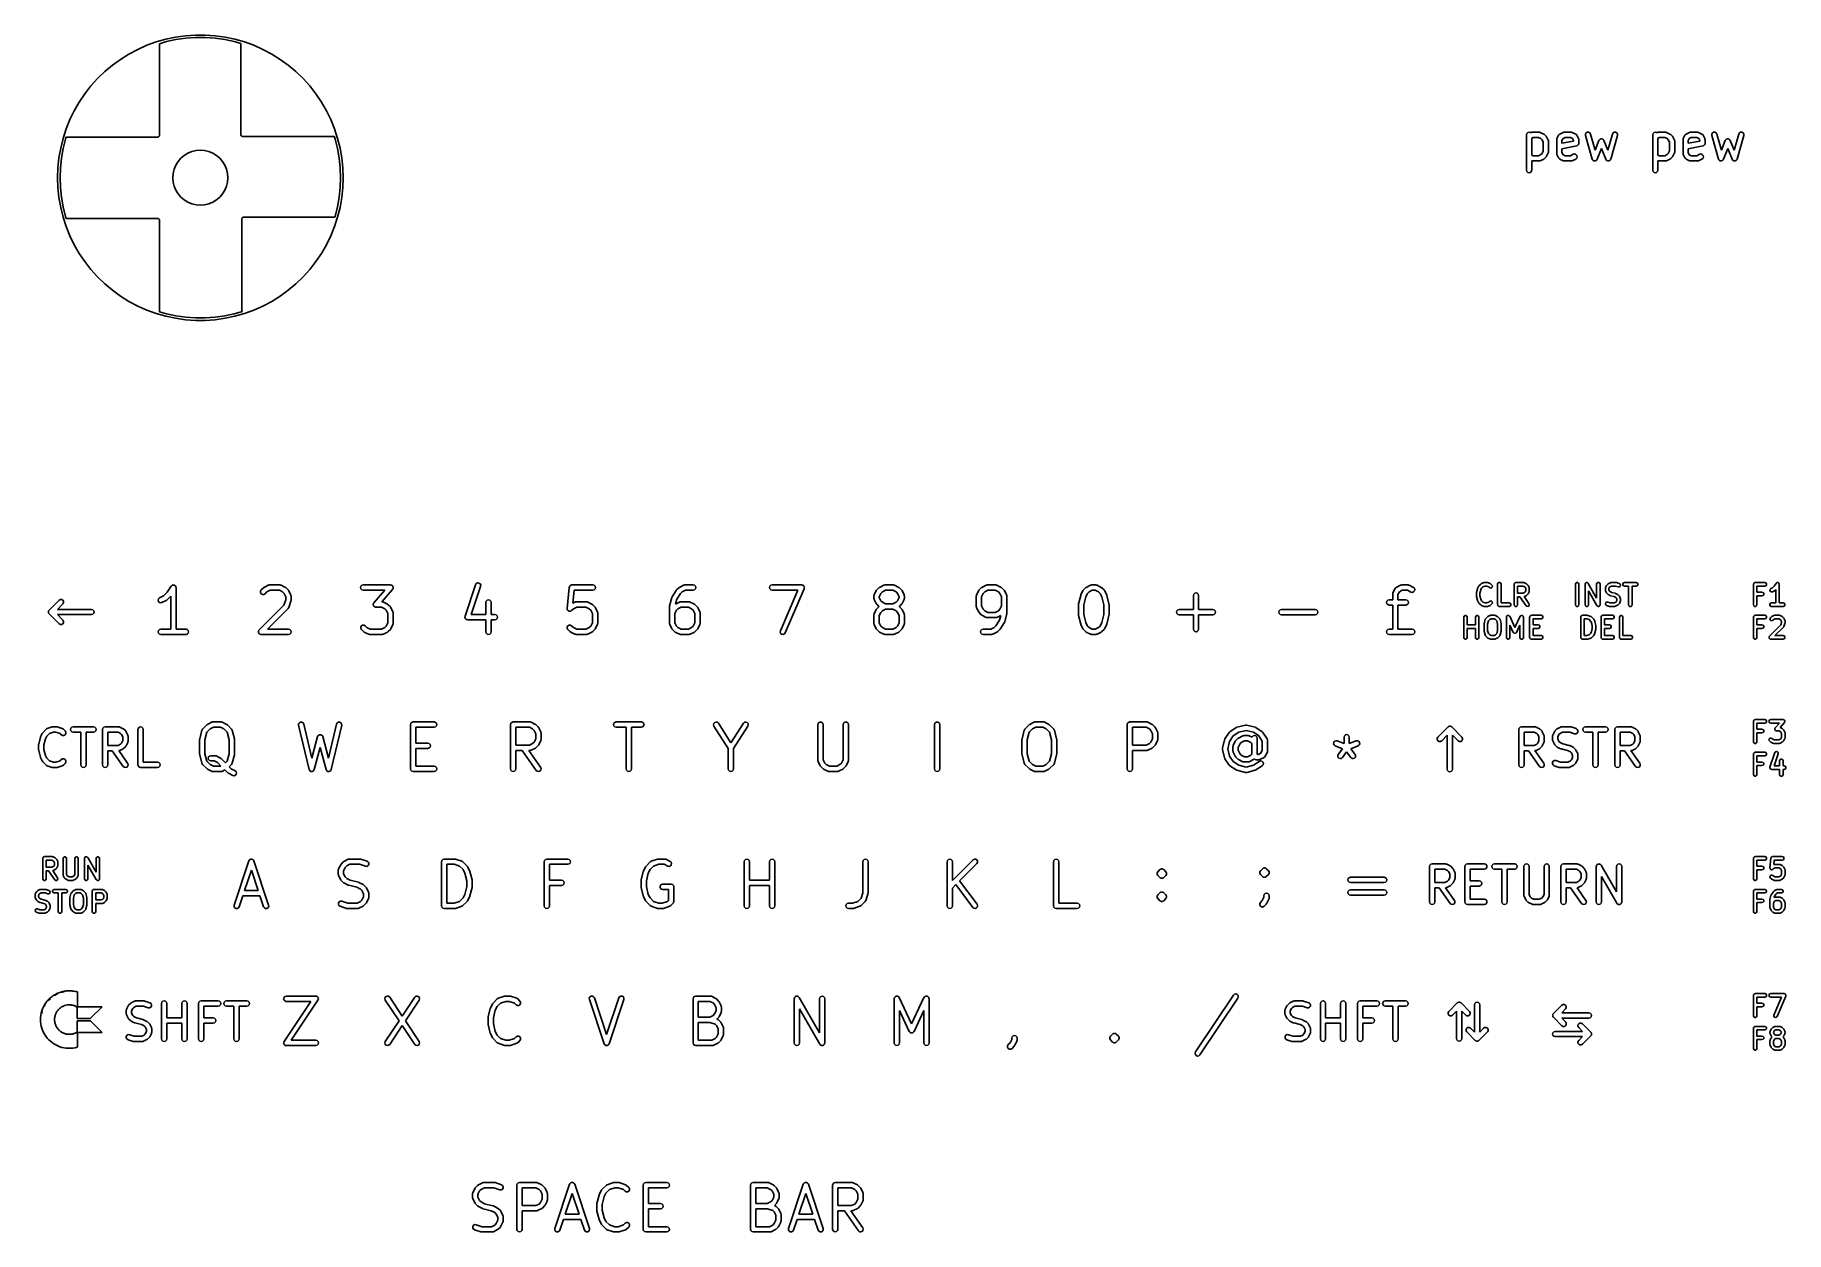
# Model space of a CAD drawing. Extents: x 5.54 to 9.44, y -5.47 to -2.8.
import ezdxf

# ---------------------------------------------------------------- set-up
doc = ezdxf.new("R2010")
doc.units = 0
doc.header["$MEASUREMENT"] = 0
doc.layers.add('BLACK', color=7, linetype='CONTINUOUS')

msp = doc.modelspace()

# ---------------------------------------------------------------- linework, layer by layer
at = {"layer": 'BLACK', "linetype": 'CONTINUOUS'}
for p, q in [((5.85059, -2.807), (5.87256, -2.80391)), ((5.87256, -2.80391), (5.8947, -2.80236)), ((5.8947, -2.80236), (5.91689, -2.80236)), ((5.91689, -2.80236), (5.93902, -2.80391)), ((5.93902, -2.80391), (5.961, -2.807)), ((5.72802, -2.85652), (5.74684, -2.84476)), ((5.74684, -2.84476), (5.76643, -2.83434)), ((5.76643, -2.83434), (5.7867, -2.82531)), ((5.7867, -2.82531), (5.80755, -2.81773)), ((5.80755, -2.81773), (5.82888, -2.81161)), ((5.83026, -2.81715), (5.81457, -2.82164)), ((5.81457, -2.82164), (5.81458, -2.82167)), ((5.81458, -2.82167), (5.81496, -2.8228)), ((5.81496, -2.8228), (5.81496, -2.82282)), ((5.81496, -2.82282), (5.81496, -2.82283)), ((5.81496, -2.82283), (5.81496, -3.02559)), ((5.82888, -2.81161), (5.85059, -2.807)), ((5.85158, -2.81261), (5.83026, -2.81715)), ((5.87316, -2.80958), (5.85158, -2.81261)), ((5.8949, -2.80806), (5.87316, -2.80958)), ((5.91669, -2.80806), (5.8949, -2.80806)), ((5.93843, -2.80958), (5.91669, -2.80806)), ((5.96001, -2.81261), (5.93843, -2.80958)), ((5.98132, -2.81715), (5.96001, -2.81261)), ((5.961, -2.807), (5.9827, -2.81161)), ((5.99567, -2.82126), (5.98132, -2.81715)), ((5.9827, -2.81161), (6.00403, -2.81773)), ((5.99565, -2.82135), (5.99567, -2.82126)), ((5.99565, -3.0241), (5.99565, -2.82135)), ((6.00403, -2.81773), (6.02489, -2.82531)), ((6.02489, -2.82531), (6.04516, -2.83434)), ((6.04516, -2.83434), (6.06475, -2.84476)), ((6.06475, -2.84476), (6.08357, -2.85652)), ((5.67711, -2.89924), (5.69307, -2.88382)), ((5.69307, -2.88382), (5.71007, -2.86956)), ((5.71007, -2.86956), (5.72802, -2.85652)), ((6.08357, -2.85652), (6.10152, -2.86956)), ((6.10152, -2.86956), (6.11852, -2.88382)), ((6.11852, -2.88382), (6.13448, -2.89924)), ((5.6486, -2.93321), (5.66226, -2.91573)), ((5.66226, -2.91573), (5.67711, -2.89924)), ((6.13448, -2.89924), (6.14933, -2.91573)), ((6.14933, -2.91573), (6.16299, -2.93321)), ((5.62509, -2.97083), (5.63619, -2.95161)), ((5.63619, -2.95161), (5.6486, -2.93321)), ((6.16299, -2.93321), (6.1754, -2.95161)), ((6.1754, -2.95161), (6.18649, -2.97083)), ((5.60705, -3.01135), (5.61536, -2.99077)), ((5.61536, -2.99077), (5.62509, -2.97083)), ((6.18649, -2.97083), (6.19622, -2.99077)), ((6.19622, -2.99077), (6.20453, -3.01135)), ((5.59483, -3.05398), (5.6002, -3.03245)), ((5.6002, -3.03245), (5.60705, -3.01135)), ((5.60568, -3.03402), (5.60041, -3.05517)), ((5.60724, -3.02922), (5.60568, -3.03402)), ((5.60795, -3.02951), (5.60724, -3.02922)), ((5.60811, -3.02948), (5.60795, -3.02951)), ((5.60827, -3.02953), (5.60811, -3.02948)), ((5.81102, -3.02953), (5.60827, -3.02953)), ((5.81162, -3.02933), (5.81102, -3.02953)), ((5.81224, -3.02933), (5.81162, -3.02933)), ((5.81274, -3.02897), (5.81224, -3.02933)), ((5.81334, -3.02878), (5.81274, -3.02897)), ((5.8137, -3.02827), (5.81334, -3.02878)), ((5.81421, -3.0279), (5.8137, -3.02827)), ((5.8144, -3.02731), (5.81421, -3.0279)), ((5.81477, -3.02681), (5.8144, -3.02731)), ((5.81496, -3.02559), (5.81477, -3.02618)), ((5.81477, -3.02618), (5.81477, -3.02681)), ((5.99584, -3.02469), (5.99565, -3.0241)), ((5.99584, -3.02532), (5.99584, -3.02469)), ((5.99621, -3.02582), (5.99584, -3.02532)), ((5.9964, -3.02642), (5.99621, -3.02582)), ((5.9969, -3.02678), (5.9964, -3.02642)), ((5.99727, -3.02729), (5.9969, -3.02678)), ((5.99786, -3.02748), (5.99727, -3.02729)), ((5.99837, -3.02785), (5.99786, -3.02748)), ((5.99899, -3.02785), (5.99837, -3.02785)), ((5.99958, -3.02804), (5.99899, -3.02785)), ((6.20234, -3.02804), (5.99958, -3.02804)), ((6.20235, -3.02803), (6.20234, -3.02804)), ((6.20237, -3.02804), (6.20235, -3.02803)), ((6.20351, -3.02766), (6.20237, -3.02804)), ((6.20381, -3.02756), (6.20351, -3.02766)), ((6.20591, -3.03402), (6.20381, -3.02756)), ((6.20453, -3.01135), (6.21139, -3.03245)), ((6.21118, -3.05517), (6.20591, -3.03402)), ((6.21139, -3.03245), (6.21676, -3.05398)), ((8.85808, -3.02447), (8.85887, -3.02151)), ((8.85808, -3.10321), (8.85808, -3.02447)), ((8.85887, -3.02151), (8.86103, -3.01935)), ((8.86103, -3.01935), (8.86399, -3.01856)), ((8.86399, -3.01856), (8.86694, -3.01935)), ((8.86694, -3.01935), (8.86746, -3.01987)), ((8.86746, -3.01987), (8.86884, -3.01918)), ((8.86884, -3.01918), (8.87017, -3.01891)), ((8.87288, -3.03037), (8.86989, -3.03186)), ((8.86989, -3.03186), (8.86989, -3.06956)), ((8.87017, -3.01891), (8.87148, -3.01856)), ((8.87148, -3.01856), (8.88648, -3.01856)), ((8.88509, -3.03037), (8.87288, -3.03037)), ((8.89048, -3.03307), (8.88509, -3.03037)), ((8.88648, -3.01856), (8.88779, -3.01891)), ((8.88779, -3.01891), (8.88912, -3.01918)), ((8.88912, -3.01918), (8.89662, -3.02293)), ((8.89288, -3.03546), (8.89048, -3.03307)), ((8.89558, -3.04086), (8.89288, -3.03546)), ((8.89662, -3.02293), (8.89733, -3.02356)), ((8.89733, -3.02356), (8.89816, -3.02404)), ((8.89816, -3.02404), (8.90191, -3.02779)), ((8.90191, -3.02779), (8.90238, -3.02861)), ((8.90238, -3.02861), (8.90301, -3.02932)), ((8.90301, -3.02932), (8.90676, -3.03682)), ((8.90676, -3.03682), (8.90704, -3.03815)), ((8.90704, -3.03815), (8.90739, -3.03946)), ((8.90739, -3.03946), (8.90739, -3.06196)), ((8.92557, -3.03571), (8.92592, -3.0344)), ((8.92557, -3.06571), (8.92557, -3.03571)), ((8.92592, -3.0344), (8.9262, -3.03307)), ((8.9262, -3.03307), (8.92994, -3.02557)), ((8.92994, -3.02557), (8.93018, -3.0253)), ((8.93018, -3.0253), (8.9303, -3.02496)), ((8.9303, -3.02496), (8.93119, -3.02417)), ((8.93119, -3.02417), (8.93197, -3.02329)), ((8.93197, -3.02329), (8.93232, -3.02317)), ((8.93232, -3.02317), (8.93259, -3.02293)), ((8.93259, -3.02293), (8.94008, -3.01918)), ((8.93963, -3.03262), (8.93738, -3.03711)), ((8.93738, -3.03711), (8.93738, -3.04351)), ((8.93738, -3.04351), (8.96307, -3.03837)), ((8.94412, -3.03037), (8.93963, -3.03262)), ((8.94008, -3.01918), (8.94141, -3.01891)), ((8.94141, -3.01891), (8.94273, -3.01856)), ((8.94273, -3.01856), (8.95772, -3.01856)), ((8.95633, -3.03037), (8.94412, -3.03037)), ((8.96082, -3.03262), (8.95633, -3.03037)), ((8.95772, -3.01856), (8.95904, -3.01891)), ((8.95904, -3.01891), (8.96037, -3.01918)), ((8.96037, -3.01918), (8.96786, -3.02293)), ((8.96307, -3.03711), (8.96082, -3.03262)), ((8.96307, -3.03837), (8.96307, -3.03711)), ((8.96786, -3.02293), (8.96813, -3.02317)), ((8.96813, -3.02317), (8.96848, -3.02329)), ((8.96848, -3.02329), (8.96926, -3.02417)), ((8.96926, -3.02417), (8.97015, -3.02496)), ((8.97015, -3.02496), (8.97027, -3.0253)), ((8.97027, -3.0253), (8.97051, -3.02557)), ((8.97051, -3.02557), (8.97425, -3.03307)), ((8.97425, -3.03307), (8.97453, -3.0344)), ((8.97453, -3.0344), (8.97488, -3.03571)), ((8.97488, -3.03571), (8.97488, -3.04321)), ((8.98949, -3.02303), (8.99098, -3.02036)), ((8.98954, -3.02609), (8.98949, -3.02303)), ((9.00454, -3.07858), (8.98954, -3.02609)), ((8.99098, -3.02036), (8.9936, -3.01879)), ((8.9936, -3.01879), (8.99665, -3.01874)), ((8.99665, -3.01874), (8.99933, -3.02022)), ((8.99933, -3.02022), (9.0009, -3.02284)), ((9.0009, -3.02284), (9.01115, -3.05873)), ((9.01115, -3.05873), (9.01973, -3.03727)), ((9.01973, -3.03727), (9.02024, -3.03659)), ((9.02024, -3.03659), (9.02057, -3.03581)), ((9.02057, -3.03581), (9.02114, -3.03539)), ((9.02114, -3.03539), (9.02156, -3.03482)), ((9.02156, -3.03482), (9.02234, -3.03449)), ((9.02234, -3.03449), (9.02302, -3.03398)), ((9.02302, -3.03398), (9.02372, -3.0339)), ((9.02372, -3.0339), (9.02437, -3.03362)), ((9.02437, -3.03362), (9.02522, -3.03372)), ((9.02522, -3.03372), (9.02606, -3.03362)), ((9.02606, -3.03362), (9.02671, -3.0339)), ((9.02671, -3.0339), (9.02741, -3.03398)), ((9.02741, -3.03398), (9.02809, -3.03449)), ((9.02809, -3.03449), (9.02887, -3.03482)), ((9.02887, -3.03482), (9.02929, -3.03539)), ((9.02929, -3.03539), (9.02986, -3.03581)), ((9.02986, -3.03581), (9.03019, -3.03659)), ((9.03019, -3.03659), (9.0307, -3.03727)), ((9.0307, -3.03727), (9.03928, -3.05873)), ((9.03928, -3.05873), (9.04953, -3.02284)), ((9.06089, -3.02609), (9.04589, -3.07858)), ((9.04953, -3.02284), (9.05111, -3.02022)), ((9.05111, -3.02022), (9.05378, -3.01874)), ((9.05378, -3.01874), (9.05683, -3.01879)), ((9.05683, -3.01879), (9.05946, -3.02036)), ((9.05946, -3.02036), (9.06094, -3.02303)), ((9.06094, -3.02303), (9.06089, -3.02609)), ((9.1393, -3.02447), (9.14009, -3.02151)), ((9.1393, -3.10321), (9.1393, -3.02447)), ((9.14009, -3.02151), (9.14225, -3.01935)), ((9.14225, -3.01935), (9.1452, -3.01856)), ((9.1452, -3.01856), (9.14815, -3.01935)), ((9.14815, -3.01935), (9.14868, -3.01987)), ((9.14868, -3.01987), (9.15006, -3.01918)), ((9.15006, -3.01918), (9.15139, -3.01891)), ((9.15409, -3.03037), (9.15111, -3.03186)), ((9.15111, -3.03186), (9.15111, -3.06956)), ((9.15139, -3.01891), (9.1527, -3.01856)), ((9.1527, -3.01856), (9.1677, -3.01856)), ((9.1663, -3.03037), (9.15409, -3.03037)), ((9.1717, -3.03307), (9.1663, -3.03037)), ((9.1677, -3.01856), (9.16901, -3.01891)), ((9.16901, -3.01891), (9.17034, -3.01918)), ((9.17034, -3.01918), (9.17784, -3.02293)), ((9.17409, -3.03546), (9.1717, -3.03307)), ((9.17679, -3.04086), (9.17409, -3.03546)), ((9.17784, -3.02293), (9.17855, -3.02356)), ((9.17855, -3.02356), (9.17937, -3.02404)), ((9.17937, -3.02404), (9.18312, -3.02779)), ((9.18312, -3.02779), (9.1836, -3.02861)), ((9.1836, -3.02861), (9.18423, -3.02932)), ((9.18423, -3.02932), (9.18798, -3.03682)), ((9.18798, -3.03682), (9.18825, -3.03815)), ((9.18825, -3.03815), (9.1886, -3.03946)), ((9.1886, -3.03946), (9.1886, -3.06196)), ((9.20679, -3.03571), (9.20714, -3.0344)), ((9.20679, -3.06571), (9.20679, -3.03571)), ((9.20714, -3.0344), (9.20741, -3.03307)), ((9.20741, -3.03307), (9.21116, -3.02557)), ((9.21116, -3.02557), (9.2114, -3.0253)), ((9.2114, -3.0253), (9.21151, -3.02496)), ((9.21151, -3.02496), (9.2124, -3.02417)), ((9.2124, -3.02417), (9.21319, -3.02329)), ((9.21319, -3.02329), (9.21353, -3.02317)), ((9.21353, -3.02317), (9.2138, -3.02293)), ((9.2138, -3.02293), (9.2213, -3.01918)), ((9.22084, -3.03262), (9.2186, -3.03711)), ((9.2186, -3.03711), (9.2186, -3.04351)), ((9.2186, -3.04351), (9.24428, -3.03837)), ((9.22533, -3.03037), (9.22084, -3.03262)), ((9.2213, -3.01918), (9.22263, -3.01891)), ((9.22263, -3.01891), (9.22394, -3.01856)), ((9.22394, -3.01856), (9.23894, -3.01856)), ((9.23754, -3.03037), (9.22533, -3.03037)), ((9.24204, -3.03262), (9.23754, -3.03037)), ((9.23894, -3.01856), (9.24025, -3.01891)), ((9.24025, -3.01891), (9.24158, -3.01918)), ((9.24158, -3.01918), (9.24908, -3.02293)), ((9.24428, -3.03711), (9.24204, -3.03262)), ((9.24428, -3.03837), (9.24428, -3.03711)), ((9.24908, -3.02293), (9.24935, -3.02317)), ((9.24935, -3.02317), (9.24969, -3.02329)), ((9.24969, -3.02329), (9.25048, -3.02417)), ((9.25048, -3.02417), (9.25137, -3.02496)), ((9.25137, -3.02496), (9.25148, -3.0253)), ((9.25148, -3.0253), (9.25172, -3.02557)), ((9.25172, -3.02557), (9.25547, -3.03307)), ((9.25547, -3.03307), (9.25574, -3.0344)), ((9.25574, -3.0344), (9.25609, -3.03571)), ((9.25609, -3.03571), (9.25609, -3.04321)), ((9.27071, -3.02303), (9.27219, -3.02036)), ((9.27076, -3.02609), (9.27071, -3.02303)), ((9.28575, -3.07858), (9.27076, -3.02609)), ((9.27219, -3.02036), (9.27481, -3.01879)), ((9.27481, -3.01879), (9.27787, -3.01874)), ((9.27787, -3.01874), (9.28054, -3.02022)), ((9.28054, -3.02022), (9.28211, -3.02284)), ((9.28211, -3.02284), (9.29236, -3.05873)), ((9.29236, -3.05873), (9.30095, -3.03727)), ((9.30095, -3.03727), (9.30146, -3.03659)), ((9.30146, -3.03659), (9.30179, -3.03581)), ((9.30179, -3.03581), (9.30236, -3.03539)), ((9.30236, -3.03539), (9.30278, -3.03482)), ((9.30278, -3.03482), (9.30356, -3.03449)), ((9.30356, -3.03449), (9.30424, -3.03398)), ((9.30424, -3.03398), (9.30494, -3.0339)), ((9.30494, -3.0339), (9.30559, -3.03362)), ((9.30559, -3.03362), (9.30643, -3.03372)), ((9.30643, -3.03372), (9.30727, -3.03362)), ((9.30727, -3.03362), (9.30792, -3.0339)), ((9.30792, -3.0339), (9.30862, -3.03398)), ((9.30862, -3.03398), (9.3093, -3.03449)), ((9.3093, -3.03449), (9.31008, -3.03482)), ((9.31008, -3.03482), (9.31051, -3.03539)), ((9.31051, -3.03539), (9.31107, -3.03581)), ((9.31107, -3.03581), (9.31141, -3.03659)), ((9.31141, -3.03659), (9.31191, -3.03727)), ((9.31191, -3.03727), (9.3205, -3.05873)), ((9.3205, -3.05873), (9.33075, -3.02284)), ((9.3421, -3.02609), (9.32711, -3.07858)), ((9.33075, -3.02284), (9.33232, -3.02022)), ((9.33232, -3.02022), (9.33499, -3.01874)), ((9.33499, -3.01874), (9.33805, -3.01879)), ((9.33805, -3.01879), (9.34067, -3.02036)), ((9.34067, -3.02036), (9.34216, -3.02303)), ((9.34216, -3.02303), (9.3421, -3.02609)), ((5.58865, -3.0979), (5.59097, -3.07583)), ((5.59097, -3.07583), (5.59483, -3.05398)), ((5.59662, -3.07663), (5.59435, -3.0983)), ((5.60041, -3.05517), (5.59662, -3.07663)), ((5.8562, -3.08404), (5.86244, -3.07673)), ((5.86244, -3.07673), (5.86976, -3.07048)), ((5.86976, -3.07048), (5.87796, -3.06546)), ((5.87796, -3.06546), (5.88685, -3.06177)), ((5.88685, -3.06177), (5.8962, -3.05953)), ((5.8962, -3.05953), (5.90579, -3.05877)), ((5.90579, -3.05877), (5.91538, -3.05953)), ((5.91538, -3.05953), (5.92474, -3.06177)), ((5.92474, -3.06177), (5.93363, -3.06546)), ((5.93363, -3.06546), (5.94183, -3.07048)), ((5.94183, -3.07048), (5.94914, -3.07673)), ((5.94914, -3.07673), (5.95539, -3.08404)), ((6.21496, -3.07663), (6.21118, -3.05517)), ((6.21724, -3.0983), (6.21496, -3.07663)), ((6.21676, -3.05398), (6.22061, -3.07583)), ((6.22061, -3.07583), (6.22293, -3.0979)), ((8.86989, -3.06956), (8.87288, -3.07105)), ((8.87288, -3.07105), (8.88509, -3.07105)), ((8.88509, -3.07105), (8.89048, -3.06836)), ((8.89662, -3.07849), (8.88912, -3.08224)), ((8.89048, -3.06836), (8.89288, -3.06596)), ((8.89288, -3.06596), (8.89558, -3.06057)), ((8.89558, -3.06057), (8.89558, -3.04086)), ((8.89733, -3.07786), (8.89662, -3.07849)), ((8.89816, -3.07739), (8.89733, -3.07786)), ((8.90191, -3.07364), (8.89816, -3.07739)), ((8.90238, -3.07281), (8.90191, -3.07364)), ((8.90301, -3.0721), (8.90238, -3.07281)), ((8.90676, -3.0646), (8.90301, -3.0721)), ((8.90704, -3.06327), (8.90676, -3.0646)), ((8.90739, -3.06196), (8.90704, -3.06327)), ((8.92592, -3.06702), (8.92557, -3.06571)), ((8.9262, -3.06835), (8.92592, -3.06702)), ((8.92994, -3.07585), (8.9262, -3.06835)), ((8.93018, -3.07612), (8.92994, -3.07585)), ((8.9303, -3.07646), (8.93018, -3.07612)), ((8.93119, -3.07725), (8.9303, -3.07646)), ((8.93197, -3.07814), (8.93119, -3.07725)), ((8.93232, -3.07825), (8.93197, -3.07814)), ((8.93259, -3.07849), (8.93232, -3.07825)), ((8.94008, -3.08224), (8.93259, -3.07849)), ((8.97013, -3.049), (8.93738, -3.05555)), ((8.93738, -3.05555), (8.93738, -3.06432)), ((8.93738, -3.06432), (8.93963, -3.06881)), ((8.93963, -3.06881), (8.94412, -3.07105)), ((8.94412, -3.07105), (8.95633, -3.07105)), ((8.95633, -3.07105), (8.96258, -3.06793)), ((8.96786, -3.07849), (8.96037, -3.08224)), ((8.96258, -3.06793), (8.96558, -3.06731)), ((8.96558, -3.06731), (8.96848, -3.06828)), ((8.97015, -3.07646), (8.96786, -3.07849)), ((8.96848, -3.06828), (8.97051, -3.07057)), ((8.97099, -3.04858), (8.97013, -3.049)), ((8.97112, -3.07356), (8.97015, -3.07646)), ((8.97051, -3.07057), (8.97112, -3.07356)), ((8.97193, -3.04833), (8.97099, -3.04858)), ((8.97234, -3.04791), (8.97193, -3.04833)), ((8.97287, -3.04765), (8.97234, -3.04791)), ((8.97341, -3.04685), (8.97287, -3.04765)), ((8.97409, -3.04617), (8.97341, -3.04685)), ((8.97424, -3.0456), (8.97409, -3.04617)), ((8.97457, -3.04511), (8.97424, -3.0456)), ((8.97463, -3.04414), (8.97457, -3.04511)), ((8.97488, -3.04321), (8.97463, -3.04414)), ((9.00513, -3.07956), (9.00454, -3.07858)), ((9.00558, -3.08061), (9.00513, -3.07956)), ((9.0157, -3.07915), (9.01502, -3.08007)), ((9.02522, -3.05536), (9.0157, -3.07915)), ((9.03473, -3.07915), (9.02522, -3.05536)), ((9.03541, -3.08007), (9.03473, -3.07915)), ((9.0453, -3.07956), (9.04485, -3.08061)), ((9.04589, -3.07858), (9.0453, -3.07956)), ((9.15111, -3.06956), (9.15409, -3.07105)), ((9.15409, -3.07105), (9.1663, -3.07105)), ((9.1663, -3.07105), (9.1717, -3.06836)), ((9.17784, -3.07849), (9.17034, -3.08224)), ((9.1717, -3.06836), (9.17409, -3.06596)), ((9.17409, -3.06596), (9.17679, -3.06057)), ((9.17679, -3.06057), (9.17679, -3.04086)), ((9.17855, -3.07786), (9.17784, -3.07849)), ((9.17937, -3.07739), (9.17855, -3.07786)), ((9.18312, -3.07364), (9.17937, -3.07739)), ((9.1836, -3.07281), (9.18312, -3.07364)), ((9.18423, -3.0721), (9.1836, -3.07281)), ((9.18798, -3.0646), (9.18423, -3.0721)), ((9.18825, -3.06327), (9.18798, -3.0646)), ((9.1886, -3.06196), (9.18825, -3.06327)), ((9.20714, -3.06702), (9.20679, -3.06571)), ((9.20741, -3.06835), (9.20714, -3.06702)), ((9.21116, -3.07585), (9.20741, -3.06835)), ((9.2114, -3.07612), (9.21116, -3.07585)), ((9.21151, -3.07646), (9.2114, -3.07612)), ((9.2124, -3.07725), (9.21151, -3.07646)), ((9.21319, -3.07814), (9.2124, -3.07725)), ((9.21353, -3.07825), (9.21319, -3.07814)), ((9.2138, -3.07849), (9.21353, -3.07825)), ((9.2213, -3.08224), (9.2138, -3.07849)), ((9.25135, -3.049), (9.2186, -3.05555)), ((9.2186, -3.05555), (9.2186, -3.06432)), ((9.2186, -3.06432), (9.22084, -3.06881)), ((9.22084, -3.06881), (9.22533, -3.07105)), ((9.22533, -3.07105), (9.23754, -3.07105)), ((9.23754, -3.07105), (9.2438, -3.06793)), ((9.24908, -3.07849), (9.24158, -3.08224)), ((9.2438, -3.06793), (9.24679, -3.06731)), ((9.24679, -3.06731), (9.24969, -3.06828)), ((9.25137, -3.07646), (9.24908, -3.07849)), ((9.24969, -3.06828), (9.25172, -3.07057)), ((9.25221, -3.04858), (9.25135, -3.049)), ((9.25233, -3.07356), (9.25137, -3.07646)), ((9.25172, -3.07057), (9.25233, -3.07356)), ((9.25314, -3.04833), (9.25221, -3.04858)), ((9.25356, -3.04791), (9.25314, -3.04833)), ((9.25409, -3.04765), (9.25356, -3.04791)), ((9.25462, -3.04685), (9.25409, -3.04765)), ((9.2553, -3.04617), (9.25462, -3.04685)), ((9.25545, -3.0456), (9.2553, -3.04617)), ((9.25578, -3.04511), (9.25545, -3.0456)), ((9.25584, -3.04414), (9.25578, -3.04511)), ((9.25609, -3.04321), (9.25584, -3.04414)), ((9.28634, -3.07956), (9.28575, -3.07858)), ((9.28679, -3.08061), (9.28634, -3.07956)), ((9.29692, -3.07915), (9.29623, -3.08007)), ((9.30643, -3.05536), (9.29692, -3.07915)), ((9.31595, -3.07915), (9.30643, -3.05536)), ((9.31663, -3.08007), (9.31595, -3.07915)), ((9.32652, -3.07956), (9.32607, -3.08061)), ((9.32711, -3.07858), (9.32652, -3.07956)), ((5.58788, -3.12008), (5.58865, -3.0979)), ((5.59435, -3.0983), (5.59359, -3.12008)), ((5.84449, -3.12008), (5.84524, -3.11049)), ((5.84524, -3.11049), (5.84749, -3.10113)), ((5.84749, -3.10113), (5.85117, -3.09225)), ((5.85117, -3.09225), (5.8562, -3.08404)), ((5.95539, -3.08404), (5.96042, -3.09225)), ((5.96042, -3.09225), (5.9641, -3.10113)), ((5.9641, -3.10113), (5.96634, -3.11049)), ((5.96634, -3.11049), (5.9671, -3.12008)), ((6.218, -3.12008), (6.21724, -3.0983)), ((6.22293, -3.0979), (6.22371, -3.12008)), ((8.85887, -3.10616), (8.85808, -3.10321)), ((8.86103, -3.10832), (8.85887, -3.10616)), ((8.86399, -3.10911), (8.86103, -3.10832)), ((8.86694, -3.10832), (8.86399, -3.10911)), ((8.8691, -3.10616), (8.86694, -3.10832)), ((8.86989, -3.10321), (8.8691, -3.10616)), ((8.87017, -3.08251), (8.86989, -3.08246)), ((8.86989, -3.08246), (8.86989, -3.10321)), ((8.87148, -3.08286), (8.87017, -3.08251)), ((8.88648, -3.08286), (8.87148, -3.08286)), ((8.88779, -3.08251), (8.88648, -3.08286)), ((8.88912, -3.08224), (8.88779, -3.08251)), ((8.94141, -3.08251), (8.94008, -3.08224)), ((8.94273, -3.08286), (8.94141, -3.08251)), ((8.95772, -3.08286), (8.94273, -3.08286)), ((8.95904, -3.08251), (8.95772, -3.08286)), ((8.96037, -3.08224), (8.95904, -3.08251)), ((9.0059, -3.08085), (9.00558, -3.08061)), ((9.00611, -3.0812), (9.0059, -3.08085)), ((9.00711, -3.08176), (9.00611, -3.0812)), ((9.00802, -3.08244), (9.00711, -3.08176)), ((9.00843, -3.08249), (9.00802, -3.08244)), ((9.00878, -3.08269), (9.00843, -3.08249)), ((9.00993, -3.08267), (9.00878, -3.08269)), ((9.01106, -3.0828), (9.00993, -3.08267)), ((9.01143, -3.08264), (9.01106, -3.0828)), ((9.01184, -3.08264), (9.01143, -3.08264)), ((9.01282, -3.08205), (9.01184, -3.08264)), ((9.01387, -3.0816), (9.01282, -3.08205)), ((9.01411, -3.08127), (9.01387, -3.0816)), ((9.01446, -3.08107), (9.01411, -3.08127)), ((9.01502, -3.08007), (9.01446, -3.08107)), ((9.03597, -3.08107), (9.03541, -3.08007)), ((9.03632, -3.08127), (9.03597, -3.08107)), ((9.03656, -3.0816), (9.03632, -3.08127)), ((9.03761, -3.08205), (9.03656, -3.0816)), ((9.03859, -3.08264), (9.03761, -3.08205)), ((9.039, -3.08264), (9.03859, -3.08264)), ((9.03937, -3.0828), (9.039, -3.08264)), ((9.04051, -3.08267), (9.03937, -3.0828)), ((9.04165, -3.08269), (9.04051, -3.08267)), ((9.042, -3.08249), (9.04165, -3.08269)), ((9.04241, -3.08244), (9.042, -3.08249)), ((9.04332, -3.08176), (9.04241, -3.08244)), ((9.04432, -3.0812), (9.04332, -3.08176)), ((9.04453, -3.08085), (9.04432, -3.0812)), ((9.04485, -3.08061), (9.04453, -3.08085)), ((9.14009, -3.10616), (9.1393, -3.10321)), ((9.14225, -3.10832), (9.14009, -3.10616)), ((9.1452, -3.10911), (9.14225, -3.10832)), ((9.14815, -3.10832), (9.1452, -3.10911)), ((9.15031, -3.10616), (9.14815, -3.10832)), ((9.15111, -3.10321), (9.15031, -3.10616)), ((9.15139, -3.08251), (9.15111, -3.08246)), ((9.15111, -3.08246), (9.15111, -3.10321)), ((9.1527, -3.08286), (9.15139, -3.08251)), ((9.1677, -3.08286), (9.1527, -3.08286)), ((9.16901, -3.08251), (9.1677, -3.08286)), ((9.17034, -3.08224), (9.16901, -3.08251)), ((9.22263, -3.08251), (9.2213, -3.08224)), ((9.22394, -3.08286), (9.22263, -3.08251)), ((9.23894, -3.08286), (9.22394, -3.08286)), ((9.24025, -3.08251), (9.23894, -3.08286)), ((9.24158, -3.08224), (9.24025, -3.08251)), ((9.28712, -3.08085), (9.28679, -3.08061)), ((9.28733, -3.0812), (9.28712, -3.08085)), ((9.28832, -3.08176), (9.28733, -3.0812)), ((9.28924, -3.08244), (9.28832, -3.08176)), ((9.28964, -3.08249), (9.28924, -3.08244)), ((9.29, -3.08269), (9.28964, -3.08249)), ((9.29114, -3.08267), (9.29, -3.08269)), ((9.29227, -3.0828), (9.29114, -3.08267)), ((9.29265, -3.08264), (9.29227, -3.0828)), ((9.29305, -3.08264), (9.29265, -3.08264)), ((9.29403, -3.08205), (9.29305, -3.08264)), ((9.29508, -3.0816), (9.29403, -3.08205)), ((9.29533, -3.08127), (9.29508, -3.0816)), ((9.29568, -3.08107), (9.29533, -3.08127)), ((9.29623, -3.08007), (9.29568, -3.08107)), ((9.31718, -3.08107), (9.31663, -3.08007)), ((9.31753, -3.08127), (9.31718, -3.08107)), ((9.31778, -3.0816), (9.31753, -3.08127)), ((9.31883, -3.08205), (9.31778, -3.0816)), ((9.31981, -3.08264), (9.31883, -3.08205)), ((9.32021, -3.08264), (9.31981, -3.08264)), ((9.32059, -3.0828), (9.32021, -3.08264)), ((9.32172, -3.08267), (9.32059, -3.0828)), ((9.32286, -3.08269), (9.32172, -3.08267)), ((9.32322, -3.08249), (9.32286, -3.08269)), ((9.32362, -3.08244), (9.32322, -3.08249)), ((9.32454, -3.08176), (9.32362, -3.08244)), ((9.32553, -3.0812), (9.32454, -3.08176)), ((9.32574, -3.08085), (9.32553, -3.0812)), ((9.32607, -3.08061), (9.32574, -3.08085)), ((5.58865, -3.14226), (5.58788, -3.12008)), ((5.59097, -3.16432), (5.58865, -3.14226)), ((5.59359, -3.12008), (5.59435, -3.14186)), ((5.59435, -3.14186), (5.59662, -3.16353)), ((5.84524, -3.12967), (5.84449, -3.12008)), ((5.84749, -3.13902), (5.84524, -3.12967)), ((5.85117, -3.14791), (5.84749, -3.13902)), ((5.8562, -3.15611), (5.85117, -3.14791)), ((5.86244, -3.16343), (5.8562, -3.15611)), ((5.95539, -3.15611), (5.94914, -3.16343)), ((5.96042, -3.14791), (5.95539, -3.15611)), ((5.9641, -3.13902), (5.96042, -3.14791)), ((5.96634, -3.12967), (5.9641, -3.13902)), ((5.9671, -3.12008), (5.96634, -3.12967)), ((6.21496, -3.16353), (6.21724, -3.14186)), ((6.21724, -3.14186), (6.218, -3.12008)), ((6.22293, -3.14226), (6.22061, -3.16432)), ((6.22371, -3.12008), (6.22293, -3.14226)), ((5.59483, -3.18618), (5.59097, -3.16432)), ((5.6002, -3.20771), (5.59483, -3.18618)), ((5.59662, -3.16353), (5.60041, -3.18499)), ((5.60041, -3.18499), (5.60568, -3.20613)), ((5.86976, -3.16968), (5.86244, -3.16343)), ((5.87796, -3.1747), (5.86976, -3.16968)), ((5.88685, -3.17838), (5.87796, -3.1747)), ((5.8962, -3.18063), (5.88685, -3.17838)), ((5.90579, -3.18138), (5.8962, -3.18063)), ((5.91538, -3.18063), (5.90579, -3.18138)), ((5.92474, -3.17838), (5.91538, -3.18063)), ((5.93363, -3.1747), (5.92474, -3.17838)), ((5.94183, -3.16968), (5.93363, -3.1747)), ((5.94914, -3.16343), (5.94183, -3.16968)), ((6.20591, -3.20613), (6.21118, -3.18499)), ((6.21118, -3.18499), (6.21496, -3.16353)), ((6.21676, -3.18618), (6.21139, -3.20771)), ((6.22061, -3.16432), (6.21676, -3.18618)), ((5.60705, -3.22881), (5.6002, -3.20771)), ((5.60568, -3.20613), (5.60725, -3.21096)), ((5.61536, -3.24939), (5.60705, -3.22881)), ((5.60725, -3.21096), (5.60824, -3.21063)), ((5.60824, -3.21063), (5.60825, -3.21063)), ((5.60825, -3.21063), (5.60827, -3.21063)), ((5.60827, -3.21063), (5.81102, -3.21063)), ((5.81102, -3.21063), (5.81162, -3.21082)), ((5.81162, -3.21082), (5.81224, -3.21082)), ((5.81224, -3.21082), (5.81274, -3.21119)), ((5.81274, -3.21119), (5.81334, -3.21138)), ((5.81334, -3.21138), (5.8137, -3.21189)), ((5.8137, -3.21189), (5.81421, -3.21225)), ((5.81421, -3.21225), (5.8144, -3.21285)), ((5.8144, -3.21285), (5.81477, -3.21335)), ((5.81477, -3.21335), (5.81477, -3.21397)), ((5.81477, -3.21397), (5.81496, -3.21457)), ((5.81496, -3.21457), (5.81496, -3.41732)), ((5.99803, -3.21206), (5.99822, -3.21147)), ((5.99803, -3.41482), (5.99803, -3.21206)), ((5.99822, -3.21085), (5.99859, -3.21034)), ((5.99822, -3.21147), (5.99822, -3.21085)), ((5.99859, -3.21034), (5.99878, -3.20975)), ((5.99878, -3.20975), (5.99929, -3.20938)), ((5.99929, -3.20938), (5.99965, -3.20888)), ((5.99965, -3.20888), (6.00025, -3.20869)), ((6.00025, -3.20869), (6.00075, -3.20832)), ((6.00075, -3.20832), (6.00138, -3.20832)), ((6.00138, -3.20832), (6.00197, -3.20813)), ((6.00197, -3.20813), (6.20472, -3.20813)), ((6.20453, -3.22881), (6.19622, -3.24939)), ((6.21139, -3.20771), (6.20453, -3.22881)), ((6.20472, -3.20813), (6.20488, -3.20818)), ((6.20488, -3.20818), (6.20504, -3.20814)), ((6.20504, -3.20814), (6.20523, -3.20822)), ((6.20523, -3.20822), (6.20591, -3.20613)), ((5.62509, -3.26933), (5.61536, -3.24939)), ((5.63619, -3.28855), (5.62509, -3.26933)), ((6.18649, -3.26933), (6.1754, -3.28855)), ((6.19622, -3.24939), (6.18649, -3.26933)), ((5.6486, -3.30694), (5.63619, -3.28855)), ((5.66226, -3.32443), (5.6486, -3.30694)), ((6.16299, -3.30694), (6.14933, -3.32443)), ((6.1754, -3.28855), (6.16299, -3.30694)), ((5.67711, -3.34092), (5.66226, -3.32443)), ((5.69307, -3.35633), (5.67711, -3.34092)), ((6.13448, -3.34092), (6.11852, -3.35633)), ((6.14933, -3.32443), (6.13448, -3.34092)), ((5.71007, -3.3706), (5.69307, -3.35633)), ((5.72802, -3.38364), (5.71007, -3.3706)), ((5.74684, -3.3954), (5.72802, -3.38364)), ((6.08357, -3.38364), (6.06475, -3.3954)), ((6.10152, -3.3706), (6.08357, -3.38364)), ((6.11852, -3.35633), (6.10152, -3.3706)), ((5.76643, -3.40582), (5.74684, -3.3954)), ((5.7867, -3.41484), (5.76643, -3.40582)), ((5.80755, -3.42243), (5.7867, -3.41484)), ((5.82888, -3.42855), (5.80755, -3.42243)), ((5.81495, -3.41764), (5.81458, -3.41852)), ((5.81458, -3.41852), (5.83026, -3.42301)), ((5.81496, -3.41732), (5.81491, -3.41748)), ((5.81491, -3.41748), (5.81495, -3.41764)), ((5.85059, -3.43316), (5.82888, -3.42855)), ((5.83026, -3.42301), (5.85158, -3.42754)), ((5.85158, -3.42754), (5.87316, -3.43058)), ((5.93843, -3.43058), (5.96001, -3.42754)), ((5.96001, -3.42754), (5.98132, -3.42301)), ((5.9827, -3.42855), (5.961, -3.43316)), ((5.98132, -3.42301), (5.99964, -3.41776)), ((6.00403, -3.42243), (5.9827, -3.42855)), ((5.99804, -3.41483), (5.99803, -3.41482)), ((5.99803, -3.41485), (5.99804, -3.41483)), ((5.99841, -3.41599), (5.99803, -3.41485)), ((5.99878, -3.41713), (5.99841, -3.41599)), ((5.9988, -3.41714), (5.99878, -3.41713)), ((5.9988, -3.41716), (5.9988, -3.41714)), ((5.99964, -3.41776), (5.9988, -3.41716)), ((6.02489, -3.41484), (6.00403, -3.42243)), ((6.04516, -3.40582), (6.02489, -3.41484)), ((6.06475, -3.3954), (6.04516, -3.40582)), ((5.87256, -3.43625), (5.85059, -3.43316)), ((5.8947, -3.4378), (5.87256, -3.43625)), ((5.87316, -3.43058), (5.8949, -3.4321)), ((5.91689, -3.4378), (5.8947, -3.4378)), ((5.8949, -3.4321), (5.91669, -3.4321)), ((5.91669, -3.4321), (5.93843, -3.43058)), ((5.93902, -3.43625), (5.91689, -3.4378)), ((5.961, -3.43316), (5.93902, -3.43625)), ((5.81499, -4.05575), (5.82351, -4.05149)), ((5.82351, -4.05149), (5.83179, -4.04321)), ((5.83985, -4.05185), (5.83118, -4.06052)), ((5.83179, -4.04321), (5.84084, -4.02963)), ((5.83985, -4.12543), (5.83985, -4.05185)), ((5.84084, -4.02963), (5.84185, -4.02874)), ((5.84185, -4.02874), (5.8428, -4.02779)), ((5.8428, -4.02779), (5.84299, -4.02774)), ((5.84299, -4.02774), (5.84314, -4.02761)), ((5.84314, -4.02761), (5.84446, -4.02735)), ((5.84446, -4.02735), (5.84576, -4.027)), ((5.84576, -4.027), (5.84594, -4.02705)), ((5.84594, -4.02705), (5.84614, -4.02701)), ((5.84614, -4.02701), (5.84741, -4.02745)), ((5.84741, -4.02745), (5.84871, -4.02779)), ((5.84871, -4.02779), (5.84885, -4.02793)), ((5.84885, -4.02793), (5.84903, -4.02799)), ((5.84903, -4.02799), (5.84992, -4.029)), ((5.84992, -4.029), (5.85087, -4.02995)), ((5.85087, -4.02995), (5.85092, -4.03014)), ((5.85092, -4.03014), (5.85105, -4.03029)), ((5.85105, -4.03029), (5.85131, -4.03161)), ((5.85131, -4.03161), (5.85166, -4.03291)), ((5.85166, -4.03291), (5.85166, -4.12543)), ((6.03988, -4.04075), (6.04141, -4.03811)), ((6.03988, -4.04381), (6.03988, -4.04075)), ((6.04141, -4.04646), (6.03988, -4.04381)), ((6.04141, -4.03811), (6.0461, -4.03342)), ((6.04406, -4.04799), (6.04141, -4.04646)), ((6.04712, -4.04799), (6.04406, -4.04799)), ((6.0461, -4.03342), (6.04692, -4.03294)), ((6.04692, -4.03294), (6.04763, -4.03231)), ((6.04976, -4.04646), (6.04712, -4.04799)), ((6.04763, -4.03231), (6.05701, -4.02763)), ((6.05377, -4.04245), (6.04976, -4.04646)), ((6.06104, -4.03881), (6.05377, -4.04245)), ((6.05701, -4.02763), (6.05834, -4.02735)), ((6.05834, -4.02735), (6.05965, -4.027)), ((6.05965, -4.027), (6.08308, -4.027)), ((6.08169, -4.03881), (6.06104, -4.03881)), ((6.08896, -4.04245), (6.08169, -4.03881)), ((6.08308, -4.027), (6.08439, -4.02735)), ((6.08439, -4.02735), (6.08572, -4.02763)), ((6.08572, -4.02763), (6.0951, -4.03231)), ((6.09229, -4.04578), (6.08896, -4.04245)), ((6.09593, -4.05305), (6.09229, -4.04578)), ((6.0951, -4.03231), (6.09581, -4.03294)), ((6.09581, -4.03294), (6.09663, -4.03342)), ((6.09593, -4.06007), (6.09593, -4.05305)), ((6.09663, -4.03342), (6.10132, -4.03811)), ((6.10132, -4.03811), (6.10179, -4.03893)), ((6.10179, -4.03893), (6.10243, -4.03964)), ((6.10243, -4.03964), (6.10711, -4.04901)), ((6.10711, -4.04901), (6.10738, -4.05034)), ((6.10738, -4.05034), (6.10774, -4.05166)), ((6.10774, -4.05166), (6.10774, -4.06103)), ((6.26255, -4.03291), (6.26335, -4.02995)), ((6.26335, -4.03586), (6.26255, -4.03291)), ((6.26335, -4.02995), (6.26551, -4.02779)), ((6.26551, -4.03802), (6.26335, -4.03586)), ((6.26551, -4.02779), (6.26846, -4.027)), ((6.26846, -4.03881), (6.26551, -4.03802)), ((6.26846, -4.027), (6.32939, -4.027)), ((6.31638, -4.03881), (6.26846, -4.03881)), ((6.29214, -4.06651), (6.31638, -4.03881)), ((6.33383, -4.0368), (6.3096, -4.0645)), ((6.32939, -4.027), (6.32995, -4.02715)), ((6.32995, -4.02715), (6.33054, -4.02711)), ((6.33054, -4.02711), (6.33141, -4.02754)), ((6.33141, -4.02754), (6.33234, -4.02779)), ((6.33234, -4.02779), (6.33275, -4.02821)), ((6.33275, -4.02821), (6.33328, -4.02846)), ((6.33328, -4.02846), (6.33382, -4.02927)), ((6.33382, -4.02927), (6.3345, -4.02995)), ((6.33409, -4.03627), (6.33383, -4.0368)), ((6.3345, -4.03586), (6.33409, -4.03627)), ((6.3345, -4.02995), (6.33465, -4.03052)), ((6.33475, -4.03492), (6.3345, -4.03586)), ((6.33465, -4.03052), (6.33498, -4.031)), ((6.33518, -4.03405), (6.33475, -4.03492)), ((6.33498, -4.031), (6.33504, -4.03197)), ((6.33504, -4.03197), (6.3353, -4.03291)), ((6.3353, -4.03291), (6.33514, -4.03347)), ((6.33514, -4.03347), (6.33518, -4.03405)), ((6.4951, -4.09666), (6.51854, -4.02635)), ((6.52974, -4.03009), (6.5089, -4.09262)), ((6.51854, -4.02635), (6.52022, -4.0238)), ((6.52022, -4.0238), (6.52296, -4.02243)), ((6.52296, -4.02243), (6.52601, -4.02262)), ((6.52601, -4.02262), (6.52856, -4.0243)), ((6.52856, -4.0243), (6.52993, -4.02704)), ((6.52993, -4.02704), (6.52974, -4.03009)), ((6.72239, -4.07919), (6.72708, -4.03232)), ((6.72708, -4.03232), (6.72752, -4.03116)), ((6.72752, -4.03116), (6.72784, -4.02995)), ((6.72784, -4.02995), (6.72805, -4.02974)), ((6.72805, -4.02974), (6.72816, -4.02946)), ((6.72816, -4.02946), (6.72912, -4.02867)), ((6.72912, -4.02867), (6.73, -4.02779)), ((6.73, -4.02779), (6.73029, -4.02772)), ((6.73029, -4.02772), (6.73052, -4.02752)), ((6.73052, -4.02752), (6.73175, -4.02732)), ((6.73175, -4.02732), (6.73295, -4.027)), ((6.73295, -4.027), (6.77982, -4.027)), ((6.7383, -4.03881), (6.73545, -4.06724)), ((6.77982, -4.03881), (6.7383, -4.03881)), ((6.77982, -4.027), (6.78277, -4.02779)), ((6.78277, -4.03802), (6.77982, -4.03881)), ((6.78277, -4.02779), (6.78494, -4.02995)), ((6.78494, -4.03586), (6.78277, -4.03802)), ((6.78494, -4.02995), (6.78573, -4.03291)), ((6.78573, -4.03291), (6.78494, -4.03586)), ((6.95518, -4.05491), (6.95567, -4.05402)), ((6.95567, -4.05402), (6.95599, -4.05307)), ((6.95599, -4.05307), (6.96536, -4.03901)), ((6.96536, -4.03901), (6.96581, -4.03862)), ((6.96581, -4.03862), (6.9661, -4.03811)), ((6.9661, -4.03811), (6.97079, -4.03342)), ((6.97487, -4.04604), (6.96639, -4.05877)), ((6.97079, -4.03342), (6.97161, -4.03294)), ((6.97161, -4.03294), (6.97232, -4.03231)), ((6.97232, -4.03231), (6.9817, -4.02763)), ((6.97846, -4.04245), (6.97487, -4.04604)), ((6.98573, -4.03881), (6.97846, -4.04245)), ((6.9817, -4.02763), (6.98303, -4.02735)), ((6.98303, -4.02735), (6.98434, -4.027)), ((6.98434, -4.027), (7.00309, -4.027)), ((7.00309, -4.03881), (6.98573, -4.03881)), ((7.00309, -4.027), (7.00604, -4.02779)), ((7.00604, -4.03802), (7.00309, -4.03881)), ((7.00604, -4.02779), (7.0082, -4.02995)), ((7.0082, -4.03586), (7.00604, -4.03802)), ((7.0082, -4.02995), (7.00899, -4.03291)), ((7.00899, -4.03291), (7.0082, -4.03586)), ((7.17318, -4.03291), (7.17398, -4.02995)), ((7.17398, -4.03586), (7.17318, -4.03291)), ((7.17398, -4.02995), (7.17614, -4.02779)), ((7.17614, -4.03802), (7.17398, -4.03586)), ((7.17614, -4.02779), (7.17909, -4.027)), ((7.17909, -4.03881), (7.17614, -4.03802)), ((7.17909, -4.027), (7.24471, -4.027)), ((7.23575, -4.03881), (7.17909, -4.03881)), ((7.1971, -4.12901), (7.23575, -4.03881)), ((7.25013, -4.03523), (7.20795, -4.13366)), ((7.24471, -4.027), (7.24586, -4.02731)), ((7.24586, -4.02731), (7.24703, -4.02748)), ((7.24703, -4.02748), (7.24731, -4.0277)), ((7.24731, -4.0277), (7.24766, -4.02779)), ((7.24766, -4.02779), (7.2485, -4.02863)), ((7.2485, -4.02863), (7.24944, -4.02937)), ((7.24944, -4.02937), (7.24957, -4.0297)), ((7.24957, -4.0297), (7.24982, -4.02995)), ((7.24982, -4.02995), (7.25013, -4.0311)), ((7.25013, -4.0311), (7.25057, -4.03221)), ((7.2503, -4.03406), (7.25013, -4.03523)), ((7.25061, -4.03291), (7.2503, -4.03406)), ((7.25057, -4.03221), (7.25052, -4.03256)), ((7.25052, -4.03256), (7.25061, -4.03291)), ((7.40543, -4.05166), (7.40578, -4.05034)), ((7.40543, -4.05634), (7.40543, -4.05166)), ((7.40578, -4.05034), (7.40605, -4.04901)), ((7.40605, -4.04901), (7.41074, -4.03964)), ((7.41074, -4.03964), (7.41137, -4.03893)), ((7.41137, -4.03893), (7.41185, -4.03811)), ((7.41185, -4.03811), (7.41653, -4.03342)), ((7.41653, -4.03342), (7.41736, -4.03294)), ((7.42088, -4.04578), (7.41724, -4.05305)), ((7.41724, -4.05305), (7.41724, -4.05495)), ((7.41736, -4.03294), (7.41807, -4.03231)), ((7.41807, -4.03231), (7.42744, -4.02763)), ((7.42421, -4.04245), (7.42088, -4.04578)), ((7.43148, -4.03881), (7.42421, -4.04245)), ((7.42744, -4.02763), (7.42877, -4.02735)), ((7.42877, -4.02735), (7.43008, -4.027)), ((7.43008, -4.027), (7.44883, -4.027)), ((7.44744, -4.03881), (7.43148, -4.03881)), ((7.45471, -4.04245), (7.44744, -4.03881)), ((7.44883, -4.027), (7.45014, -4.02735)), ((7.45014, -4.02735), (7.45147, -4.02763)), ((7.45147, -4.02763), (7.46085, -4.03231)), ((7.45804, -4.04578), (7.45471, -4.04245)), ((7.46167, -4.05305), (7.45804, -4.04578)), ((7.46085, -4.03231), (7.46156, -4.03294)), ((7.46156, -4.03294), (7.46238, -4.03342)), ((7.46167, -4.05495), (7.46167, -4.05305)), ((7.46238, -4.03342), (7.46707, -4.03811)), ((7.46707, -4.03811), (7.46754, -4.03893)), ((7.46754, -4.03893), (7.46817, -4.03964)), ((7.46817, -4.03964), (7.47286, -4.04901)), ((7.47286, -4.04901), (7.47313, -4.05034)), ((7.47313, -4.05034), (7.47348, -4.05166)), ((7.47348, -4.05166), (7.47348, -4.05634)), ((7.63338, -4.05166), (7.63373, -4.05034)), ((7.63338, -4.07509), (7.63338, -4.05166)), ((7.63373, -4.05034), (7.63401, -4.04901)), ((7.63401, -4.04901), (7.63869, -4.03964)), ((7.63869, -4.03964), (7.63932, -4.03893)), ((7.63932, -4.03893), (7.6398, -4.03811)), ((7.6398, -4.03811), (7.64449, -4.03342)), ((7.64449, -4.03342), (7.64531, -4.03294)), ((7.64883, -4.04578), (7.64519, -4.05305)), ((7.64519, -4.05305), (7.64519, -4.0737)), ((7.64531, -4.03294), (7.64602, -4.03231)), ((7.64602, -4.03231), (7.6554, -4.02763)), ((7.65216, -4.04245), (7.64883, -4.04578)), ((7.65943, -4.03881), (7.65216, -4.04245)), ((7.6554, -4.02763), (7.65672, -4.02735)), ((7.65672, -4.02735), (7.65804, -4.027)), ((7.65804, -4.027), (7.67678, -4.027)), ((7.67539, -4.03881), (7.65943, -4.03881)), ((7.68266, -4.04245), (7.67539, -4.03881)), ((7.67678, -4.027), (7.67809, -4.02735)), ((7.67809, -4.02735), (7.67942, -4.02763)), ((7.67942, -4.02763), (7.6888, -4.03231)), ((7.68599, -4.04578), (7.68266, -4.04245)), ((7.68963, -4.05305), (7.68599, -4.04578)), ((7.6888, -4.03231), (7.68951, -4.03294)), ((7.68951, -4.03294), (7.69033, -4.03342)), ((7.68963, -4.0737), (7.68963, -4.05305)), ((7.69033, -4.03342), (7.69502, -4.03811)), ((7.69502, -4.03811), (7.6955, -4.03893)), ((7.6955, -4.03893), (7.69613, -4.03964)), ((7.69613, -4.03964), (7.70081, -4.04901)), ((7.70081, -4.04901), (7.70109, -4.05034)), ((7.70109, -4.05034), (7.70144, -4.05166)), ((7.70144, -4.05166), (7.70144, -4.08915)), ((7.86112, -4.06897), (7.86581, -4.05022)), ((7.86581, -4.05022), (7.86612, -4.04965)), ((7.86612, -4.04965), (7.86625, -4.04901)), ((7.86625, -4.04901), (7.87094, -4.03964)), ((7.87094, -4.03964), (7.87157, -4.03893)), ((7.87157, -4.03893), (7.87205, -4.03811)), ((7.87205, -4.03811), (7.87673, -4.03342)), ((7.87711, -4.05372), (7.87275, -4.07113)), ((7.87673, -4.03342), (7.87756, -4.03294)), ((7.88107, -4.04578), (7.87711, -4.05372)), ((7.87756, -4.03294), (7.87827, -4.03231)), ((7.87827, -4.03231), (7.88764, -4.02763)), ((7.88441, -4.04245), (7.88107, -4.04578)), ((7.89168, -4.03881), (7.88441, -4.04245)), ((7.88764, -4.02763), (7.88897, -4.02735)), ((7.88897, -4.02735), (7.89028, -4.027)), ((7.89028, -4.027), (7.89966, -4.027)), ((7.89826, -4.03881), (7.89168, -4.03881)), ((7.90553, -4.04245), (7.89826, -4.03881)), ((7.89966, -4.027), (7.90097, -4.02735)), ((7.90097, -4.02735), (7.9023, -4.02763)), ((7.9023, -4.02763), (7.91167, -4.03231)), ((7.90886, -4.04578), (7.90553, -4.04245)), ((7.91283, -4.05372), (7.90886, -4.04578)), ((7.91167, -4.03231), (7.91238, -4.03294)), ((7.91238, -4.03294), (7.91321, -4.03342)), ((7.91718, -4.07113), (7.91283, -4.05372)), ((7.91321, -4.03342), (7.91789, -4.03811)), ((7.91789, -4.03811), (7.91837, -4.03893)), ((7.91837, -4.03893), (7.919, -4.03964)), ((7.919, -4.03964), (7.92369, -4.04901)), ((7.92369, -4.04901), (7.92382, -4.04965)), ((7.92382, -4.04965), (7.92413, -4.05022)), ((7.92413, -4.05022), (7.92882, -4.06897)), ((8.11662, -4.05024), (8.11741, -4.04729)), ((8.11662, -4.08183), (8.11662, -4.05024)), ((8.11741, -4.04729), (8.11958, -4.04513)), ((8.11958, -4.04513), (8.12253, -4.04434)), ((8.12253, -4.04434), (8.12548, -4.04513)), ((8.12548, -4.04513), (8.12764, -4.04729)), ((8.12764, -4.04729), (8.12843, -4.05024)), ((8.12843, -4.05024), (8.12843, -4.08183)), ((8.56042, -4.04697), (8.56077, -4.04566)), ((8.56042, -4.05981), (8.56042, -4.04697)), ((8.56077, -4.04566), (8.56104, -4.04433)), ((8.56104, -4.04433), (8.56573, -4.03495)), ((8.56573, -4.03495), (8.56597, -4.03468)), ((8.56597, -4.03468), (8.56608, -4.03434)), ((8.56608, -4.03434), (8.56697, -4.03355)), ((8.56697, -4.03355), (8.56776, -4.03267)), ((8.56776, -4.03267), (8.5681, -4.03255)), ((8.5681, -4.03255), (8.56837, -4.03231)), ((8.56837, -4.03231), (8.57774, -4.02763)), ((8.57541, -4.042), (8.57223, -4.04836)), ((8.57223, -4.04836), (8.57223, -4.05981)), ((8.58178, -4.03881), (8.57541, -4.042)), ((8.57774, -4.02763), (8.57907, -4.02735)), ((8.57907, -4.02735), (8.58038, -4.027)), ((8.58038, -4.027), (8.59444, -4.027)), ((8.59305, -4.03881), (8.58178, -4.03881)), ((8.60118, -4.04288), (8.59305, -4.03881)), ((8.59444, -4.027), (8.59576, -4.02735)), ((8.59576, -4.02735), (8.59709, -4.02763)), ((8.59709, -4.02763), (8.60646, -4.03231)), ((8.60417, -4.04349), (8.60118, -4.04288)), ((8.60707, -4.04252), (8.60417, -4.04349)), ((8.60646, -4.03231), (8.60875, -4.03434)), ((8.6091, -4.04024), (8.60707, -4.04252)), ((8.60875, -4.03434), (8.60971, -4.03724)), ((8.60971, -4.03724), (8.6091, -4.04024)), ((8.74668, -4.04497), (8.74684, -4.0445)), ((8.74668, -4.05144), (8.74668, -4.04497)), ((8.74684, -4.0519), (8.74668, -4.05144)), ((8.7468, -4.04402), (8.74896, -4.03539)), ((8.74684, -4.0445), (8.7468, -4.04402)), ((8.7468, -4.05239), (8.74684, -4.0519)), ((8.74896, -4.06102), (8.7468, -4.05239)), ((8.74896, -4.03539), (8.74919, -4.03502)), ((8.74919, -4.03502), (8.74926, -4.03459)), ((8.74926, -4.03459), (8.75141, -4.03027)), ((8.75141, -4.03027), (8.75186, -4.02982)), ((8.75186, -4.02982), (8.75215, -4.02925)), ((8.75215, -4.02925), (8.75646, -4.02494)), ((8.75649, -4.03772), (8.75456, -4.04545)), ((8.75456, -4.04545), (8.75456, -4.05095)), ((8.75456, -4.05095), (8.75649, -4.05869)), ((8.75646, -4.02494), (8.75727, -4.02453)), ((8.75817, -4.03437), (8.75649, -4.03772)), ((8.75727, -4.02453), (8.758, -4.02399)), ((8.758, -4.02399), (8.76447, -4.02183)), ((8.76137, -4.03116), (8.75817, -4.03437)), ((8.76635, -4.0295), (8.76137, -4.03116)), ((8.76447, -4.02183), (8.76511, -4.02183)), ((8.76511, -4.02183), (8.76571, -4.02163)), ((8.76571, -4.02163), (8.77003, -4.02163)), ((8.76939, -4.0295), (8.76635, -4.0295)), ((8.77437, -4.03116), (8.76939, -4.0295)), ((8.77003, -4.02163), (8.77063, -4.02183)), ((8.77063, -4.02183), (8.77127, -4.02183)), ((8.77127, -4.02183), (8.77774, -4.02399)), ((8.77587, -4.03266), (8.77437, -4.03116)), ((8.77803, -4.03377), (8.77587, -4.03266)), ((8.77774, -4.02399), (8.77847, -4.02453)), ((8.78044, -4.03339), (8.77803, -4.03377)), ((8.77847, -4.02453), (8.77928, -4.02494)), ((8.77928, -4.02494), (8.78143, -4.02709)), ((8.78216, -4.03167), (8.78044, -4.03339)), ((8.78143, -4.02709), (8.78254, -4.02926)), ((8.78254, -4.02926), (8.78216, -4.03167)), ((8.79412, -4.02557), (8.79487, -4.02325)), ((8.79412, -4.07084), (8.79412, -4.02557)), ((8.79487, -4.02325), (8.79684, -4.02182)), ((8.79684, -4.02182), (8.79927, -4.02182)), ((8.79927, -4.02182), (8.80124, -4.02325)), ((8.80124, -4.02325), (8.80199, -4.02557)), ((8.80199, -4.02557), (8.80199, -4.06691)), ((8.83077, -4.02557), (8.83096, -4.02497)), ((8.83077, -4.07084), (8.83077, -4.02557)), ((8.83096, -4.02435), (8.83133, -4.02385)), ((8.83096, -4.02497), (8.83096, -4.02435)), ((8.83133, -4.02385), (8.83152, -4.02325)), ((8.83152, -4.02325), (8.83202, -4.02289)), ((8.83202, -4.02289), (8.83239, -4.02238)), ((8.83239, -4.02238), (8.83298, -4.02219)), ((8.83298, -4.02219), (8.83349, -4.02182)), ((8.83349, -4.02182), (8.83411, -4.02182)), ((8.83411, -4.02182), (8.8347, -4.02163)), ((8.8347, -4.02163), (8.85195, -4.02163)), ((8.83864, -4.0295), (8.83864, -4.04535)), ((8.85102, -4.0295), (8.83864, -4.0295)), ((8.83864, -4.04535), (8.85102, -4.04535)), ((8.84343, -4.05322), (8.83864, -4.05322)), ((8.83864, -4.05322), (8.83864, -4.07084)), ((8.85735, -4.0731), (8.84343, -4.05322)), ((8.85393, -4.03096), (8.85102, -4.0295)), ((8.85102, -4.04535), (8.85393, -4.04389)), ((8.85195, -4.02163), (8.85282, -4.02191)), ((8.85282, -4.02191), (8.85371, -4.02205)), ((8.85371, -4.0528), (8.85285, -4.05293)), ((8.85285, -4.05293), (8.8638, -4.06858)), ((8.85371, -4.02205), (8.85803, -4.0242)), ((8.85803, -4.05065), (8.85371, -4.0528)), ((8.85518, -4.03221), (8.85393, -4.03096)), ((8.85393, -4.04389), (8.85518, -4.04264)), ((8.85664, -4.03512), (8.85518, -4.03221)), ((8.85518, -4.04264), (8.85664, -4.03973)), ((8.85664, -4.03973), (8.85664, -4.03512)), ((8.85803, -4.0242), (8.85848, -4.02465)), ((8.85848, -4.0502), (8.85803, -4.05065)), ((8.85848, -4.02465), (8.85905, -4.02494)), ((8.85905, -4.04991), (8.85848, -4.0502)), ((8.85905, -4.02494), (8.8612, -4.02709)), ((8.8612, -4.04775), (8.85905, -4.04991)), ((8.8612, -4.02709), (8.86149, -4.02766)), ((8.86149, -4.04719), (8.8612, -4.04775)), ((8.86149, -4.02766), (8.86194, -4.02812)), ((8.86194, -4.04673), (8.86149, -4.04719)), ((8.86194, -4.02812), (8.8641, -4.03243)), ((8.8641, -4.04242), (8.86194, -4.04673)), ((8.8641, -4.03243), (8.86423, -4.03333)), ((8.86423, -4.04152), (8.8641, -4.04242)), ((8.86423, -4.03333), (8.86451, -4.03419)), ((8.86451, -4.04066), (8.86423, -4.04152)), ((8.86451, -4.03419), (8.86451, -4.04066)), ((8.96709, -4.02557), (8.96784, -4.02325)), ((8.96709, -4.07084), (8.96709, -4.02557)), ((8.96784, -4.02325), (8.96981, -4.02182)), ((8.96981, -4.02182), (8.97224, -4.02182)), ((8.97224, -4.02182), (8.97421, -4.02325)), ((8.97421, -4.02325), (8.97497, -4.02557)), ((8.97497, -4.02557), (8.97497, -4.07084)), ((8.98865, -4.02557), (8.98872, -4.02536)), ((8.98865, -4.07084), (8.98865, -4.02557)), ((8.98867, -4.02514), (8.98909, -4.02421)), ((8.98872, -4.02536), (8.98867, -4.02514)), ((8.98909, -4.02421), (8.9894, -4.02325)), ((8.9894, -4.02325), (8.98958, -4.02312)), ((8.98958, -4.02312), (8.98967, -4.02292)), ((8.98967, -4.02292), (8.99055, -4.02242)), ((8.99055, -4.02242), (8.99137, -4.02182)), ((8.99137, -4.02182), (8.99159, -4.02182)), ((8.99159, -4.02182), (8.99179, -4.02171)), ((8.99179, -4.02171), (8.99279, -4.02182)), ((8.99279, -4.02182), (8.9938, -4.02182)), ((8.9938, -4.02182), (8.99398, -4.02195)), ((8.99398, -4.02195), (8.99421, -4.02198)), ((8.99421, -4.02198), (8.99495, -4.02266)), ((8.99495, -4.02266), (8.99577, -4.02325)), ((8.99577, -4.02325), (8.99584, -4.02346)), ((8.99584, -4.02346), (8.99601, -4.02361)), ((8.99601, -4.02361), (9.01452, -4.05602)), ((9.01504, -4.0728), (8.99653, -4.04039)), ((8.99653, -4.04039), (8.99653, -4.07084)), ((9.01452, -4.02557), (9.01527, -4.02325)), ((9.01452, -4.05602), (9.01452, -4.02557)), ((9.01527, -4.02325), (9.01724, -4.02182)), ((9.01724, -4.02182), (9.01968, -4.02182)), ((9.01968, -4.02182), (9.02164, -4.02325)), ((9.02164, -4.02325), (9.0224, -4.02557)), ((9.0224, -4.02557), (9.0224, -4.07084)), ((9.03393, -4.03419), (9.03421, -4.03333)), ((9.03393, -4.0385), (9.03393, -4.03419)), ((9.03421, -4.03937), (9.03393, -4.0385)), ((9.03421, -4.03333), (9.03434, -4.03243)), ((9.03434, -4.04026), (9.03421, -4.03937)), ((9.03434, -4.03243), (9.0365, -4.02812)), ((9.0365, -4.04457), (9.03434, -4.04026)), ((9.0365, -4.02812), (9.03695, -4.02766)), ((9.03695, -4.04503), (9.0365, -4.04457)), ((9.03695, -4.02766), (9.03724, -4.02709)), ((9.03724, -4.0456), (9.03695, -4.04503)), ((9.03724, -4.02709), (9.03939, -4.02494)), ((9.03939, -4.04775), (9.03724, -4.0456)), ((9.03939, -4.02494), (9.03996, -4.02465)), ((9.03996, -4.04804), (9.03939, -4.04775)), ((9.03996, -4.02465), (9.04041, -4.0242)), ((9.04041, -4.04849), (9.03996, -4.04804)), ((9.04041, -4.0242), (9.04473, -4.02205)), ((9.04473, -4.05065), (9.04041, -4.04849)), ((9.04326, -4.03221), (9.0418, -4.03512)), ((9.0418, -4.03512), (9.0418, -4.03757)), ((9.0418, -4.03757), (9.04326, -4.04048)), ((9.04451, -4.03096), (9.04326, -4.03221)), ((9.04326, -4.04048), (9.04451, -4.04173)), ((9.04742, -4.0295), (9.04451, -4.03096)), ((9.04451, -4.04173), (9.04786, -4.04341)), ((9.04473, -4.02205), (9.04562, -4.02191)), ((9.04516, -4.05071), (9.04473, -4.05065)), ((9.04553, -4.05095), (9.04516, -4.05071)), ((9.05374, -4.053), (9.04553, -4.05095)), ((9.04562, -4.02191), (9.04649, -4.02163)), ((9.04649, -4.02163), (9.05727, -4.02163)), ((9.05663, -4.0295), (9.04742, -4.0295)), ((9.04786, -4.04341), (9.05607, -4.04546)), ((9.05709, -4.05467), (9.05374, -4.053)), ((9.05607, -4.04546), (9.05644, -4.0457)), ((9.05644, -4.0457), (9.05687, -4.04576)), ((9.06249, -4.03146), (9.05663, -4.0295)), ((9.05687, -4.04576), (9.06118, -4.04792)), ((9.05727, -4.02163), (9.05787, -4.02183)), ((9.05787, -4.02183), (9.05851, -4.02183)), ((9.05851, -4.02183), (9.06498, -4.02399)), ((9.06118, -4.04792), (9.06164, -4.04836)), ((9.06164, -4.04836), (9.06221, -4.04865)), ((9.06221, -4.04865), (9.06436, -4.05081)), ((9.06492, -4.03148), (9.06249, -4.03146)), ((9.06436, -4.05081), (9.06465, -4.05138)), ((9.06465, -4.05138), (9.0651, -4.05183)), ((9.0669, -4.03006), (9.06492, -4.03148)), ((9.06498, -4.02399), (9.06694, -4.02543)), ((9.0651, -4.05183), (9.06726, -4.05615)), ((9.06767, -4.02775), (9.0669, -4.03006)), ((9.06694, -4.02543), (9.06767, -4.02775)), ((9.07293, -4.02435), (9.07436, -4.02238)), ((9.07293, -4.02678), (9.07293, -4.02435)), ((9.07436, -4.02875), (9.07293, -4.02678)), ((9.07436, -4.02238), (9.07667, -4.02163)), ((9.07667, -4.0295), (9.07436, -4.02875)), ((9.07667, -4.02163), (9.10254, -4.02163)), ((9.08567, -4.0295), (9.07667, -4.0295)), ((9.08567, -4.07084), (9.08567, -4.0295)), ((9.10254, -4.0295), (9.09354, -4.0295)), ((9.09354, -4.0295), (9.09354, -4.07084)), ((9.10254, -4.02163), (9.10486, -4.02238)), ((9.10486, -4.02875), (9.10254, -4.0295)), ((9.10486, -4.02238), (9.10629, -4.02435)), ((9.10629, -4.02678), (9.10486, -4.02875)), ((9.10629, -4.02435), (9.10629, -4.02678)), ((9.3636, -4.02557), (9.3638, -4.02497)), ((9.3636, -4.07084), (9.3636, -4.02557)), ((9.3638, -4.02435), (9.36416, -4.02385)), ((9.3638, -4.02497), (9.3638, -4.02435)), ((9.36416, -4.02385), (9.36436, -4.02325)), ((9.36436, -4.02325), (9.36486, -4.02289)), ((9.36486, -4.02289), (9.36523, -4.02238)), ((9.36523, -4.02238), (9.36582, -4.02219)), ((9.36582, -4.02219), (9.36632, -4.02182)), ((9.36632, -4.02182), (9.36695, -4.02182)), ((9.36695, -4.02182), (9.36754, -4.02163)), ((9.36754, -4.02163), (9.3891, -4.02163)), ((9.3891, -4.0295), (9.37148, -4.0295)), ((9.37148, -4.0295), (9.37148, -4.04319)), ((9.37148, -4.04319), (9.38263, -4.04319)), ((9.38263, -4.05106), (9.37148, -4.05106)), ((9.37148, -4.05106), (9.37148, -4.07084)), ((9.38263, -4.04319), (9.38495, -4.04394)), ((9.38495, -4.05031), (9.38263, -4.05106)), ((9.38495, -4.04394), (9.38638, -4.04591)), ((9.38638, -4.04834), (9.38495, -4.05031)), ((9.38638, -4.04591), (9.38638, -4.04834)), ((9.3891, -4.02163), (9.39142, -4.02238)), ((9.39142, -4.02875), (9.3891, -4.0295)), ((9.39142, -4.02238), (9.39285, -4.02435)), ((9.39285, -4.02678), (9.39142, -4.02875)), ((9.39285, -4.02435), (9.39285, -4.02678)), ((9.4003, -4.03909), (9.4007, -4.03669)), ((9.40139, -4.04126), (9.4003, -4.03909)), ((9.4007, -4.03669), (9.40243, -4.03498)), ((9.40355, -4.04239), (9.40139, -4.04126)), ((9.40243, -4.03498), (9.40617, -4.03311)), ((9.40595, -4.04202), (9.40355, -4.04239)), ((9.41027, -4.03987), (9.40595, -4.04202)), ((9.40617, -4.03311), (9.40976, -4.02953)), ((9.40976, -4.02953), (9.41385, -4.02338)), ((9.41072, -4.03942), (9.41027, -4.03987)), ((9.41129, -4.03913), (9.41072, -4.03942)), ((9.41319, -4.03723), (9.41129, -4.03913)), ((9.41319, -4.06691), (9.41319, -4.03723)), ((9.41385, -4.02338), (9.41392, -4.02333)), ((9.41392, -4.02333), (9.41394, -4.02325)), ((9.41394, -4.02325), (9.41487, -4.02258)), ((9.41487, -4.02258), (9.41576, -4.02187)), ((9.41576, -4.02187), (9.41584, -4.02187)), ((9.41584, -4.02187), (9.41591, -4.02182)), ((9.41591, -4.02182), (9.41705, -4.02182)), ((9.41705, -4.02182), (9.41819, -4.02178)), ((9.41819, -4.02178), (9.41826, -4.02182)), ((9.41826, -4.02182), (9.41835, -4.02182)), ((9.41835, -4.02182), (9.41927, -4.02249)), ((9.41927, -4.02249), (9.42022, -4.02313)), ((9.42022, -4.02313), (9.42025, -4.0232)), ((9.42025, -4.0232), (9.42031, -4.02325)), ((9.42031, -4.02325), (9.42067, -4.02434)), ((9.42067, -4.02434), (9.42106, -4.02541)), ((9.42106, -4.02541), (9.42104, -4.02549)), ((9.42104, -4.02549), (9.42107, -4.02557)), ((9.42107, -4.02557), (9.42107, -4.06691)), ((5.5673, -4.08718), (5.5675, -4.08643)), ((5.5675, -4.08793), (5.5673, -4.08718)), ((5.5675, -4.08565), (5.56789, -4.08497)), ((5.5675, -4.08643), (5.5675, -4.08565)), ((5.5675, -4.08871), (5.5675, -4.08793)), ((5.56789, -4.08938), (5.5675, -4.08871)), ((5.56789, -4.08497), (5.56809, -4.08422)), ((5.56809, -4.09013), (5.56789, -4.08938)), ((5.56809, -4.08422), (5.56864, -4.08367)), ((5.56864, -4.09068), (5.56809, -4.09013)), ((5.56864, -4.08367), (5.56903, -4.083)), ((5.56903, -4.09135), (5.56864, -4.09068)), ((5.56903, -4.083), (5.59152, -4.0605)), ((5.59152, -4.11385), (5.56903, -4.09135)), ((5.59988, -4.06886), (5.58746, -4.08127)), ((5.58746, -4.08127), (5.66319, -4.08127)), ((5.66319, -4.09308), (5.58746, -4.09308)), ((5.58746, -4.09308), (5.59988, -4.1055)), ((5.59152, -4.0605), (5.59417, -4.05898)), ((5.59417, -4.05898), (5.59723, -4.05898)), ((5.59723, -4.05898), (5.59988, -4.0605)), ((5.59988, -4.0605), (5.6014, -4.06315)), ((5.6014, -4.06621), (5.59988, -4.06886)), ((5.6014, -4.06315), (5.6014, -4.06621)), ((5.66319, -4.08127), (5.66614, -4.08206)), ((5.66614, -4.09229), (5.66319, -4.09308)), ((5.66614, -4.08206), (5.66831, -4.08422)), ((5.66831, -4.09013), (5.66614, -4.09229)), ((5.66831, -4.08422), (5.6691, -4.08718)), ((5.6691, -4.08718), (5.66831, -4.09013)), ((5.81174, -4.06068), (5.81271, -4.05778)), ((5.81235, -4.06367), (5.81174, -4.06068)), ((5.81438, -4.06596), (5.81235, -4.06367)), ((5.81271, -4.05778), (5.81499, -4.05575)), ((5.81728, -4.06692), (5.81438, -4.06596)), ((5.82028, -4.06631), (5.81728, -4.06692)), ((5.82965, -4.06162), (5.82028, -4.06631)), ((5.83036, -4.06099), (5.82965, -4.06162)), ((5.83118, -4.06052), (5.83036, -4.06099)), ((6.03672, -4.12716), (6.09198, -4.0719)), ((6.10132, -4.07927), (6.05516, -4.12543)), ((6.09198, -4.0719), (6.09593, -4.06007)), ((6.102, -4.07809), (6.10132, -4.07927)), ((6.10275, -4.07696), (6.102, -4.07809)), ((6.10743, -4.0629), (6.10275, -4.07696)), ((6.10749, -4.06195), (6.10743, -4.0629)), ((6.10774, -4.06103), (6.10749, -4.06195)), ((6.29068, -4.0704), (6.29083, -4.06984)), ((6.29093, -4.07134), (6.29068, -4.0704)), ((6.29079, -4.06926), (6.29122, -4.06839)), ((6.29083, -4.06984), (6.29079, -4.06926)), ((6.29099, -4.07231), (6.29093, -4.07134)), ((6.29132, -4.07279), (6.29099, -4.07231)), ((6.29122, -4.06839), (6.29147, -4.06745)), ((6.29147, -4.07336), (6.29132, -4.07279)), ((6.29147, -4.06745), (6.29188, -4.06704)), ((6.29215, -4.07404), (6.29147, -4.07336)), ((6.29188, -4.06704), (6.29214, -4.06651)), ((6.29269, -4.07485), (6.29215, -4.07404)), ((6.29322, -4.0751), (6.29269, -4.07485)), ((6.29363, -4.07552), (6.29322, -4.0751)), ((6.29457, -4.07577), (6.29363, -4.07552)), ((6.29544, -4.0762), (6.29457, -4.07577)), ((6.29602, -4.07616), (6.29544, -4.0762)), ((6.29658, -4.07631), (6.29602, -4.07616)), ((6.30925, -4.07631), (6.29658, -4.07631)), ((6.31652, -4.07994), (6.30925, -4.07631)), ((6.3096, -4.0645), (6.31064, -4.0645)), ((6.31064, -4.0645), (6.31195, -4.06485)), ((6.31195, -4.06485), (6.31328, -4.06512)), ((6.31328, -4.06512), (6.32266, -4.06981)), ((6.31985, -4.08327), (6.31652, -4.07994)), ((6.32348, -4.09054), (6.31985, -4.08327)), ((6.32266, -4.06981), (6.32337, -4.07044)), ((6.32337, -4.07044), (6.32419, -4.07091)), ((6.32348, -4.11119), (6.32348, -4.09054)), ((6.32419, -4.07091), (6.32888, -4.0756)), ((6.32888, -4.0756), (6.32935, -4.07642)), ((6.32935, -4.07642), (6.32998, -4.07714)), ((6.32998, -4.07714), (6.33467, -4.08651)), ((6.33467, -4.08651), (6.33494, -4.08784)), ((6.33494, -4.08784), (6.3353, -4.08915)), ((6.3353, -4.08915), (6.3353, -4.11259)), ((6.5089, -4.09262), (6.54167, -4.09262)), ((6.54167, -4.06572), (6.54246, -4.06276)), ((6.54167, -4.09262), (6.54167, -4.06572)), ((6.54246, -4.06276), (6.54462, -4.0606)), ((6.54462, -4.0606), (6.54757, -4.05981)), ((6.54757, -4.05981), (6.55053, -4.0606)), ((6.55053, -4.0606), (6.55269, -4.06276)), ((6.55269, -4.06276), (6.55348, -4.06572)), ((6.55348, -4.06572), (6.55348, -4.09262)), ((6.55348, -4.09262), (6.56164, -4.09262)), ((6.56164, -4.09262), (6.56459, -4.09341)), ((6.72256, -4.08024), (6.72239, -4.07919)), ((6.72256, -4.08131), (6.72256, -4.08024)), ((6.7228, -4.08173), (6.72256, -4.08131)), ((6.72288, -4.08221), (6.7228, -4.08173)), ((6.72356, -4.08303), (6.72288, -4.08221)), ((6.72409, -4.08395), (6.72356, -4.08303)), ((6.72451, -4.0842), (6.72409, -4.08395)), ((6.72482, -4.08457), (6.72451, -4.0842)), ((6.72581, -4.08495), (6.72482, -4.08457)), ((6.72674, -4.08548), (6.72581, -4.08495)), ((6.72722, -4.08548), (6.72674, -4.08548)), ((6.72768, -4.08565), (6.72722, -4.08548)), ((6.72873, -4.08548), (6.72768, -4.08565)), ((6.72979, -4.08548), (6.72873, -4.08548)), ((6.73021, -4.08524), (6.72979, -4.08548)), ((6.73069, -4.08516), (6.73021, -4.08524)), ((6.73152, -4.08448), (6.73069, -4.08516)), ((6.73244, -4.08395), (6.73152, -4.08448)), ((6.73645, -4.07994), (6.73244, -4.08395)), ((6.73545, -4.06724), (6.73968, -4.06512)), ((6.74372, -4.07631), (6.73645, -4.07994)), ((6.73968, -4.06512), (6.74101, -4.06485)), ((6.74101, -4.06485), (6.74233, -4.0645)), ((6.74233, -4.0645), (6.76576, -4.0645)), ((6.76437, -4.07631), (6.74372, -4.07631)), ((6.77164, -4.07994), (6.76437, -4.07631)), ((6.76576, -4.0645), (6.76707, -4.06485)), ((6.76707, -4.06485), (6.7684, -4.06512)), ((6.7684, -4.06512), (6.77777, -4.06981)), ((6.77497, -4.08327), (6.77164, -4.07994)), ((6.7786, -4.09054), (6.77497, -4.08327)), ((6.77777, -4.06981), (6.77849, -4.07044)), ((6.77849, -4.07044), (6.77931, -4.07091)), ((6.7786, -4.11119), (6.7786, -4.09054)), ((6.77931, -4.07091), (6.784, -4.0756)), ((6.784, -4.0756), (6.78447, -4.07642)), ((6.78447, -4.07642), (6.7851, -4.07714)), ((6.7851, -4.07714), (6.78979, -4.08651)), ((6.78979, -4.08651), (6.79006, -4.08784)), ((6.79006, -4.08784), (6.79041, -4.08915)), ((6.79041, -4.08915), (6.79041, -4.11259)), ((6.95031, -4.07509), (6.9505, -4.07439)), ((6.95031, -4.11259), (6.95031, -4.07509)), ((6.95049, -4.07366), (6.95518, -4.05491)), ((6.9505, -4.07439), (6.95049, -4.07366)), ((6.96576, -4.08327), (6.96212, -4.09054)), ((6.96212, -4.09054), (6.96212, -4.11119)), ((6.96639, -4.05877), (6.96372, -4.06942)), ((6.96372, -4.06942), (6.97232, -4.06512)), ((6.96909, -4.07994), (6.96576, -4.08327)), ((6.97636, -4.07631), (6.96909, -4.07994)), ((6.97232, -4.06512), (6.97365, -4.06485)), ((6.97365, -4.06485), (6.97497, -4.0645)), ((6.97497, -4.0645), (6.99371, -4.0645)), ((6.99232, -4.07631), (6.97636, -4.07631)), ((6.99959, -4.07994), (6.99232, -4.07631)), ((6.99371, -4.0645), (6.99502, -4.06485)), ((6.99502, -4.06485), (6.99635, -4.06512)), ((6.99635, -4.06512), (7.00573, -4.06981)), ((7.00292, -4.08327), (6.99959, -4.07994)), ((7.00655, -4.09054), (7.00292, -4.08327)), ((7.00573, -4.06981), (7.00644, -4.07044)), ((7.00644, -4.07044), (7.00726, -4.07091)), ((7.00655, -4.11119), (7.00655, -4.09054)), ((7.00726, -4.07091), (7.01195, -4.0756)), ((7.01195, -4.0756), (7.01242, -4.07642)), ((7.01242, -4.07642), (7.01306, -4.07714)), ((7.01306, -4.07714), (7.01774, -4.08651)), ((7.01774, -4.08651), (7.01801, -4.08784)), ((7.01801, -4.08784), (7.01837, -4.08915)), ((7.01837, -4.08915), (7.01837, -4.11259)), ((7.40578, -4.05765), (7.40543, -4.05634)), ((7.40543, -4.09384), (7.40578, -4.09253)), ((7.40605, -4.05898), (7.40578, -4.05765)), ((7.40578, -4.09253), (7.40605, -4.0912)), ((7.41074, -4.06836), (7.40605, -4.05898)), ((7.40605, -4.0912), (7.41074, -4.08182)), ((7.41137, -4.06907), (7.41074, -4.06836)), ((7.41074, -4.08182), (7.41137, -4.08111)), ((7.41185, -4.06989), (7.41137, -4.06907)), ((7.41137, -4.08111), (7.41185, -4.08029)), ((7.41653, -4.07458), (7.41185, -4.06989)), ((7.41185, -4.08029), (7.41653, -4.0756)), ((7.41736, -4.07505), (7.41653, -4.07458)), ((7.41653, -4.0756), (7.41736, -4.07513)), ((7.41724, -4.05495), (7.42088, -4.06222)), ((7.42088, -4.08796), (7.41724, -4.09523)), ((7.4174, -4.07509), (7.41736, -4.07505)), ((7.41736, -4.07513), (7.4174, -4.07509)), ((7.42088, -4.06222), (7.42421, -4.06555)), ((7.42421, -4.08463), (7.42088, -4.08796)), ((7.42421, -4.06555), (7.43148, -4.06918)), ((7.43148, -4.081), (7.42421, -4.08463)), ((7.43148, -4.06918), (7.44744, -4.06918)), ((7.44744, -4.081), (7.43148, -4.081)), ((7.44744, -4.06918), (7.45471, -4.06555)), ((7.45471, -4.08463), (7.44744, -4.081)), ((7.45471, -4.06555), (7.45804, -4.06222)), ((7.45804, -4.08796), (7.45471, -4.08463)), ((7.45804, -4.06222), (7.46167, -4.05495)), ((7.46167, -4.09523), (7.45804, -4.08796)), ((7.46156, -4.07505), (7.46152, -4.07509)), ((7.46152, -4.07509), (7.46156, -4.07513)), ((7.46238, -4.07458), (7.46156, -4.07505)), ((7.46156, -4.07513), (7.46238, -4.0756)), ((7.46707, -4.06989), (7.46238, -4.07458)), ((7.46238, -4.0756), (7.46707, -4.08029)), ((7.46754, -4.06907), (7.46707, -4.06989)), ((7.46707, -4.08029), (7.46754, -4.08111)), ((7.46817, -4.06836), (7.46754, -4.06907)), ((7.46754, -4.08111), (7.46817, -4.08182)), ((7.47286, -4.05898), (7.46817, -4.06836)), ((7.46817, -4.08182), (7.47286, -4.0912)), ((7.47313, -4.05765), (7.47286, -4.05898)), ((7.47286, -4.0912), (7.47313, -4.09253)), ((7.47348, -4.05634), (7.47313, -4.05765)), ((7.47313, -4.09253), (7.47348, -4.09384)), ((7.63373, -4.0764), (7.63338, -4.07509)), ((7.63401, -4.07773), (7.63373, -4.0764)), ((7.63869, -4.0871), (7.63401, -4.07773)), ((7.63932, -4.08782), (7.63869, -4.0871)), ((7.6398, -4.08864), (7.63932, -4.08782)), ((7.64449, -4.09333), (7.6398, -4.08864)), ((7.64519, -4.0737), (7.64883, -4.08097)), ((7.64883, -4.08097), (7.65216, -4.0843)), ((7.65216, -4.0843), (7.65943, -4.08793)), ((7.65943, -4.08793), (7.67539, -4.08793)), ((7.67539, -4.08793), (7.68266, -4.0843)), ((7.68266, -4.0843), (7.68599, -4.08097)), ((7.68599, -4.08097), (7.68963, -4.0737)), ((7.70126, -4.09058), (7.69657, -4.10933)), ((7.70144, -4.08915), (7.70125, -4.08985)), ((7.70125, -4.08985), (7.70126, -4.09058)), ((7.86094, -4.0704), (7.86113, -4.0697)), ((7.86094, -4.09384), (7.86094, -4.0704)), ((7.86113, -4.0697), (7.86112, -4.06897)), ((7.87275, -4.07113), (7.87275, -4.09311)), ((7.87275, -4.09311), (7.87711, -4.11052)), ((7.91283, -4.11052), (7.91718, -4.09311)), ((7.91718, -4.09311), (7.91718, -4.07113)), ((7.92882, -4.06897), (7.92881, -4.0697)), ((7.92881, -4.0697), (7.929, -4.0704)), ((7.929, -4.0704), (7.929, -4.09384)), ((8.07913, -4.08774), (8.07992, -4.08479)), ((8.07992, -4.09069), (8.07913, -4.08774)), ((8.07992, -4.08479), (8.08208, -4.08262)), ((8.08208, -4.09285), (8.07992, -4.09069)), ((8.08208, -4.08262), (8.08503, -4.08183)), ((8.08503, -4.09364), (8.08208, -4.09285)), ((8.08503, -4.08183), (8.11662, -4.08183)), ((8.12843, -4.08183), (8.16002, -4.08183)), ((8.16002, -4.08183), (8.16298, -4.08262)), ((8.16298, -4.09285), (8.16002, -4.09364)), ((8.16298, -4.08262), (8.16514, -4.08479)), ((8.16514, -4.09069), (8.16298, -4.09285)), ((8.16514, -4.08479), (8.16593, -4.08774)), ((8.16593, -4.08774), (8.16514, -4.09069)), ((8.30699, -4.08774), (8.30778, -4.08479)), ((8.30778, -4.09069), (8.30699, -4.08774)), ((8.30778, -4.08479), (8.30995, -4.08262)), ((8.30995, -4.09285), (8.30778, -4.09069)), ((8.30995, -4.08262), (8.3129, -4.08183)), ((8.3129, -4.09364), (8.30995, -4.09285)), ((8.3129, -4.08183), (8.38789, -4.08183)), ((8.38789, -4.08183), (8.39084, -4.08262)), ((8.39084, -4.09285), (8.38789, -4.09364)), ((8.39084, -4.08262), (8.393, -4.08479)), ((8.393, -4.09069), (8.39084, -4.09285)), ((8.393, -4.08479), (8.39379, -4.08774)), ((8.39379, -4.08774), (8.393, -4.09069)), ((8.54636, -4.06572), (8.54715, -4.06276)), ((8.54715, -4.06867), (8.54636, -4.06572)), ((8.54715, -4.06276), (8.54931, -4.0606)), ((8.54931, -4.07083), (8.54715, -4.06867)), ((8.54931, -4.0606), (8.55226, -4.05981)), ((8.55226, -4.07162), (8.54931, -4.07083)), ((8.55226, -4.05981), (8.56042, -4.05981)), ((8.56042, -4.07162), (8.55226, -4.07162)), ((8.56042, -4.12543), (8.56042, -4.07162)), ((8.57223, -4.05981), (8.58976, -4.05981)), ((8.58976, -4.07162), (8.57223, -4.07162)), ((8.57223, -4.07162), (8.57223, -4.12543)), ((8.58976, -4.05981), (8.59271, -4.0606)), ((8.59271, -4.07083), (8.58976, -4.07162)), ((8.59271, -4.0606), (8.59487, -4.06276)), ((8.59487, -4.06867), (8.59271, -4.07083)), ((8.59487, -4.06276), (8.59566, -4.06572)), ((8.59566, -4.06572), (8.59487, -4.06867)), ((8.74919, -4.06139), (8.74896, -4.06102)), ((8.74926, -4.06182), (8.74919, -4.06139)), ((8.75141, -4.06613), (8.74926, -4.06182)), ((8.75186, -4.06659), (8.75141, -4.06613)), ((8.75215, -4.06716), (8.75186, -4.06659)), ((8.75646, -4.07147), (8.75215, -4.06716)), ((8.75727, -4.07188), (8.75646, -4.07147)), ((8.75649, -4.05869), (8.75817, -4.06204)), ((8.758, -4.07242), (8.75727, -4.07188)), ((8.76447, -4.07458), (8.758, -4.07242)), ((8.75817, -4.06204), (8.76137, -4.06524)), ((8.76137, -4.06524), (8.76635, -4.06691)), ((8.76511, -4.07458), (8.76447, -4.07458)), ((8.76571, -4.07478), (8.76511, -4.07458)), ((8.77003, -4.07478), (8.76571, -4.07478)), ((8.76635, -4.06691), (8.76939, -4.06691)), ((8.76939, -4.06691), (8.77437, -4.06524)), ((8.77063, -4.07458), (8.77003, -4.07478)), ((8.77127, -4.07458), (8.77063, -4.07458)), ((8.77774, -4.07242), (8.77127, -4.07458)), ((8.77437, -4.06524), (8.77587, -4.06375)), ((8.77587, -4.06375), (8.77803, -4.06264)), ((8.77847, -4.07188), (8.77774, -4.07242)), ((8.77803, -4.06264), (8.78044, -4.06302)), ((8.77928, -4.07147), (8.77847, -4.07188)), ((8.78143, -4.06931), (8.77928, -4.07147)), ((8.78044, -4.06302), (8.78216, -4.06474)), ((8.78254, -4.06715), (8.78143, -4.06931)), ((8.78216, -4.06474), (8.78254, -4.06715)), ((8.79431, -4.07144), (8.79412, -4.07084)), ((8.79431, -4.07206), (8.79431, -4.07144)), ((8.79468, -4.07256), (8.79431, -4.07206)), ((8.79487, -4.07316), (8.79468, -4.07256)), ((8.79537, -4.07352), (8.79487, -4.07316)), ((8.79574, -4.07403), (8.79537, -4.07352)), ((8.79633, -4.07422), (8.79574, -4.07403)), ((8.79684, -4.07459), (8.79633, -4.07422)), ((8.79746, -4.07459), (8.79684, -4.07459)), ((8.79805, -4.07478), (8.79746, -4.07459)), ((8.81961, -4.07478), (8.79805, -4.07478)), ((8.80199, -4.06691), (8.81961, -4.06691)), ((8.81961, -4.06691), (8.82193, -4.06766)), ((8.82193, -4.07403), (8.81961, -4.07478)), ((8.82193, -4.06766), (8.82336, -4.06963)), ((8.82336, -4.07206), (8.82193, -4.07403)), ((8.82336, -4.06963), (8.82336, -4.07206)), ((8.83152, -4.07316), (8.83077, -4.07084)), ((8.83349, -4.07459), (8.83152, -4.07316)), ((8.83592, -4.07459), (8.83349, -4.07459)), ((8.83789, -4.07316), (8.83592, -4.07459)), ((8.83864, -4.07084), (8.83789, -4.07316)), ((8.85929, -4.07456), (8.85735, -4.0731)), ((8.86173, -4.07461), (8.85929, -4.07456)), ((8.86372, -4.07321), (8.86173, -4.07461)), ((8.86451, -4.07091), (8.86372, -4.07321)), ((8.8638, -4.06858), (8.86451, -4.07091)), ((8.96784, -4.07316), (8.96709, -4.07084)), ((8.96981, -4.07459), (8.96784, -4.07316)), ((8.97224, -4.07459), (8.96981, -4.07459)), ((8.97421, -4.07316), (8.97224, -4.07459)), ((8.97497, -4.07084), (8.97421, -4.07316)), ((8.9894, -4.07316), (8.98865, -4.07084)), ((8.99137, -4.07459), (8.9894, -4.07316)), ((8.9938, -4.07459), (8.99137, -4.07459)), ((8.99577, -4.07316), (8.9938, -4.07459)), ((8.99653, -4.07084), (8.99577, -4.07316)), ((9.01521, -4.07294), (9.01504, -4.0728)), ((9.01527, -4.07316), (9.01521, -4.07294)), ((9.01609, -4.07375), (9.01527, -4.07316)), ((9.01684, -4.07443), (9.01609, -4.07375)), ((9.01706, -4.07446), (9.01684, -4.07443)), ((9.01724, -4.07459), (9.01706, -4.07446)), ((9.01826, -4.07459), (9.01724, -4.07459)), ((9.01926, -4.0747), (9.01826, -4.07459)), ((9.01945, -4.07459), (9.01926, -4.0747)), ((9.01968, -4.07459), (9.01945, -4.07459)), ((9.0205, -4.07399), (9.01968, -4.07459)), ((9.02137, -4.07349), (9.0205, -4.07399)), ((9.02147, -4.07329), (9.02137, -4.07349)), ((9.02164, -4.07316), (9.02147, -4.07329)), ((9.02196, -4.07219), (9.02164, -4.07316)), ((9.02237, -4.07127), (9.02196, -4.07219)), ((9.0224, -4.07084), (9.02233, -4.07105)), ((9.02233, -4.07105), (9.02237, -4.07127)), ((9.03393, -4.06866), (9.0347, -4.06635)), ((9.03466, -4.07098), (9.03393, -4.06866)), ((9.03662, -4.07242), (9.03466, -4.07098)), ((9.0347, -4.06635), (9.03668, -4.06493)), ((9.04309, -4.07458), (9.03662, -4.07242)), ((9.03668, -4.06493), (9.03911, -4.06495)), ((9.03911, -4.06495), (9.04497, -4.06691)), ((9.04372, -4.07458), (9.04309, -4.07458)), ((9.04433, -4.07478), (9.04372, -4.07458)), ((9.05511, -4.07478), (9.04433, -4.07478)), ((9.04497, -4.06691), (9.05418, -4.06691)), ((9.05418, -4.06691), (9.05709, -4.06545)), ((9.05597, -4.0745), (9.05511, -4.07478)), ((9.05687, -4.07436), (9.05597, -4.0745)), ((9.06118, -4.07221), (9.05687, -4.07436)), ((9.05834, -4.05593), (9.05709, -4.05467)), ((9.05709, -4.06545), (9.05834, -4.0642)), ((9.0598, -4.05884), (9.05834, -4.05593)), ((9.05834, -4.0642), (9.0598, -4.06129)), ((9.0598, -4.06129), (9.0598, -4.05884)), ((9.06164, -4.07176), (9.06118, -4.07221)), ((9.06221, -4.07147), (9.06164, -4.07176)), ((9.06436, -4.06931), (9.06221, -4.07147)), ((9.06465, -4.06875), (9.06436, -4.06931)), ((9.0651, -4.06829), (9.06465, -4.06875)), ((9.06726, -4.06398), (9.0651, -4.06829)), ((9.06726, -4.05615), (9.06739, -4.05704)), ((9.06739, -4.06308), (9.06726, -4.06398)), ((9.06739, -4.05704), (9.06767, -4.05791)), ((9.06767, -4.06222), (9.06739, -4.06308)), ((9.06767, -4.05791), (9.06767, -4.06222)), ((9.08642, -4.07316), (9.08567, -4.07084)), ((9.08839, -4.07459), (9.08642, -4.07316)), ((9.09082, -4.07459), (9.08839, -4.07459)), ((9.09279, -4.07316), (9.09082, -4.07459)), ((9.09354, -4.07084), (9.09279, -4.07316)), ((9.36436, -4.07316), (9.3636, -4.07084)), ((9.36632, -4.07459), (9.36436, -4.07316)), ((9.36876, -4.07459), (9.36632, -4.07459)), ((9.37073, -4.07316), (9.36876, -4.07459)), ((9.37148, -4.07084), (9.37073, -4.07316)), ((9.40045, -4.06963), (9.40188, -4.06766)), ((9.40045, -4.07206), (9.40045, -4.06963)), ((9.40188, -4.07403), (9.40045, -4.07206)), ((9.40188, -4.06766), (9.40419, -4.06691)), ((9.40419, -4.07478), (9.40188, -4.07403)), ((9.40419, -4.06691), (9.41319, -4.06691)), ((9.43006, -4.07478), (9.40419, -4.07478)), ((9.42107, -4.06691), (9.43006, -4.06691)), ((9.43006, -4.06691), (9.43238, -4.06766)), ((9.43238, -4.07403), (9.43006, -4.07478)), ((9.43238, -4.06766), (9.43381, -4.06963)), ((9.43381, -4.07206), (9.43238, -4.07403)), ((9.43381, -4.06963), (9.43381, -4.07206)), ((5.59417, -4.11538), (5.59152, -4.11385)), ((5.59723, -4.11538), (5.59417, -4.11538)), ((5.59988, -4.11385), (5.59723, -4.11538)), ((5.59988, -4.1055), (5.6014, -4.10815)), ((5.6014, -4.1112), (5.59988, -4.11385)), ((5.6014, -4.10815), (5.6014, -4.1112)), ((5.81173, -4.13133), (5.81252, -4.12838)), ((5.81252, -4.13429), (5.81173, -4.13133)), ((5.81252, -4.12838), (5.81468, -4.12622)), ((5.81468, -4.12622), (5.81763, -4.12543)), ((5.81763, -4.12543), (5.83985, -4.12543)), ((5.85166, -4.12543), (5.87388, -4.12543)), ((5.87388, -4.12543), (5.87683, -4.12622)), ((5.87683, -4.12622), (5.87899, -4.12838)), ((5.87899, -4.12838), (5.87978, -4.13133)), ((5.87978, -4.13133), (5.87899, -4.13429)), ((6.035, -4.13133), (6.0352, -4.13058)), ((6.0352, -4.13208), (6.035, -4.13133)), ((6.0352, -4.1298), (6.03559, -4.12913)), ((6.0352, -4.13058), (6.0352, -4.1298)), ((6.0352, -4.13286), (6.0352, -4.13208)), ((6.03559, -4.12913), (6.03579, -4.12838)), ((6.03579, -4.12838), (6.03634, -4.12783)), ((6.03634, -4.12783), (6.03672, -4.12716)), ((6.05516, -4.12543), (6.10183, -4.12543)), ((6.10183, -4.12543), (6.10478, -4.12622)), ((6.10478, -4.12622), (6.10694, -4.12838)), ((6.10694, -4.12838), (6.10774, -4.13133)), ((6.10774, -4.13133), (6.10694, -4.13429)), ((6.26276, -4.12043), (6.26428, -4.11778)), ((6.26276, -4.12349), (6.26276, -4.12043)), ((6.26428, -4.12613), (6.26276, -4.12349)), ((6.26428, -4.11778), (6.26693, -4.11625)), ((6.26897, -4.13082), (6.26428, -4.12613)), ((6.26693, -4.11625), (6.26999, -4.11625)), ((6.26979, -4.1313), (6.26897, -4.13082)), ((6.27051, -4.13193), (6.26979, -4.1313)), ((6.26999, -4.11625), (6.27264, -4.11778)), ((6.27988, -4.13661), (6.27051, -4.13193)), ((6.27264, -4.11778), (6.27664, -4.12179)), ((6.27664, -4.12179), (6.28391, -4.12543)), ((6.28391, -4.12543), (6.30925, -4.12543)), ((6.30925, -4.12543), (6.31652, -4.12179)), ((6.32266, -4.13193), (6.31328, -4.13661)), ((6.31652, -4.12179), (6.31985, -4.11846)), ((6.31985, -4.11846), (6.32348, -4.11119)), ((6.32337, -4.1313), (6.32266, -4.13193)), ((6.32419, -4.13082), (6.32337, -4.1313)), ((6.32888, -4.12613), (6.32419, -4.13082)), ((6.32935, -4.12531), (6.32888, -4.12613)), ((6.32998, -4.1246), (6.32935, -4.12531)), ((6.33467, -4.11523), (6.32998, -4.1246)), ((6.33494, -4.1139), (6.33467, -4.11523)), ((6.3353, -4.11259), (6.33494, -4.1139)), ((6.4948, -4.09852), (6.49505, -4.09761)), ((6.49496, -4.09911), (6.4948, -4.09852)), ((6.49492, -4.09971), (6.49496, -4.09911)), ((6.49535, -4.10056), (6.49492, -4.09971)), ((6.49505, -4.09761), (6.4951, -4.09666)), ((6.49559, -4.10148), (6.49535, -4.10056)), ((6.49602, -4.1019), (6.49559, -4.10148)), ((6.49629, -4.10244), (6.49602, -4.1019)), ((6.49708, -4.10297), (6.49629, -4.10244)), ((6.49775, -4.10364), (6.49708, -4.10297)), ((6.49834, -4.10379), (6.49775, -4.10364)), ((6.49884, -4.10413), (6.49834, -4.10379)), ((6.49979, -4.10418), (6.49884, -4.10413)), ((6.50071, -4.10443), (6.49979, -4.10418)), ((6.54167, -4.10443), (6.50071, -4.10443)), ((6.54167, -4.13133), (6.54167, -4.10443)), ((6.54246, -4.13429), (6.54167, -4.13133)), ((6.55348, -4.13133), (6.55269, -4.13429)), ((6.56164, -4.10443), (6.55348, -4.10443)), ((6.55348, -4.10443), (6.55348, -4.13133)), ((6.56459, -4.10364), (6.56164, -4.10443)), ((6.56459, -4.09341), (6.56675, -4.09557)), ((6.56675, -4.10148), (6.56459, -4.10364)), ((6.56675, -4.09557), (6.56754, -4.09852)), ((6.56754, -4.09852), (6.56675, -4.10148)), ((6.72256, -4.12043), (6.72409, -4.11778)), ((6.72256, -4.12349), (6.72256, -4.12043)), ((6.72409, -4.12613), (6.72256, -4.12349)), ((6.72409, -4.11778), (6.72674, -4.11625)), ((6.72878, -4.13082), (6.72409, -4.12613)), ((6.72674, -4.11625), (6.72979, -4.11625)), ((6.7296, -4.1313), (6.72878, -4.13082)), ((6.73031, -4.13193), (6.7296, -4.1313)), ((6.72979, -4.11625), (6.73244, -4.11778)), ((6.73968, -4.13661), (6.73031, -4.13193)), ((6.73244, -4.11778), (6.73645, -4.12179)), ((6.73645, -4.12179), (6.74372, -4.12543)), ((6.74372, -4.12543), (6.76437, -4.12543)), ((6.76437, -4.12543), (6.77164, -4.12179)), ((6.77778, -4.13193), (6.7684, -4.13661)), ((6.77164, -4.12179), (6.77497, -4.11846)), ((6.77497, -4.11846), (6.7786, -4.11119)), ((6.77849, -4.1313), (6.77778, -4.13193)), ((6.77931, -4.13082), (6.77849, -4.1313)), ((6.784, -4.12613), (6.77931, -4.13082)), ((6.78447, -4.12531), (6.784, -4.12613)), ((6.7851, -4.1246), (6.78447, -4.12531)), ((6.78979, -4.11523), (6.7851, -4.1246)), ((6.79006, -4.1139), (6.78979, -4.11523)), ((6.79041, -4.11259), (6.79006, -4.1139)), ((6.95066, -4.1139), (6.95031, -4.11259)), ((6.95094, -4.11523), (6.95066, -4.1139)), ((6.95562, -4.1246), (6.95094, -4.11523)), ((6.95625, -4.12531), (6.95562, -4.1246)), ((6.95673, -4.12613), (6.95625, -4.12531)), ((6.96142, -4.13082), (6.95673, -4.12613)), ((6.96224, -4.1313), (6.96142, -4.13082)), ((6.96212, -4.11119), (6.96576, -4.11846)), ((6.96295, -4.13193), (6.96224, -4.1313)), ((6.97232, -4.13661), (6.96295, -4.13193)), ((6.96576, -4.11846), (6.96909, -4.12179)), ((6.96909, -4.12179), (6.97636, -4.12543)), ((6.97636, -4.12543), (6.99232, -4.12543)), ((6.99232, -4.12543), (6.99959, -4.12179)), ((7.00573, -4.13193), (6.99635, -4.13661)), ((6.99959, -4.12179), (7.00292, -4.11846)), ((7.00292, -4.11846), (7.00655, -4.11119)), ((7.00644, -4.1313), (7.00573, -4.13193)), ((7.00726, -4.13082), (7.00644, -4.1313)), ((7.01195, -4.12613), (7.00726, -4.13082)), ((7.01242, -4.12531), (7.01195, -4.12613)), ((7.01306, -4.1246), (7.01242, -4.12531)), ((7.01774, -4.11523), (7.01306, -4.1246)), ((7.01801, -4.1139), (7.01774, -4.11523)), ((7.01837, -4.11259), (7.01801, -4.1139)), ((7.19666, -4.13203), (7.1971, -4.12901)), ((7.1978, -4.13487), (7.19666, -4.13203)), ((7.40543, -4.11259), (7.40543, -4.09384)), ((7.40578, -4.1139), (7.40543, -4.11259)), ((7.40605, -4.11523), (7.40578, -4.1139)), ((7.41074, -4.1246), (7.40605, -4.11523)), ((7.41137, -4.12531), (7.41074, -4.1246)), ((7.41185, -4.12613), (7.41137, -4.12531)), ((7.41653, -4.13082), (7.41185, -4.12613)), ((7.41736, -4.1313), (7.41653, -4.13082)), ((7.41724, -4.09523), (7.41724, -4.11119)), ((7.41724, -4.11119), (7.42088, -4.11846)), ((7.41807, -4.13193), (7.41736, -4.1313)), ((7.42744, -4.13661), (7.41807, -4.13193)), ((7.42088, -4.11846), (7.42421, -4.12179)), ((7.42421, -4.12179), (7.43148, -4.12543)), ((7.43148, -4.12543), (7.44744, -4.12543)), ((7.44744, -4.12543), (7.45471, -4.12179)), ((7.46085, -4.13193), (7.45147, -4.13661)), ((7.45471, -4.12179), (7.45804, -4.11846)), ((7.45804, -4.11846), (7.46167, -4.11119)), ((7.46156, -4.1313), (7.46085, -4.13193)), ((7.46238, -4.13082), (7.46156, -4.1313)), ((7.46167, -4.11119), (7.46167, -4.09523)), ((7.46707, -4.12613), (7.46238, -4.13082)), ((7.46754, -4.12531), (7.46707, -4.12613)), ((7.46817, -4.1246), (7.46754, -4.12531)), ((7.47286, -4.11523), (7.46817, -4.1246)), ((7.47313, -4.1139), (7.47286, -4.11523)), ((7.47348, -4.11259), (7.47313, -4.1139)), ((7.47348, -4.09384), (7.47348, -4.11259)), ((7.64276, -4.13133), (7.64355, -4.12838)), ((7.64355, -4.13429), (7.64276, -4.13133)), ((7.64355, -4.12838), (7.64571, -4.12622)), ((7.64531, -4.0938), (7.64449, -4.09333)), ((7.64602, -4.09443), (7.64531, -4.0938)), ((7.64571, -4.12622), (7.64866, -4.12543)), ((7.6554, -4.09912), (7.64602, -4.09443)), ((7.64866, -4.12543), (7.66602, -4.12543)), ((7.65672, -4.09939), (7.6554, -4.09912)), ((7.65804, -4.09974), (7.65672, -4.09939)), ((7.67678, -4.09974), (7.65804, -4.09974)), ((7.66602, -4.12543), (7.67329, -4.12179)), ((7.67942, -4.13193), (7.67005, -4.13661)), ((7.67329, -4.12179), (7.67688, -4.1182)), ((7.67809, -4.09939), (7.67678, -4.09974)), ((7.67688, -4.1182), (7.68536, -4.10547)), ((7.67942, -4.09912), (7.67809, -4.09939)), ((7.68803, -4.09482), (7.67942, -4.09912)), ((7.68014, -4.1313), (7.67942, -4.13193)), ((7.68096, -4.13082), (7.68014, -4.1313)), ((7.68565, -4.12613), (7.68096, -4.13082)), ((7.68536, -4.10547), (7.68803, -4.09482)), ((7.68594, -4.12562), (7.68565, -4.12613)), ((7.68638, -4.12523), (7.68594, -4.12562)), ((7.69576, -4.11117), (7.68638, -4.12523)), ((7.69608, -4.11022), (7.69576, -4.11117)), ((7.69657, -4.10933), (7.69608, -4.11022)), ((7.86113, -4.09454), (7.86094, -4.09384)), ((7.86112, -4.09527), (7.86113, -4.09454)), ((7.86581, -4.11402), (7.86112, -4.09527)), ((7.86612, -4.11459), (7.86581, -4.11402)), ((7.86625, -4.11523), (7.86612, -4.11459)), ((7.87094, -4.1246), (7.86625, -4.11523)), ((7.87157, -4.12531), (7.87094, -4.1246)), ((7.87205, -4.12613), (7.87157, -4.12531)), ((7.87673, -4.13082), (7.87205, -4.12613)), ((7.87756, -4.1313), (7.87673, -4.13082)), ((7.87711, -4.11052), (7.88107, -4.11846)), ((7.87827, -4.13193), (7.87756, -4.1313)), ((7.88764, -4.13661), (7.87827, -4.13193)), ((7.88107, -4.11846), (7.88441, -4.12179)), ((7.88441, -4.12179), (7.89168, -4.12543)), ((7.89168, -4.12543), (7.89826, -4.12543)), ((7.89826, -4.12543), (7.90553, -4.12179)), ((7.91167, -4.13193), (7.9023, -4.13661)), ((7.90553, -4.12179), (7.90886, -4.11846)), ((7.90886, -4.11846), (7.91283, -4.11052)), ((7.91238, -4.1313), (7.91167, -4.13193)), ((7.91321, -4.13082), (7.91238, -4.1313)), ((7.91789, -4.12613), (7.91321, -4.13082)), ((7.91837, -4.12531), (7.91789, -4.12613)), ((7.919, -4.1246), (7.91837, -4.12531)), ((7.92369, -4.11523), (7.919, -4.1246)), ((7.92382, -4.11459), (7.92369, -4.11523)), ((7.92413, -4.11402), (7.92382, -4.11459)), ((7.92882, -4.09527), (7.92413, -4.11402)), ((7.929, -4.09384), (7.92881, -4.09454)), ((7.92881, -4.09454), (7.92882, -4.09527)), ((8.11662, -4.09364), (8.08503, -4.09364)), ((8.11662, -4.12523), (8.11662, -4.09364)), ((8.11741, -4.12819), (8.11662, -4.12523)), ((8.11958, -4.13035), (8.11741, -4.12819)), ((8.12253, -4.13114), (8.11958, -4.13035)), ((8.12548, -4.13035), (8.12253, -4.13114)), ((8.12764, -4.12819), (8.12548, -4.13035)), ((8.12843, -4.12523), (8.12764, -4.12819)), ((8.16002, -4.09364), (8.12843, -4.09364)), ((8.12843, -4.09364), (8.12843, -4.12523)), ((8.38789, -4.09364), (8.3129, -4.09364)), ((8.54636, -4.13133), (8.54715, -4.12838)), ((8.54715, -4.13429), (8.54636, -4.13133)), ((8.54715, -4.12838), (8.54931, -4.12622)), ((8.54931, -4.12622), (8.55226, -4.12543)), ((8.55226, -4.12543), (8.56042, -4.12543)), ((8.57223, -4.12543), (8.60382, -4.12543)), ((8.60382, -4.12543), (8.60677, -4.12622)), ((8.60677, -4.12622), (8.60893, -4.12838)), ((8.60893, -4.12838), (8.60972, -4.13133)), ((8.60972, -4.13133), (8.60893, -4.13429)), ((8.71866, -4.09846), (8.71941, -4.09615)), ((8.71866, -4.14374), (8.71866, -4.09846)), ((8.71941, -4.09615), (8.72138, -4.09472)), ((8.72138, -4.09472), (8.72381, -4.09472)), ((8.72381, -4.09472), (8.72578, -4.09615)), ((8.72578, -4.09615), (8.72653, -4.09846)), ((8.72653, -4.09846), (8.72653, -4.11608)), ((8.72653, -4.11608), (8.74453, -4.11608)), ((8.74453, -4.12396), (8.72653, -4.12396)), ((8.72653, -4.12396), (8.72653, -4.14374)), ((8.74453, -4.09846), (8.74528, -4.09615)), ((8.74453, -4.11608), (8.74453, -4.09846)), ((8.74453, -4.14374), (8.74453, -4.12396)), ((8.74528, -4.09615), (8.74725, -4.09472)), ((8.74725, -4.09472), (8.74968, -4.09472)), ((8.74968, -4.09472), (8.75165, -4.09615)), ((8.75165, -4.09615), (8.7524, -4.09846)), ((8.7524, -4.09846), (8.7524, -4.14374)), ((8.76393, -4.11355), (8.76408, -4.11309)), ((8.76393, -4.12864), (8.76393, -4.11355)), ((8.76408, -4.12911), (8.76393, -4.12864)), ((8.76405, -4.1126), (8.76621, -4.10397)), ((8.76408, -4.11309), (8.76405, -4.1126)), ((8.76405, -4.1296), (8.76408, -4.12911)), ((8.76621, -4.13822), (8.76405, -4.1296)), ((8.76621, -4.10397), (8.76676, -4.10308)), ((8.76676, -4.10308), (8.76724, -4.10214)), ((8.76724, -4.10214), (8.77155, -4.09783)), ((8.77155, -4.09783), (8.77212, -4.09754)), ((8.77358, -4.10694), (8.77181, -4.11404)), ((8.77181, -4.11404), (8.77181, -4.12816)), ((8.77181, -4.12816), (8.77358, -4.13525)), ((8.77212, -4.09754), (8.77258, -4.09709)), ((8.77258, -4.09709), (8.77689, -4.09494)), ((8.77667, -4.10385), (8.77358, -4.10694)), ((8.77958, -4.1024), (8.77667, -4.10385)), ((8.77689, -4.09494), (8.77779, -4.0948)), ((8.77779, -4.0948), (8.77865, -4.09452)), ((8.77865, -4.09452), (8.78727, -4.09452)), ((8.78634, -4.1024), (8.77958, -4.1024)), ((8.78925, -4.10385), (8.78634, -4.1024)), ((8.78727, -4.09452), (8.78814, -4.0948)), ((8.78814, -4.0948), (8.78903, -4.09494)), ((8.78903, -4.09494), (8.79335, -4.09709)), ((8.79234, -4.10694), (8.78925, -4.10385)), ((8.79412, -4.11404), (8.79234, -4.10694)), ((8.79234, -4.13525), (8.79412, -4.12816)), ((8.79335, -4.09709), (8.7938, -4.09754)), ((8.7938, -4.09754), (8.79437, -4.09783)), ((8.79412, -4.12816), (8.79412, -4.11404)), ((8.79437, -4.09783), (8.79868, -4.10214)), ((8.79868, -4.10214), (8.79916, -4.10308)), ((8.79916, -4.10308), (8.79972, -4.10397)), ((8.79972, -4.10397), (8.80187, -4.1126)), ((8.80187, -4.1296), (8.79972, -4.13822)), ((8.80187, -4.1126), (8.80184, -4.11309)), ((8.80184, -4.11309), (8.80199, -4.11355)), ((8.80199, -4.12864), (8.80184, -4.12911)), ((8.80184, -4.12911), (8.80187, -4.1296)), ((8.80199, -4.11355), (8.80199, -4.12864)), ((8.81352, -4.09846), (8.81364, -4.09809)), ((8.81352, -4.14374), (8.81352, -4.09846)), ((8.81359, -4.09771), (8.81401, -4.09696)), ((8.81364, -4.09809), (8.81359, -4.09771)), ((8.81401, -4.09696), (8.81427, -4.09615)), ((8.81427, -4.09615), (8.81458, -4.09592)), ((8.81458, -4.09592), (8.81477, -4.09558)), ((8.81477, -4.09558), (8.81555, -4.09522)), ((8.81555, -4.09522), (8.81624, -4.09472)), ((8.81624, -4.09472), (8.81663, -4.09472)), ((8.81663, -4.09472), (8.81698, -4.09455)), ((8.81698, -4.09455), (8.81782, -4.09472)), ((8.81782, -4.09472), (8.81867, -4.09472)), ((8.81867, -4.09472), (8.81899, -4.09494)), ((8.81899, -4.09494), (8.81936, -4.09502)), ((8.81936, -4.09502), (8.81995, -4.09564)), ((8.81995, -4.09564), (8.82064, -4.09615)), ((8.82064, -4.09615), (8.82076, -4.09651)), ((8.82076, -4.09651), (8.82102, -4.0968)), ((8.82102, -4.0968), (8.83255, -4.12149)), ((8.82898, -4.13246), (8.82139, -4.11621)), ((8.82139, -4.11621), (8.82139, -4.14374)), ((8.83255, -4.12149), (8.84407, -4.0968)), ((8.8437, -4.11621), (8.83612, -4.13246)), ((8.8437, -4.14374), (8.8437, -4.11621)), ((8.84407, -4.0968), (8.84434, -4.09651)), ((8.84434, -4.09651), (8.84446, -4.09615)), ((8.84446, -4.09615), (8.84515, -4.09564)), ((8.84515, -4.09564), (8.84573, -4.09502)), ((8.84573, -4.09502), (8.84611, -4.09494)), ((8.84611, -4.09494), (8.84642, -4.09472)), ((8.84642, -4.09472), (8.84728, -4.09472)), ((8.84728, -4.09472), (8.84812, -4.09455)), ((8.84812, -4.09455), (8.84847, -4.09472)), ((8.84847, -4.09472), (8.84886, -4.09472)), ((8.84886, -4.09472), (8.84955, -4.09522)), ((8.84955, -4.09522), (8.85033, -4.09558)), ((8.85033, -4.09558), (8.85051, -4.09592)), ((8.85051, -4.09592), (8.85083, -4.09615)), ((8.85083, -4.09615), (8.85109, -4.09696)), ((8.85109, -4.09696), (8.85151, -4.09771)), ((8.85151, -4.09771), (8.85146, -4.09809)), ((8.85146, -4.09809), (8.85158, -4.09846)), ((8.85158, -4.09846), (8.85158, -4.14374)), ((8.86526, -4.09846), (8.86546, -4.09787)), ((8.86526, -4.14374), (8.86526, -4.09846)), ((8.86546, -4.09724), (8.86582, -4.09674)), ((8.86546, -4.09787), (8.86546, -4.09724)), ((8.86582, -4.09674), (8.86602, -4.09615)), ((8.86602, -4.09615), (8.86652, -4.09578)), ((8.86652, -4.09578), (8.86689, -4.09527)), ((8.86689, -4.09527), (8.86748, -4.09508)), ((8.86748, -4.09508), (8.86798, -4.09472)), ((8.86798, -4.09472), (8.86861, -4.09472)), ((8.86861, -4.09472), (8.8692, -4.09452)), ((8.8692, -4.09452), (8.89076, -4.09452)), ((8.89076, -4.1024), (8.87314, -4.1024)), ((8.87314, -4.1024), (8.87314, -4.11608)), ((8.87314, -4.11608), (8.88429, -4.11608)), ((8.88429, -4.12396), (8.87314, -4.12396)), ((8.87314, -4.12396), (8.87314, -4.1398)), ((8.88429, -4.11608), (8.88661, -4.11683)), ((8.88661, -4.12321), (8.88429, -4.12396)), ((8.88661, -4.11683), (8.88804, -4.1188)), ((8.88804, -4.12124), (8.88661, -4.12321)), ((8.88804, -4.1188), (8.88804, -4.12124)), ((8.89076, -4.09452), (8.89307, -4.09527)), ((8.89307, -4.10165), (8.89076, -4.1024)), ((8.89307, -4.09527), (8.8945, -4.09724)), ((8.8945, -4.09968), (8.89307, -4.10165)), ((8.8945, -4.09724), (8.8945, -4.09968)), ((8.97895, -4.09846), (8.97914, -4.09787)), ((8.97895, -4.14374), (8.97895, -4.09846)), ((8.97914, -4.09724), (8.97951, -4.09674)), ((8.97914, -4.09787), (8.97914, -4.09724)), ((8.97951, -4.09674), (8.9797, -4.09615)), ((8.9797, -4.09615), (8.98021, -4.09578)), ((8.98021, -4.09578), (8.98057, -4.09527)), ((8.98057, -4.09527), (8.98116, -4.09508)), ((8.98116, -4.09508), (8.98167, -4.09472)), ((8.98167, -4.09472), (8.98229, -4.09472)), ((8.98229, -4.09472), (8.98289, -4.09452)), ((8.98289, -4.09452), (8.99367, -4.09452)), ((8.98682, -4.1024), (8.98682, -4.1398)), ((8.99303, -4.1024), (8.98682, -4.1024)), ((8.99801, -4.10406), (8.99303, -4.1024)), ((8.99367, -4.09452), (8.99427, -4.09472)), ((8.99427, -4.09472), (8.99491, -4.09473)), ((8.99491, -4.09473), (9.00138, -4.09688)), ((9.00121, -4.10726), (8.99801, -4.10406)), ((9.00289, -4.11061), (9.00121, -4.10726)), ((9.00121, -4.13494), (9.00289, -4.13158)), ((9.00138, -4.09688), (9.00211, -4.09742)), ((9.00211, -4.09742), (9.00292, -4.09783)), ((9.00482, -4.11835), (9.00289, -4.11061)), ((9.00289, -4.13158), (9.00482, -4.12385)), ((9.00292, -4.09783), (9.00723, -4.10214)), ((9.00482, -4.12385), (9.00482, -4.11835)), ((9.00723, -4.10214), (9.00752, -4.10271)), ((9.00752, -4.10271), (9.00797, -4.10317)), ((9.00797, -4.10317), (9.01012, -4.10748)), ((9.01012, -4.10748), (9.01019, -4.10791)), ((9.01019, -4.10791), (9.01042, -4.10829)), ((9.01042, -4.10829), (9.01258, -4.11691)), ((9.01258, -4.12529), (9.01042, -4.13391)), ((9.01258, -4.11691), (9.01254, -4.1174)), ((9.01254, -4.1174), (9.01269, -4.11786)), ((9.01269, -4.12433), (9.01254, -4.1248)), ((9.01254, -4.1248), (9.01258, -4.12529)), ((9.01269, -4.11786), (9.01269, -4.12433)), ((9.02422, -4.09846), (9.02442, -4.09787)), ((9.02422, -4.14374), (9.02422, -4.09846)), ((9.02442, -4.09724), (9.02478, -4.09674)), ((9.02442, -4.09787), (9.02442, -4.09724)), ((9.02478, -4.09674), (9.02498, -4.09615)), ((9.02498, -4.09615), (9.02548, -4.09578)), ((9.02548, -4.09578), (9.02585, -4.09527)), ((9.02585, -4.09527), (9.02644, -4.09508)), ((9.02644, -4.09508), (9.02695, -4.09472)), ((9.02695, -4.09472), (9.02757, -4.09472)), ((9.02757, -4.09472), (9.02816, -4.09452)), ((9.02816, -4.09452), (9.04972, -4.09452)), ((9.04972, -4.1024), (9.0321, -4.1024)), ((9.0321, -4.1024), (9.0321, -4.11608)), ((9.0321, -4.11608), (9.04325, -4.11608)), ((9.04325, -4.12396), (9.0321, -4.12396)), ((9.0321, -4.12396), (9.0321, -4.1398)), ((9.04325, -4.11608), (9.04557, -4.11683)), ((9.04557, -4.12321), (9.04325, -4.12396)), ((9.04557, -4.11683), (9.047, -4.1188)), ((9.047, -4.12124), (9.04557, -4.12321)), ((9.047, -4.1188), (9.047, -4.12124)), ((9.04972, -4.09452), (9.05204, -4.09527)), ((9.05204, -4.10165), (9.04972, -4.1024)), ((9.05204, -4.09527), (9.05347, -4.09724)), ((9.05347, -4.09968), (9.05204, -4.10165)), ((9.05347, -4.09724), (9.05347, -4.09968)), ((9.06519, -4.09846), (9.06594, -4.09615)), ((9.06519, -4.14374), (9.06519, -4.09846)), ((9.06594, -4.09615), (9.06791, -4.09472)), ((9.06791, -4.09472), (9.07034, -4.09472)), ((9.07034, -4.09472), (9.07231, -4.09615)), ((9.07231, -4.09615), (9.07306, -4.09846)), ((9.07306, -4.09846), (9.07306, -4.1398)), ((9.3636, -4.09846), (9.3638, -4.09787)), ((9.3636, -4.14374), (9.3636, -4.09846)), ((9.3638, -4.09724), (9.36416, -4.09674)), ((9.3638, -4.09787), (9.3638, -4.09724)), ((9.36416, -4.09674), (9.36436, -4.09615)), ((9.36436, -4.09615), (9.36486, -4.09578)), ((9.36486, -4.09578), (9.36523, -4.09527)), ((9.36523, -4.09527), (9.36582, -4.09508)), ((9.36582, -4.09508), (9.36632, -4.09472)), ((9.36632, -4.09472), (9.36695, -4.09472)), ((9.36695, -4.09472), (9.36754, -4.09452)), ((9.36754, -4.09452), (9.3891, -4.09452)), ((9.3891, -4.1024), (9.37148, -4.1024)), ((9.37148, -4.1024), (9.37148, -4.11608)), ((9.37148, -4.11608), (9.38263, -4.11608)), ((9.38263, -4.12396), (9.37148, -4.12396)), ((9.37148, -4.12396), (9.37148, -4.14374)), ((9.38263, -4.11608), (9.38495, -4.11683)), ((9.38495, -4.12321), (9.38263, -4.12396)), ((9.38495, -4.11683), (9.38638, -4.1188)), ((9.38638, -4.12124), (9.38495, -4.12321)), ((9.38638, -4.1188), (9.38638, -4.12124)), ((9.3891, -4.09452), (9.39142, -4.09527)), ((9.39142, -4.10165), (9.3891, -4.1024)), ((9.39142, -4.09527), (9.39285, -4.09724)), ((9.39285, -4.09968), (9.39142, -4.10165)), ((9.39285, -4.09724), (9.39285, -4.09968)), ((9.39925, -4.14095), (9.42447, -4.11574)), ((9.4003, -4.10216), (9.40141, -4.09999)), ((9.40068, -4.10456), (9.4003, -4.10216)), ((9.40241, -4.10628), (9.40068, -4.10456)), ((9.40141, -4.09999), (9.40356, -4.09783)), ((9.40481, -4.10666), (9.40241, -4.10628)), ((9.40356, -4.09783), (9.40413, -4.09754)), ((9.40413, -4.09754), (9.40459, -4.09709)), ((9.40459, -4.09709), (9.4089, -4.09494)), ((9.40698, -4.10556), (9.40481, -4.10666)), ((9.40868, -4.10385), (9.40698, -4.10556)), ((9.41159, -4.1024), (9.40868, -4.10385)), ((9.4089, -4.09494), (9.4098, -4.0948)), ((9.4098, -4.0948), (9.41066, -4.09452)), ((9.41066, -4.09452), (9.42144, -4.09452)), ((9.43069, -4.12065), (9.41154, -4.1398)), ((9.42051, -4.1024), (9.41159, -4.1024)), ((9.42342, -4.10385), (9.42051, -4.1024)), ((9.42144, -4.09452), (9.4223, -4.0948)), ((9.4223, -4.0948), (9.4232, -4.09494)), ((9.4232, -4.09494), (9.42751, -4.09709)), ((9.42467, -4.1051), (9.42342, -4.10385)), ((9.42447, -4.11574), (9.42613, -4.11076)), ((9.42613, -4.10801), (9.42467, -4.1051)), ((9.42613, -4.11076), (9.42613, -4.10801)), ((9.42751, -4.09709), (9.42797, -4.09754)), ((9.42797, -4.09754), (9.42854, -4.09783)), ((9.42854, -4.09783), (9.43069, -4.09999)), ((9.43069, -4.09999), (9.43098, -4.10056)), ((9.4311, -4.11984), (9.43069, -4.12065)), ((9.43098, -4.10056), (9.43143, -4.10101)), ((9.43164, -4.11911), (9.4311, -4.11984)), ((9.43143, -4.10101), (9.43359, -4.10532)), ((9.4338, -4.11264), (9.43164, -4.11911)), ((9.43359, -4.10532), (9.43372, -4.10622)), ((9.43372, -4.10622), (9.434, -4.10708)), ((9.434, -4.1114), (9.4338, -4.112)), ((9.4338, -4.112), (9.4338, -4.11264)), ((9.434, -4.10708), (9.434, -4.1114)), ((5.81468, -4.13645), (5.81252, -4.13429)), ((5.81763, -4.13724), (5.81468, -4.13645)), ((5.87388, -4.13724), (5.81763, -4.13724)), ((5.87683, -4.13645), (5.87388, -4.13724)), ((5.87899, -4.13429), (5.87683, -4.13645)), ((6.03559, -4.13353), (6.0352, -4.13286)), ((6.03579, -4.13429), (6.03559, -4.13353)), ((6.03634, -4.13484), (6.03579, -4.13429)), ((6.03672, -4.13551), (6.03634, -4.13484)), ((6.0374, -4.1359), (6.03672, -4.13551)), ((6.03795, -4.13645), (6.0374, -4.1359)), ((6.0387, -4.13665), (6.03795, -4.13645)), ((6.03937, -4.13704), (6.0387, -4.13665)), ((6.04015, -4.13704), (6.03937, -4.13704)), ((6.0409, -4.13724), (6.04015, -4.13704)), ((6.10183, -4.13724), (6.0409, -4.13724)), ((6.10478, -4.13645), (6.10183, -4.13724)), ((6.10694, -4.13429), (6.10478, -4.13645)), ((6.28121, -4.13689), (6.27988, -4.13661)), ((6.28252, -4.13724), (6.28121, -4.13689)), ((6.31064, -4.13724), (6.28252, -4.13724)), ((6.31195, -4.13689), (6.31064, -4.13724)), ((6.31328, -4.13661), (6.31195, -4.13689)), ((6.54462, -4.13645), (6.54246, -4.13429)), ((6.54757, -4.13724), (6.54462, -4.13645)), ((6.55053, -4.13645), (6.54757, -4.13724)), ((6.55269, -4.13429), (6.55053, -4.13645)), ((6.74101, -4.13689), (6.73968, -4.13661)), ((6.74233, -4.13724), (6.74101, -4.13689)), ((6.76576, -4.13724), (6.74233, -4.13724)), ((6.76707, -4.13689), (6.76576, -4.13724)), ((6.7684, -4.13661), (6.76707, -4.13689)), ((6.97365, -4.13689), (6.97232, -4.13661)), ((6.97497, -4.13724), (6.97365, -4.13689)), ((6.99371, -4.13724), (6.97497, -4.13724)), ((6.99502, -4.13689), (6.99371, -4.13724)), ((6.99635, -4.13661), (6.99502, -4.13689)), ((7.2002, -4.13676), (7.1978, -4.13487)), ((7.20322, -4.1372), (7.2002, -4.13676)), ((7.20606, -4.13606), (7.20322, -4.1372)), ((7.20795, -4.13366), (7.20606, -4.13606)), ((7.42877, -4.13689), (7.42744, -4.13661)), ((7.43008, -4.13724), (7.42877, -4.13689)), ((7.44883, -4.13724), (7.43008, -4.13724)), ((7.45014, -4.13689), (7.44883, -4.13724)), ((7.45147, -4.13661), (7.45014, -4.13689)), ((7.64571, -4.13645), (7.64355, -4.13429)), ((7.64866, -4.13724), (7.64571, -4.13645)), ((7.66741, -4.13724), (7.64866, -4.13724)), ((7.66872, -4.13689), (7.66741, -4.13724)), ((7.67005, -4.13661), (7.66872, -4.13689)), ((7.88897, -4.13689), (7.88764, -4.13661)), ((7.89028, -4.13724), (7.88897, -4.13689)), ((7.89966, -4.13724), (7.89028, -4.13724)), ((7.90097, -4.13689), (7.89966, -4.13724)), ((7.9023, -4.13661), (7.90097, -4.13689)), ((8.54931, -4.13645), (8.54715, -4.13429)), ((8.55226, -4.13724), (8.54931, -4.13645)), ((8.60382, -4.13724), (8.55226, -4.13724)), ((8.60677, -4.13645), (8.60382, -4.13724)), ((8.60893, -4.13429), (8.60677, -4.13645)), ((8.71941, -4.14605), (8.71866, -4.14374)), ((8.72138, -4.14748), (8.71941, -4.14605)), ((8.72381, -4.14748), (8.72138, -4.14748)), ((8.72578, -4.14605), (8.72381, -4.14748)), ((8.72653, -4.14374), (8.72578, -4.14605)), ((8.74528, -4.14605), (8.74453, -4.14374)), ((8.74725, -4.14748), (8.74528, -4.14605)), ((8.74968, -4.14748), (8.74725, -4.14748)), ((8.75165, -4.14605), (8.74968, -4.14748)), ((8.7524, -4.14374), (8.75165, -4.14605)), ((8.76676, -4.13911), (8.76621, -4.13822)), ((8.76724, -4.14005), (8.76676, -4.13911)), ((8.77155, -4.14436), (8.76724, -4.14005)), ((8.77212, -4.14465), (8.77155, -4.14436)), ((8.77258, -4.1451), (8.77212, -4.14465)), ((8.77689, -4.14726), (8.77258, -4.1451)), ((8.77358, -4.13525), (8.77667, -4.13834)), ((8.77667, -4.13834), (8.77958, -4.1398)), ((8.77779, -4.14739), (8.77689, -4.14726)), ((8.77865, -4.14767), (8.77779, -4.14739)), ((8.78727, -4.14767), (8.77865, -4.14767)), ((8.77958, -4.1398), (8.78634, -4.1398)), ((8.78634, -4.1398), (8.78925, -4.13834)), ((8.78814, -4.14739), (8.78727, -4.14767)), ((8.78903, -4.14726), (8.78814, -4.14739)), ((8.79335, -4.1451), (8.78903, -4.14726)), ((8.78925, -4.13834), (8.79234, -4.13525)), ((8.7938, -4.14465), (8.79335, -4.1451)), ((8.79437, -4.14436), (8.7938, -4.14465)), ((8.79868, -4.14005), (8.79437, -4.14436)), ((8.79916, -4.13911), (8.79868, -4.14005)), ((8.79972, -4.13822), (8.79916, -4.13911)), ((8.81427, -4.14605), (8.81352, -4.14374)), ((8.81624, -4.14748), (8.81427, -4.14605)), ((8.81867, -4.14748), (8.81624, -4.14748)), ((8.82064, -4.14605), (8.81867, -4.14748)), ((8.82139, -4.14374), (8.82064, -4.14605)), ((8.8295, -4.13302), (8.82898, -4.13246)), ((8.82986, -4.13368), (8.8295, -4.13302)), ((8.83031, -4.13389), (8.82986, -4.13368)), ((8.83064, -4.13424), (8.83031, -4.13389)), ((8.83138, -4.13439), (8.83064, -4.13424)), ((8.83207, -4.13471), (8.83138, -4.13439)), ((8.83255, -4.13461), (8.83207, -4.13471)), ((8.83303, -4.13471), (8.83255, -4.13461)), ((8.83371, -4.13439), (8.83303, -4.13471)), ((8.83446, -4.13424), (8.83371, -4.13439)), ((8.83479, -4.13389), (8.83446, -4.13424)), ((8.83523, -4.13368), (8.83479, -4.13389)), ((8.8356, -4.13302), (8.83523, -4.13368)), ((8.83612, -4.13246), (8.8356, -4.13302)), ((8.84446, -4.14605), (8.8437, -4.14374)), ((8.84642, -4.14748), (8.84446, -4.14605)), ((8.84886, -4.14748), (8.84642, -4.14748)), ((8.85083, -4.14605), (8.84886, -4.14748)), ((8.85158, -4.14374), (8.85083, -4.14605)), ((8.86546, -4.14433), (8.86526, -4.14374)), ((8.86546, -4.14495), (8.86546, -4.14433)), ((8.86582, -4.14546), (8.86546, -4.14495)), ((8.86602, -4.14605), (8.86582, -4.14546)), ((8.86652, -4.14642), (8.86602, -4.14605)), ((8.86689, -4.14692), (8.86652, -4.14642)), ((8.86748, -4.14711), (8.86689, -4.14692)), ((8.86798, -4.14748), (8.86748, -4.14711)), ((8.86861, -4.14748), (8.86798, -4.14748)), ((8.8692, -4.14767), (8.86861, -4.14748)), ((8.89076, -4.14767), (8.8692, -4.14767)), ((8.87314, -4.1398), (8.89076, -4.1398)), ((8.89076, -4.1398), (8.89307, -4.14055)), ((8.89307, -4.14692), (8.89076, -4.14767)), ((8.89307, -4.14055), (8.8945, -4.14252)), ((8.8945, -4.14495), (8.89307, -4.14692)), ((8.8945, -4.14252), (8.8945, -4.14495)), ((8.97914, -4.14433), (8.97895, -4.14374)), ((8.97914, -4.14495), (8.97914, -4.14433)), ((8.97951, -4.14546), (8.97914, -4.14495)), ((8.9797, -4.14605), (8.97951, -4.14546)), ((8.98021, -4.14642), (8.9797, -4.14605)), ((8.98057, -4.14692), (8.98021, -4.14642)), ((8.98116, -4.14711), (8.98057, -4.14692)), ((8.98167, -4.14748), (8.98116, -4.14711)), ((8.98229, -4.14748), (8.98167, -4.14748)), ((8.98289, -4.14767), (8.98229, -4.14748)), ((8.99367, -4.14767), (8.98289, -4.14767)), ((8.98682, -4.1398), (8.99303, -4.1398)), ((8.99303, -4.1398), (8.99801, -4.13814)), ((8.99427, -4.14748), (8.99367, -4.14767)), ((8.99491, -4.14747), (8.99427, -4.14748)), ((9.00138, -4.14531), (8.99491, -4.14747)), ((8.99801, -4.13814), (9.00121, -4.13494)), ((9.00211, -4.14478), (9.00138, -4.14531)), ((9.00292, -4.14436), (9.00211, -4.14478)), ((9.00723, -4.14005), (9.00292, -4.14436)), ((9.00752, -4.13948), (9.00723, -4.14005)), ((9.00797, -4.13903), (9.00752, -4.13948)), ((9.01012, -4.13472), (9.00797, -4.13903)), ((9.01019, -4.13428), (9.01012, -4.13472)), ((9.01042, -4.13391), (9.01019, -4.13428)), ((9.02442, -4.14433), (9.02422, -4.14374)), ((9.02442, -4.14495), (9.02442, -4.14433)), ((9.02478, -4.14546), (9.02442, -4.14495)), ((9.02498, -4.14605), (9.02478, -4.14546)), ((9.02548, -4.14642), (9.02498, -4.14605)), ((9.02585, -4.14692), (9.02548, -4.14642)), ((9.02644, -4.14711), (9.02585, -4.14692)), ((9.02695, -4.14748), (9.02644, -4.14711)), ((9.02757, -4.14748), (9.02695, -4.14748)), ((9.02816, -4.14767), (9.02757, -4.14748)), ((9.04972, -4.14767), (9.02816, -4.14767)), ((9.0321, -4.1398), (9.04972, -4.1398)), ((9.04972, -4.1398), (9.05204, -4.14055)), ((9.05204, -4.14692), (9.04972, -4.14767)), ((9.05204, -4.14055), (9.05347, -4.14252)), ((9.05347, -4.14495), (9.05204, -4.14692)), ((9.05347, -4.14252), (9.05347, -4.14495)), ((9.06538, -4.14433), (9.06519, -4.14374)), ((9.06538, -4.14495), (9.06538, -4.14433)), ((9.06575, -4.14546), (9.06538, -4.14495)), ((9.06594, -4.14605), (9.06575, -4.14546)), ((9.06644, -4.14642), (9.06594, -4.14605)), ((9.06681, -4.14692), (9.06644, -4.14642)), ((9.0674, -4.14711), (9.06681, -4.14692)), ((9.06791, -4.14748), (9.0674, -4.14711)), ((9.06853, -4.14748), (9.06791, -4.14748)), ((9.06913, -4.14767), (9.06853, -4.14748)), ((9.09069, -4.14767), (9.06913, -4.14767)), ((9.07306, -4.1398), (9.09069, -4.1398)), ((9.09069, -4.1398), (9.093, -4.14055)), ((9.093, -4.14692), (9.09069, -4.14767)), ((9.093, -4.14055), (9.09443, -4.14252)), ((9.09443, -4.14495), (9.093, -4.14692)), ((9.09443, -4.14252), (9.09443, -4.14495)), ((9.36436, -4.14605), (9.3636, -4.14374)), ((9.36632, -4.14748), (9.36436, -4.14605)), ((9.36876, -4.14748), (9.36632, -4.14748)), ((9.37073, -4.14605), (9.36876, -4.14748)), ((9.37148, -4.14374), (9.37073, -4.14605)), ((9.39815, -4.14312), (9.39829, -4.14284)), ((9.39829, -4.14403), (9.39815, -4.14312)), ((9.39829, -4.14252), (9.39883, -4.14177)), ((9.39829, -4.14284), (9.39829, -4.14252)), ((9.39829, -4.14495), (9.39829, -4.14403)), ((9.39848, -4.14521), (9.39829, -4.14495)), ((9.39853, -4.14552), (9.39848, -4.14521)), ((9.39918, -4.14617), (9.39853, -4.14552)), ((9.39883, -4.14177), (9.39925, -4.14095)), ((9.39972, -4.14692), (9.39918, -4.14617)), ((9.40002, -4.14702), (9.39972, -4.14692)), ((9.40025, -4.14724), (9.40002, -4.14702)), ((9.40116, -4.14739), (9.40025, -4.14724)), ((9.40204, -4.14767), (9.40116, -4.14739)), ((9.43006, -4.14767), (9.40204, -4.14767)), ((9.41154, -4.1398), (9.43006, -4.1398)), ((9.43006, -4.1398), (9.43238, -4.14055)), ((9.43238, -4.14692), (9.43006, -4.14767)), ((9.43238, -4.14055), (9.43381, -4.14252)), ((9.43381, -4.14495), (9.43238, -4.14692)), ((9.43381, -4.14252), (9.43381, -4.14495)), ((9.36582, -4.32731), (9.36632, -4.32694)), ((9.36632, -4.32694), (9.36695, -4.32694)), ((9.36695, -4.32694), (9.36754, -4.32675)), ((9.36754, -4.32675), (9.3891, -4.32675)), ((9.3891, -4.32675), (9.39142, -4.3275)), ((9.39972, -4.3275), (9.40204, -4.32675)), ((9.40204, -4.32675), (9.43006, -4.32675)), ((9.43006, -4.32675), (9.43082, -4.32699)), ((9.43082, -4.32699), (9.43161, -4.32707)), ((9.43161, -4.32707), (9.43195, -4.32736)), ((5.54591, -4.38112), (5.54966, -4.36612)), ((5.54966, -4.36612), (5.54998, -4.36555)), ((5.54998, -4.36555), (5.55011, -4.36491)), ((5.55011, -4.36491), (5.55386, -4.35741)), ((5.55386, -4.35741), (5.55449, -4.3567)), ((5.55449, -4.3567), (5.55497, -4.35588)), ((5.55497, -4.35588), (5.56247, -4.34838)), ((5.564, -4.36355), (5.56096, -4.36961)), ((5.56247, -4.34838), (5.56364, -4.3477)), ((5.56364, -4.3477), (5.56477, -4.34695)), ((5.56983, -4.35772), (5.564, -4.36355)), ((5.56477, -4.34695), (5.57602, -4.3432)), ((5.57885, -4.35471), (5.56983, -4.35772)), ((5.57602, -4.3432), (5.57697, -4.34315)), ((5.57697, -4.34315), (5.57789, -4.3429)), ((5.57789, -4.3429), (5.58539, -4.3429)), ((5.58443, -4.35471), (5.57885, -4.35471)), ((5.59345, -4.35772), (5.58443, -4.35471)), ((5.58539, -4.3429), (5.58631, -4.34315)), ((5.58631, -4.34315), (5.58726, -4.3432)), ((5.58726, -4.3432), (5.5985, -4.34695)), ((5.59621, -4.36048), (5.59345, -4.35772)), ((5.59886, -4.36201), (5.59621, -4.36048)), ((5.5985, -4.34695), (5.59964, -4.3477)), ((5.60192, -4.36201), (5.59886, -4.36201)), ((5.59964, -4.3477), (5.60081, -4.34838)), ((5.60081, -4.34838), (5.60456, -4.35213)), ((5.60456, -4.36048), (5.60192, -4.36201)), ((5.60456, -4.35213), (5.60609, -4.35478)), ((5.60609, -4.35783), (5.60456, -4.36048)), ((5.60609, -4.35478), (5.60609, -4.35783)), ((5.61698, -4.34881), (5.61777, -4.34585)), ((5.61777, -4.35176), (5.61698, -4.34881)), ((5.61777, -4.34585), (5.61993, -4.34369)), ((5.61993, -4.35392), (5.61777, -4.35176)), ((5.61993, -4.34369), (5.62288, -4.3429)), ((5.62288, -4.35471), (5.61993, -4.35392)), ((5.62288, -4.3429), (5.66788, -4.3429)), ((5.63948, -4.35471), (5.62288, -4.35471)), ((5.63948, -4.42755), (5.63948, -4.35471)), ((5.66788, -4.35471), (5.65129, -4.35471)), ((5.65129, -4.35471), (5.65129, -4.42755)), ((5.66788, -4.3429), (5.67083, -4.34369)), ((5.67083, -4.35392), (5.66788, -4.35471)), ((5.67083, -4.34369), (5.67299, -4.34585)), ((5.67299, -4.35176), (5.67083, -4.35392)), ((5.67299, -4.34585), (5.67378, -4.34881)), ((5.67378, -4.34881), (5.67299, -4.35176)), ((5.68822, -4.34881), (5.68901, -4.34585)), ((5.68822, -4.42755), (5.68822, -4.34881)), ((5.68901, -4.34585), (5.69117, -4.34369)), ((5.69117, -4.34369), (5.69413, -4.3429)), ((5.69413, -4.3429), (5.72412, -4.3429)), ((5.70003, -4.35471), (5.70003, -4.38414)), ((5.72273, -4.35471), (5.70003, -4.35471)), ((5.72812, -4.35741), (5.72273, -4.35471)), ((5.72412, -4.3429), (5.72543, -4.34325)), ((5.72543, -4.34325), (5.72676, -4.34352)), ((5.72676, -4.34352), (5.73426, -4.34727)), ((5.73052, -4.3598), (5.72812, -4.35741)), ((5.73321, -4.3652), (5.73052, -4.3598)), ((5.73321, -4.37366), (5.73321, -4.3652)), ((5.73426, -4.34727), (5.73497, -4.3479)), ((5.73497, -4.3479), (5.7358, -4.34838)), ((5.7358, -4.34838), (5.73955, -4.35213)), ((5.73955, -4.35213), (5.74002, -4.35295)), ((5.74002, -4.35295), (5.74065, -4.35366)), ((5.74065, -4.35366), (5.7444, -4.36116)), ((5.7444, -4.36116), (5.74467, -4.36249)), ((5.74467, -4.36249), (5.74503, -4.3638)), ((5.74503, -4.3638), (5.74503, -4.37505)), ((5.76696, -4.34881), (5.76775, -4.34585)), ((5.76696, -4.42755), (5.76696, -4.34881)), ((5.76775, -4.34585), (5.76991, -4.34369)), ((5.76991, -4.34369), (5.77287, -4.3429)), ((5.77287, -4.3429), (5.77582, -4.34369)), ((5.77582, -4.34369), (5.77798, -4.34585)), ((5.77798, -4.34585), (5.77877, -4.34881)), ((5.77877, -4.34881), (5.77877, -4.42164)), ((5.90446, -4.3694), (5.90915, -4.35065)), ((5.90915, -4.35065), (5.90917, -4.35061)), ((5.90917, -4.35056), (5.90991, -4.34928)), ((5.90917, -4.35061), (5.90917, -4.35056)), ((5.90991, -4.34928), (5.91063, -4.34798)), ((5.91063, -4.34798), (5.91068, -4.34795)), ((5.91068, -4.34795), (5.9107, -4.34791)), ((5.9107, -4.34791), (5.92008, -4.33854)), ((5.92021, -4.35511), (5.9161, -4.37156)), ((5.92008, -4.33854), (5.9209, -4.33806)), ((5.92775, -4.34757), (5.92021, -4.35511)), ((5.9209, -4.33806), (5.92161, -4.33743)), ((5.92161, -4.33743), (5.93099, -4.33274)), ((5.93502, -4.34393), (5.92775, -4.34757)), ((5.93099, -4.33274), (5.93232, -4.33247)), ((5.93232, -4.33247), (5.93363, -4.33212)), ((5.93363, -4.33212), (5.95237, -4.33212)), ((5.95098, -4.34393), (5.93502, -4.34393)), ((5.95825, -4.34757), (5.95098, -4.34393)), ((5.95237, -4.33212), (5.95369, -4.33247)), ((5.95369, -4.33247), (5.95502, -4.33274)), ((5.95502, -4.33274), (5.96439, -4.33743)), ((5.96579, -4.35511), (5.95825, -4.34757)), ((5.96439, -4.33743), (5.9651, -4.33806)), ((5.9651, -4.33806), (5.96592, -4.33854)), ((5.9699, -4.37156), (5.96579, -4.35511)), ((5.96592, -4.33854), (5.9753, -4.34791)), ((5.9753, -4.34791), (5.97532, -4.34795)), ((5.97532, -4.34795), (5.97537, -4.34798)), ((5.97537, -4.34798), (5.97609, -4.34928)), ((5.97609, -4.34928), (5.97683, -4.35056)), ((5.97683, -4.35056), (5.97683, -4.35061)), ((5.97683, -4.35061), (5.97685, -4.35065)), ((5.97685, -4.35065), (5.98154, -4.3694)), ((6.1246, -4.33939), (6.12469, -4.33634)), ((6.14804, -4.43782), (6.1246, -4.33939)), ((6.12469, -4.33634), (6.12629, -4.33373)), ((6.12629, -4.33373), (6.12898, -4.33228)), ((6.12898, -4.33228), (6.13203, -4.33237)), ((6.13203, -4.33237), (6.13464, -4.33397)), ((6.13464, -4.33397), (6.13609, -4.33666)), ((6.13609, -4.33666), (6.1541, -4.41232)), ((6.1541, -4.41232), (6.16682, -4.36463)), ((6.16682, -4.36463), (6.16683, -4.36462)), ((6.16683, -4.36461), (6.16759, -4.3633)), ((6.16683, -4.36462), (6.16683, -4.36461)), ((6.16759, -4.3633), (6.16835, -4.36198)), ((6.16835, -4.36198), (6.16835, -4.36197)), ((6.16835, -4.36197), (6.16836, -4.36197)), ((6.16836, -4.36197), (6.16967, -4.36121)), ((6.16967, -4.36121), (6.17099, -4.36044)), ((6.17099, -4.36044), (6.171, -4.36044)), ((6.171, -4.36044), (6.17101, -4.36044)), ((6.17101, -4.36044), (6.17252, -4.36044)), ((6.17252, -4.36044), (6.17405, -4.36044)), ((6.17405, -4.36044), (6.17406, -4.36044)), ((6.17406, -4.36044), (6.17406, -4.36044)), ((6.17406, -4.36044), (6.17538, -4.36121)), ((6.17538, -4.36121), (6.1767, -4.36197)), ((6.1767, -4.36197), (6.1767, -4.36197)), ((6.1767, -4.36197), (6.17671, -4.36198)), ((6.17671, -4.36198), (6.17746, -4.36329)), ((6.17746, -4.36329), (6.17823, -4.36461)), ((6.17823, -4.36461), (6.17823, -4.36462)), ((6.17823, -4.36462), (6.17823, -4.36463)), ((6.17823, -4.36463), (6.19095, -4.41232)), ((6.19095, -4.41232), (6.20897, -4.33666)), ((6.22046, -4.33939), (6.19702, -4.43782)), ((6.20897, -4.33666), (6.21042, -4.33397)), ((6.21042, -4.33397), (6.21302, -4.33237)), ((6.21302, -4.33237), (6.21608, -4.33228)), ((6.21608, -4.33228), (6.21877, -4.33373)), ((6.21877, -4.33373), (6.22037, -4.33634)), ((6.22037, -4.33634), (6.22046, -4.33939)), ((6.37348, -4.33803), (6.37428, -4.33507)), ((6.37348, -4.43645), (6.37348, -4.33803)), ((6.37428, -4.33507), (6.37644, -4.33291)), ((6.37644, -4.33291), (6.37939, -4.33212)), ((6.37939, -4.33212), (6.42626, -4.33212)), ((6.42626, -4.34393), (6.3853, -4.34393)), ((6.3853, -4.34393), (6.3853, -4.37899)), ((6.42626, -4.33212), (6.42921, -4.33291)), ((6.42921, -4.34314), (6.42626, -4.34393)), ((6.42921, -4.33291), (6.43137, -4.33507)), ((6.43137, -4.34098), (6.42921, -4.34314)), ((6.43137, -4.33507), (6.43216, -4.33803)), ((6.43216, -4.33803), (6.43137, -4.34098)), ((6.59636, -4.33803), (6.59715, -4.33507)), ((6.59636, -4.43645), (6.59636, -4.33803)), ((6.59715, -4.33507), (6.59931, -4.33291)), ((6.59931, -4.33291), (6.60226, -4.33212)), ((6.60226, -4.33212), (6.63976, -4.33212)), ((6.60817, -4.34393), (6.60817, -4.38368)), ((6.63836, -4.34393), (6.60817, -4.34393)), ((6.64563, -4.34757), (6.63836, -4.34393)), ((6.63976, -4.33212), (6.64107, -4.33247)), ((6.64107, -4.33247), (6.6424, -4.33274)), ((6.6424, -4.33274), (6.65177, -4.33743)), ((6.64896, -4.3509), (6.64563, -4.34757)), ((6.6526, -4.35817), (6.64896, -4.3509)), ((6.65177, -4.33743), (6.65248, -4.33806)), ((6.65248, -4.33806), (6.65331, -4.33854)), ((6.6526, -4.36944), (6.6526, -4.35817)), ((6.65331, -4.33854), (6.65799, -4.34322)), ((6.65799, -4.34322), (6.65847, -4.34405)), ((6.65847, -4.34405), (6.6591, -4.34476)), ((6.6591, -4.34476), (6.66379, -4.35413)), ((6.66379, -4.35413), (6.66406, -4.35546)), ((6.66406, -4.35546), (6.66441, -4.35677)), ((6.66441, -4.35677), (6.66441, -4.37083)), ((6.82551, -4.33803), (6.8263, -4.33507)), ((6.8263, -4.34098), (6.82551, -4.33803)), ((6.8263, -4.33507), (6.82846, -4.33291)), ((6.82846, -4.34314), (6.8263, -4.34098)), ((6.82846, -4.33291), (6.83141, -4.33212)), ((6.83141, -4.34393), (6.82846, -4.34314)), ((6.83141, -4.33212), (6.88766, -4.33212)), ((6.85363, -4.34393), (6.83141, -4.34393)), ((6.85363, -4.43645), (6.85363, -4.34393)), ((6.88766, -4.34393), (6.86544, -4.34393)), ((6.86544, -4.34393), (6.86544, -4.43645)), ((6.88766, -4.33212), (6.89061, -4.33291)), ((6.89061, -4.34314), (6.88766, -4.34393)), ((6.89061, -4.33291), (6.89277, -4.33507)), ((6.89277, -4.34098), (6.89061, -4.34314)), ((6.89277, -4.33507), (6.89356, -4.33803)), ((6.89356, -4.33803), (6.89277, -4.34098)), ((7.04839, -4.33828), (7.04905, -4.3353)), ((7.0493, -4.3412), (7.04839, -4.33828)), ((7.04905, -4.3353), (7.05112, -4.33304)), ((7.08119, -4.3913), (7.0493, -4.3412)), ((7.05112, -4.33304), (7.05403, -4.33213)), ((7.05403, -4.33213), (7.05702, -4.33279)), ((7.05702, -4.33279), (7.05927, -4.33486)), ((7.05927, -4.33486), (7.08709, -4.37858)), ((7.08709, -4.37858), (7.11492, -4.33486)), ((7.12489, -4.3412), (7.093, -4.3913)), ((7.11492, -4.33486), (7.11717, -4.33279)), ((7.11717, -4.33279), (7.12016, -4.33213)), ((7.12016, -4.33213), (7.12307, -4.33304)), ((7.12307, -4.33304), (7.12514, -4.3353)), ((7.1258, -4.33828), (7.12489, -4.3412)), ((7.12514, -4.3353), (7.1258, -4.33828)), ((7.28063, -4.33803), (7.28142, -4.33507)), ((7.28063, -4.4177), (7.28063, -4.33803)), ((7.28142, -4.33507), (7.28358, -4.33291)), ((7.28358, -4.33291), (7.28653, -4.33212)), ((7.28653, -4.33212), (7.28949, -4.33291)), ((7.28949, -4.33291), (7.29165, -4.33507)), ((7.29165, -4.33507), (7.29244, -4.33803)), ((7.29244, -4.33803), (7.29244, -4.41631)), ((7.33687, -4.33803), (7.33766, -4.33507)), ((7.33687, -4.41631), (7.33687, -4.33803)), ((7.33766, -4.33507), (7.33982, -4.33291)), ((7.33982, -4.33291), (7.34278, -4.33212)), ((7.34278, -4.33212), (7.34573, -4.33291)), ((7.34573, -4.33291), (7.34789, -4.33507)), ((7.34789, -4.33507), (7.34868, -4.33803)), ((7.34868, -4.33803), (7.34868, -4.4177)), ((7.54024, -4.33803), (7.54104, -4.33507)), ((7.54024, -4.43645), (7.54024, -4.33803)), ((7.54104, -4.33507), (7.5432, -4.33291)), ((7.5432, -4.33291), (7.54615, -4.33212)), ((7.54615, -4.33212), (7.5491, -4.33291)), ((7.5491, -4.33291), (7.55126, -4.33507)), ((7.55126, -4.33507), (7.55206, -4.33803)), ((7.55206, -4.33803), (7.55206, -4.43645)), ((7.73517, -4.3694), (7.73986, -4.35065)), ((7.73986, -4.35065), (7.73988, -4.35061)), ((7.73988, -4.35056), (7.74062, -4.34928)), ((7.73988, -4.35061), (7.73988, -4.35056)), ((7.74062, -4.34928), (7.74134, -4.34798)), ((7.74134, -4.34798), (7.74139, -4.34795)), ((7.74139, -4.34795), (7.74141, -4.34791)), ((7.74141, -4.34791), (7.75079, -4.33854)), ((7.75092, -4.35511), (7.74681, -4.37156)), ((7.75079, -4.33854), (7.75161, -4.33806)), ((7.75846, -4.34757), (7.75092, -4.35511)), ((7.75161, -4.33806), (7.75232, -4.33743)), ((7.75232, -4.33743), (7.76169, -4.33274)), ((7.76573, -4.34393), (7.75846, -4.34757)), ((7.76169, -4.33274), (7.76302, -4.33247)), ((7.76302, -4.33247), (7.76434, -4.33212)), ((7.76434, -4.33212), (7.78308, -4.33212)), ((7.78169, -4.34393), (7.76573, -4.34393)), ((7.78896, -4.34757), (7.78169, -4.34393)), ((7.78308, -4.33212), (7.78439, -4.33247)), ((7.78439, -4.33247), (7.78572, -4.33274)), ((7.78572, -4.33274), (7.7951, -4.33743)), ((7.7965, -4.35511), (7.78896, -4.34757)), ((7.7951, -4.33743), (7.79581, -4.33806)), ((7.79581, -4.33806), (7.79663, -4.33854)), ((7.80061, -4.37156), (7.7965, -4.35511)), ((7.79663, -4.33854), (7.80601, -4.34791)), ((7.80601, -4.34791), (7.80603, -4.34795)), ((7.80603, -4.34795), (7.80608, -4.34798)), ((7.80608, -4.34798), (7.80679, -4.34928)), ((7.80679, -4.34928), (7.80753, -4.35056)), ((7.80753, -4.35056), (7.80753, -4.35061)), ((7.80753, -4.35061), (7.80756, -4.35065)), ((7.80756, -4.35065), (7.81225, -4.3694)), ((7.96958, -4.33803), (7.97038, -4.33507)), ((7.96958, -4.43645), (7.96958, -4.33803)), ((7.97038, -4.33507), (7.97254, -4.33291)), ((7.97254, -4.33291), (7.97549, -4.33212)), ((7.97549, -4.33212), (8.01299, -4.33212)), ((7.9814, -4.34393), (7.9814, -4.38368)), ((8.01159, -4.34393), (7.9814, -4.34393)), ((8.01886, -4.34757), (8.01159, -4.34393)), ((8.01299, -4.33212), (8.0143, -4.33247)), ((8.0143, -4.33247), (8.01563, -4.33274)), ((8.01563, -4.33274), (8.025, -4.33743)), ((8.02219, -4.3509), (8.01886, -4.34757)), ((8.02583, -4.35817), (8.02219, -4.3509)), ((8.025, -4.33743), (8.02571, -4.33806)), ((8.02571, -4.33806), (8.02654, -4.33854)), ((8.02583, -4.36944), (8.02583, -4.35817)), ((8.02654, -4.33854), (8.03122, -4.34322)), ((8.03122, -4.34322), (8.0317, -4.34405)), ((8.0317, -4.34405), (8.03233, -4.34476)), ((8.03233, -4.34476), (8.03702, -4.35413)), ((8.03702, -4.35413), (8.03729, -4.35546)), ((8.03729, -4.35546), (8.03764, -4.35677)), ((8.03764, -4.35677), (8.03764, -4.37083)), ((8.18683, -4.36981), (8.1962, -4.35575)), ((8.1962, -4.35575), (8.19708, -4.35498)), ((8.19708, -4.35498), (8.19784, -4.35411)), ((8.20538, -4.36328), (8.19723, -4.37551)), ((8.19784, -4.35411), (8.2119, -4.34474)), ((8.2176, -4.35513), (8.20538, -4.36328)), ((8.2119, -4.34474), (8.21286, -4.34441)), ((8.21286, -4.34441), (8.21375, -4.34392)), ((8.21375, -4.34392), (8.23249, -4.33923)), ((8.21722, -4.3678), (8.2266, -4.36311)), ((8.23393, -4.35105), (8.2176, -4.35513)), ((8.2266, -4.36311), (8.22793, -4.36284)), ((8.22793, -4.36284), (8.22924, -4.36249)), ((8.22924, -4.36249), (8.23861, -4.36249)), ((8.23249, -4.33923), (8.23393, -4.33926)), ((8.23393, -4.33926), (8.23536, -4.33923)), ((8.25025, -4.35513), (8.23393, -4.35105)), ((8.23536, -4.33923), (8.25411, -4.34392)), ((8.23861, -4.36249), (8.23992, -4.36284)), ((8.23992, -4.36284), (8.24125, -4.36311)), ((8.24125, -4.36311), (8.24737, -4.36617)), ((8.24737, -4.36617), (8.24756, -4.36544)), ((8.24756, -4.36544), (8.24972, -4.36328)), ((8.24972, -4.36328), (8.25267, -4.36249)), ((8.26248, -4.36328), (8.25025, -4.35513)), ((8.25267, -4.36249), (8.25563, -4.36328)), ((8.25411, -4.34392), (8.25499, -4.34441)), ((8.25499, -4.34441), (8.25595, -4.34474)), ((8.25563, -4.36328), (8.25779, -4.36544)), ((8.25595, -4.34474), (8.27001, -4.35411)), ((8.25779, -4.36544), (8.25858, -4.3684)), ((8.2702, -4.37487), (8.26248, -4.36328)), ((8.27001, -4.35411), (8.27078, -4.35498)), ((8.27078, -4.35498), (8.27165, -4.35575)), ((8.27165, -4.35575), (8.28102, -4.36981)), ((8.45206, -4.36558), (8.45285, -4.36263)), ((8.45206, -4.3803), (8.45206, -4.36558)), ((8.45285, -4.36263), (8.45501, -4.36047)), ((8.45501, -4.36047), (8.45796, -4.35968)), ((8.45796, -4.35968), (8.46091, -4.36047)), ((8.46091, -4.36047), (8.46308, -4.36263)), ((8.46308, -4.36263), (8.46387, -4.36558)), ((8.46387, -4.36558), (8.46387, -4.3803)), ((8.65968, -4.36827), (8.66121, -4.36562)), ((8.66121, -4.36562), (8.68371, -4.34312)), ((8.68198, -4.36156), (8.66956, -4.37397)), ((8.68198, -4.43729), (8.68198, -4.36156)), ((8.68371, -4.34312), (8.68438, -4.34274)), ((8.68438, -4.34274), (8.68493, -4.34219)), ((8.68493, -4.34219), (8.68568, -4.34198)), ((8.68568, -4.34198), (8.68635, -4.3416)), ((8.68635, -4.3416), (8.68713, -4.3416)), ((8.68713, -4.3416), (8.68788, -4.34139)), ((8.68788, -4.34139), (8.68863, -4.3416)), ((8.68863, -4.3416), (8.68941, -4.3416)), ((8.68941, -4.3416), (8.69008, -4.34198)), ((8.69008, -4.34198), (8.69084, -4.34219)), ((8.69084, -4.34219), (8.69138, -4.34274)), ((8.69138, -4.34274), (8.69206, -4.34312)), ((8.69206, -4.34312), (8.71456, -4.36562)), ((8.7062, -4.37397), (8.69379, -4.36156)), ((8.69379, -4.36156), (8.69379, -4.43729)), ((8.71456, -4.36562), (8.71608, -4.36827)), ((8.84111, -4.34881), (8.8419, -4.34585)), ((8.84111, -4.42755), (8.84111, -4.34881)), ((8.8419, -4.34585), (8.84406, -4.34369)), ((8.84406, -4.34369), (8.84701, -4.3429)), ((8.84701, -4.3429), (8.87701, -4.3429)), ((8.85292, -4.35471), (8.85292, -4.38414)), ((8.87561, -4.35471), (8.85292, -4.35471)), ((8.88101, -4.35741), (8.87561, -4.35471)), ((8.87701, -4.3429), (8.87832, -4.34325)), ((8.87832, -4.34325), (8.87965, -4.34352)), ((8.87965, -4.34352), (8.88715, -4.34727)), ((8.8834, -4.3598), (8.88101, -4.35741)), ((8.8861, -4.3652), (8.8834, -4.3598)), ((8.8861, -4.37366), (8.8861, -4.3652)), ((8.88715, -4.34727), (8.88786, -4.3479)), ((8.88786, -4.3479), (8.88868, -4.34838)), ((8.88868, -4.34838), (8.89243, -4.35213)), ((8.89243, -4.35213), (8.89291, -4.35295)), ((8.89291, -4.35295), (8.89354, -4.35366)), ((8.89354, -4.35366), (8.89729, -4.36116)), ((8.89729, -4.36116), (8.89756, -4.36249)), ((8.89756, -4.36249), (8.89791, -4.3638)), ((8.89791, -4.3638), (8.89791, -4.37505)), ((8.9161, -4.3638), (8.91645, -4.36249)), ((8.9161, -4.3713), (8.9161, -4.3638)), ((8.91645, -4.36249), (8.91672, -4.36116)), ((8.91672, -4.36116), (8.92047, -4.35366)), ((8.92047, -4.35366), (8.9211, -4.35295)), ((8.9211, -4.35295), (8.92158, -4.35213)), ((8.92158, -4.35213), (8.92533, -4.34838)), ((8.92533, -4.34838), (8.92615, -4.3479)), ((8.92615, -4.3479), (8.92686, -4.34727)), ((8.92686, -4.34727), (8.93436, -4.34352)), ((8.93061, -4.3598), (8.92791, -4.3652)), ((8.92791, -4.3652), (8.92791, -4.36991)), ((8.933, -4.35741), (8.93061, -4.3598)), ((8.9384, -4.35471), (8.933, -4.35741)), ((8.93436, -4.34352), (8.93569, -4.34325)), ((8.93569, -4.34325), (8.937, -4.3429)), ((8.937, -4.3429), (8.95575, -4.3429)), ((8.95479, -4.35471), (8.9384, -4.35471)), ((8.96513, -4.35816), (8.95479, -4.35471)), ((8.95575, -4.3429), (8.95667, -4.34315)), ((8.95667, -4.34315), (8.95762, -4.3432)), ((8.95762, -4.3432), (8.96886, -4.34695)), ((8.96818, -4.35834), (8.96513, -4.35816)), ((8.97092, -4.35697), (8.96818, -4.35834)), ((8.96886, -4.34695), (8.97142, -4.34864)), ((8.9726, -4.35442), (8.97092, -4.35697)), ((8.97142, -4.34864), (8.97278, -4.35137)), ((8.97278, -4.35137), (8.9726, -4.35442)), ((8.98359, -4.34881), (8.98438, -4.34585)), ((8.98438, -4.35176), (8.98359, -4.34881)), ((8.98438, -4.34585), (8.98654, -4.34369)), ((8.98654, -4.35392), (8.98438, -4.35176)), ((8.98654, -4.34369), (8.98949, -4.3429)), ((8.98949, -4.35471), (8.98654, -4.35392)), ((8.98949, -4.3429), (9.03449, -4.3429)), ((9.00609, -4.35471), (8.98949, -4.35471)), ((9.00609, -4.42755), (9.00609, -4.35471)), ((9.03449, -4.35471), (9.0179, -4.35471)), ((9.0179, -4.35471), (9.0179, -4.42755)), ((9.03449, -4.3429), (9.03744, -4.34369)), ((9.03744, -4.35392), (9.03449, -4.35471)), ((9.03744, -4.34369), (9.0396, -4.34585)), ((9.0396, -4.35176), (9.03744, -4.35392)), ((9.0396, -4.34585), (9.04039, -4.34881)), ((9.04039, -4.34881), (9.0396, -4.35176)), ((9.05483, -4.34881), (9.05562, -4.34585)), ((9.05483, -4.42755), (9.05483, -4.34881)), ((9.05562, -4.34585), (9.05778, -4.34369)), ((9.05778, -4.34369), (9.06074, -4.3429)), ((9.06074, -4.3429), (9.09073, -4.3429)), ((9.06664, -4.35471), (9.06664, -4.38414)), ((9.08934, -4.35471), (9.06664, -4.35471)), ((9.09473, -4.35741), (9.08934, -4.35471)), ((9.09073, -4.3429), (9.09204, -4.34325)), ((9.09204, -4.34325), (9.09337, -4.34352)), ((9.09337, -4.34352), (9.10087, -4.34727)), ((9.09713, -4.3598), (9.09473, -4.35741)), ((9.09982, -4.3652), (9.09713, -4.3598)), ((9.09982, -4.37366), (9.09982, -4.3652)), ((9.10087, -4.34727), (9.10158, -4.3479)), ((9.10158, -4.3479), (9.10241, -4.34838)), ((9.10241, -4.34838), (9.10616, -4.35213)), ((9.10616, -4.35213), (9.10663, -4.35295)), ((9.10663, -4.35295), (9.10726, -4.35366)), ((9.10726, -4.35366), (9.11101, -4.36116)), ((9.11101, -4.36116), (9.11128, -4.36249)), ((9.11128, -4.36249), (9.11164, -4.3638)), ((9.11164, -4.3638), (9.11164, -4.37505)), ((9.3636, -4.33068), (9.3638, -4.33009)), ((9.3636, -4.37596), (9.3636, -4.33068)), ((9.3638, -4.32947), (9.36416, -4.32896)), ((9.3638, -4.33009), (9.3638, -4.32947)), ((9.36416, -4.32896), (9.36436, -4.32837)), ((9.36436, -4.32837), (9.36486, -4.328)), ((9.36486, -4.328), (9.36523, -4.3275)), ((9.36523, -4.3275), (9.36582, -4.32731)), ((9.3891, -4.33462), (9.37148, -4.33462)), ((9.37148, -4.33462), (9.37148, -4.34831)), ((9.37148, -4.34831), (9.38263, -4.34831)), ((9.38263, -4.35618), (9.37148, -4.35618)), ((9.37148, -4.35618), (9.37148, -4.37596)), ((9.38263, -4.34831), (9.38495, -4.34906)), ((9.38495, -4.35543), (9.38263, -4.35618)), ((9.38495, -4.34906), (9.38638, -4.35103)), ((9.38638, -4.35346), (9.38495, -4.35543)), ((9.38638, -4.35103), (9.38638, -4.35346)), ((9.39142, -4.33387), (9.3891, -4.33462)), ((9.39142, -4.3275), (9.39285, -4.32947)), ((9.39285, -4.3319), (9.39142, -4.33387)), ((9.39285, -4.32947), (9.39285, -4.3319)), ((9.39829, -4.32947), (9.39972, -4.3275)), ((9.39829, -4.3319), (9.39829, -4.32947)), ((9.39972, -4.33387), (9.39829, -4.3319)), ((9.40204, -4.33462), (9.39972, -4.33387)), ((9.42139, -4.33462), (9.40204, -4.33462)), ((9.41105, -4.34758), (9.41123, -4.34716)), ((9.41123, -4.34835), (9.41105, -4.34758)), ((9.41123, -4.34672), (9.4117, -4.34607)), ((9.41123, -4.34716), (9.41123, -4.34672)), ((9.41123, -4.34915), (9.41123, -4.34835)), ((9.41149, -4.34951), (9.41123, -4.34915)), ((9.41159, -4.34995), (9.41149, -4.34951)), ((9.41219, -4.35047), (9.41159, -4.34995)), ((9.4117, -4.34607), (9.41201, -4.34534)), ((9.41201, -4.34534), (9.42139, -4.33462)), ((9.41266, -4.35112), (9.41219, -4.35047)), ((9.41309, -4.35126), (9.41266, -4.35112)), ((9.41342, -4.35155), (9.41309, -4.35126)), ((9.41422, -4.35162), (9.41342, -4.35155)), ((9.41497, -4.35187), (9.41422, -4.35162)), ((9.42051, -4.35187), (9.41497, -4.35187)), ((9.42342, -4.35332), (9.42051, -4.35187)), ((9.43303, -4.33328), (9.42326, -4.34444)), ((9.42326, -4.34444), (9.42751, -4.34657)), ((9.42467, -4.35458), (9.42342, -4.35332)), ((9.42613, -4.35749), (9.42467, -4.35458)), ((9.42613, -4.36641), (9.42613, -4.35749)), ((9.42751, -4.34657), (9.42797, -4.34701)), ((9.42797, -4.34701), (9.42854, -4.3473)), ((9.42854, -4.3473), (9.43069, -4.34946)), ((9.43069, -4.34946), (9.43098, -4.35003)), ((9.43098, -4.35003), (9.43143, -4.35048)), ((9.43143, -4.35048), (9.43359, -4.3548)), ((9.43195, -4.32736), (9.43238, -4.3275)), ((9.43238, -4.3275), (9.43285, -4.32814)), ((9.43285, -4.32814), (9.43345, -4.32867)), ((9.43334, -4.33255), (9.43303, -4.33328)), ((9.43381, -4.3319), (9.43334, -4.33255)), ((9.43345, -4.32867), (9.43355, -4.32911)), ((9.43355, -4.32911), (9.43381, -4.32947)), ((9.43359, -4.3548), (9.43372, -4.35569)), ((9.43372, -4.35569), (9.434, -4.35656)), ((9.43381, -4.32947), (9.43381, -4.33026)), ((9.43381, -4.33026), (9.43399, -4.33104)), ((9.43399, -4.33104), (9.43381, -4.33145)), ((9.43381, -4.33145), (9.43381, -4.3319)), ((9.434, -4.35656), (9.434, -4.36734)), ((5.54574, -4.38255), (5.54593, -4.38185)), ((5.54574, -4.3938), (5.54574, -4.38255)), ((5.54593, -4.3945), (5.54574, -4.3938)), ((5.54593, -4.38185), (5.54591, -4.38112)), ((5.54591, -4.39523), (5.54593, -4.3945)), ((5.54966, -4.41023), (5.54591, -4.39523)), ((5.56096, -4.36961), (5.55755, -4.38328)), ((5.55755, -4.38328), (5.55755, -4.39307)), ((5.55755, -4.39307), (5.56096, -4.40674)), ((5.70003, -4.38414), (5.72273, -4.38414)), ((5.7098, -4.39596), (5.70003, -4.39596)), ((5.70003, -4.39596), (5.70003, -4.42755)), ((5.73428, -4.43093), (5.7098, -4.39596)), ((5.72273, -4.38414), (5.72812, -4.38145)), ((5.72543, -4.3956), (5.7242, -4.39593)), ((5.7242, -4.39593), (5.74396, -4.42416)), ((5.72676, -4.39533), (5.72543, -4.3956)), ((5.73426, -4.39158), (5.72676, -4.39533)), ((5.72812, -4.38145), (5.73052, -4.37905)), ((5.73052, -4.37905), (5.73321, -4.37366)), ((5.73497, -4.39095), (5.73426, -4.39158)), ((5.7358, -4.39048), (5.73497, -4.39095)), ((5.73955, -4.38673), (5.7358, -4.39048)), ((5.74002, -4.3859), (5.73955, -4.38673)), ((5.74065, -4.38519), (5.74002, -4.3859)), ((5.7444, -4.37769), (5.74065, -4.38519)), ((5.74467, -4.37636), (5.7444, -4.37769)), ((5.74503, -4.37505), (5.74467, -4.37636)), ((5.90429, -4.37083), (5.90448, -4.37013)), ((5.90429, -4.40364), (5.90429, -4.37083)), ((5.90448, -4.40435), (5.90429, -4.40364)), ((5.90448, -4.37013), (5.90446, -4.3694)), ((5.90446, -4.40507), (5.90448, -4.40435)), ((5.90915, -4.42382), (5.90446, -4.40507)), ((5.9161, -4.37156), (5.9161, -4.40292)), ((5.9161, -4.40292), (5.92021, -4.41937)), ((5.96579, -4.41937), (5.9699, -4.40292)), ((5.9699, -4.40292), (5.9699, -4.37156)), ((5.98154, -4.40507), (5.97685, -4.42382)), ((5.98154, -4.3694), (5.98153, -4.37013)), ((5.98153, -4.37013), (5.98171, -4.37083)), ((5.98171, -4.40364), (5.98153, -4.40435)), ((5.98153, -4.40435), (5.98154, -4.40507)), ((5.98171, -4.37083), (5.98171, -4.40364)), ((6.17253, -4.38907), (6.15949, -4.43797)), ((6.18557, -4.43797), (6.17253, -4.38907)), ((6.3853, -4.37899), (6.4122, -4.37899)), ((6.4122, -4.3908), (6.3853, -4.3908)), ((6.3853, -4.3908), (6.3853, -4.43055)), ((6.4122, -4.37899), (6.41515, -4.37978)), ((6.41515, -4.39001), (6.4122, -4.3908)), ((6.41515, -4.37978), (6.41731, -4.38194)), ((6.41731, -4.38785), (6.41515, -4.39001)), ((6.41731, -4.38194), (6.4181, -4.38489)), ((6.4181, -4.38489), (6.41731, -4.38785)), ((6.60817, -4.38368), (6.63836, -4.38368)), ((6.62262, -4.39549), (6.60817, -4.39549)), ((6.60817, -4.39549), (6.60817, -4.43645)), ((6.65367, -4.43984), (6.62262, -4.39549)), ((6.63976, -4.39549), (6.63704, -4.39549)), ((6.63704, -4.39549), (6.66334, -4.43306)), ((6.63836, -4.38368), (6.64563, -4.38004)), ((6.64107, -4.39514), (6.63976, -4.39549)), ((6.6424, -4.39486), (6.64107, -4.39514)), ((6.65177, -4.39018), (6.6424, -4.39486)), ((6.64563, -4.38004), (6.64896, -4.37671)), ((6.64896, -4.37671), (6.6526, -4.36944)), ((6.65248, -4.38955), (6.65177, -4.39018)), ((6.65331, -4.38907), (6.65248, -4.38955)), ((6.65799, -4.38438), (6.65331, -4.38907)), ((6.65847, -4.38356), (6.65799, -4.38438)), ((6.6591, -4.38285), (6.65847, -4.38356)), ((6.66379, -4.37348), (6.6591, -4.38285)), ((6.66406, -4.37215), (6.66379, -4.37348)), ((6.66441, -4.37083), (6.66406, -4.37215)), ((7.08119, -4.43645), (7.08119, -4.3913)), ((7.093, -4.3913), (7.093, -4.43645)), ((7.735, -4.37083), (7.73518, -4.37013)), ((7.735, -4.40364), (7.735, -4.37083)), ((7.73518, -4.40435), (7.735, -4.40364)), ((7.73518, -4.37013), (7.73517, -4.3694)), ((7.73517, -4.40507), (7.73518, -4.40435)), ((7.73986, -4.42382), (7.73517, -4.40507)), ((7.74681, -4.37156), (7.74681, -4.40292)), ((7.74681, -4.40292), (7.75092, -4.41937)), ((7.7965, -4.41937), (7.80061, -4.40292)), ((7.80061, -4.40292), (7.80061, -4.37156)), ((7.81225, -4.40507), (7.80756, -4.42382)), ((7.81225, -4.3694), (7.81223, -4.37013)), ((7.81223, -4.37013), (7.81242, -4.37083)), ((7.81242, -4.40364), (7.81223, -4.40435)), ((7.81223, -4.40435), (7.81225, -4.40507)), ((7.81242, -4.37083), (7.81242, -4.40364)), ((7.9814, -4.38368), (8.01159, -4.38368)), ((8.01299, -4.39549), (7.9814, -4.39549)), ((7.9814, -4.39549), (7.9814, -4.43645)), ((8.01159, -4.38368), (8.01886, -4.38004)), ((8.0143, -4.39514), (8.01299, -4.39549)), ((8.01563, -4.39486), (8.0143, -4.39514)), ((8.025, -4.39018), (8.01563, -4.39486)), ((8.01886, -4.38004), (8.02219, -4.37671)), ((8.02219, -4.37671), (8.02583, -4.36944)), ((8.02571, -4.38955), (8.025, -4.39018)), ((8.02654, -4.38907), (8.02571, -4.38955)), ((8.03122, -4.38438), (8.02654, -4.38907)), ((8.0317, -4.38356), (8.03122, -4.38438)), ((8.03233, -4.38285), (8.0317, -4.38356)), ((8.03702, -4.37348), (8.03233, -4.38285)), ((8.03729, -4.37215), (8.03702, -4.37348)), ((8.03764, -4.37083), (8.03729, -4.37215)), ((8.18133, -4.3904), (8.18602, -4.37165)), ((8.18135, -4.39183), (8.18133, -4.3904)), ((8.18133, -4.39326), (8.18135, -4.39183)), ((8.18602, -4.41201), (8.18133, -4.39326)), ((8.18602, -4.37165), (8.18651, -4.37077)), ((8.18651, -4.37077), (8.18683, -4.36981)), ((8.19723, -4.37551), (8.19314, -4.39183)), ((8.19314, -4.39183), (8.19723, -4.40815)), ((8.20459, -4.38714), (8.20494, -4.38583)), ((8.20459, -4.39652), (8.20459, -4.38714)), ((8.20494, -4.39783), (8.20459, -4.39652)), ((8.20494, -4.38583), (8.20521, -4.3845)), ((8.20521, -4.39916), (8.20494, -4.39783)), ((8.20521, -4.3845), (8.2099, -4.37513)), ((8.2099, -4.40853), (8.20521, -4.39916)), ((8.2099, -4.37513), (8.21053, -4.37442)), ((8.21053, -4.37442), (8.211, -4.37359)), ((8.211, -4.37359), (8.21569, -4.36891)), ((8.21569, -4.36891), (8.21651, -4.36843)), ((8.22003, -4.38127), (8.2164, -4.38854)), ((8.2164, -4.38854), (8.2164, -4.39512)), ((8.2164, -4.39512), (8.22003, -4.40239)), ((8.21651, -4.36843), (8.21722, -4.3678)), ((8.22336, -4.37794), (8.22003, -4.38127)), ((8.22003, -4.40239), (8.22336, -4.40573)), ((8.23063, -4.3743), (8.22336, -4.37794)), ((8.23722, -4.3743), (8.23063, -4.3743)), ((8.24449, -4.37794), (8.23722, -4.3743)), ((8.24677, -4.38022), (8.24449, -4.37794)), ((8.24449, -4.40573), (8.24677, -4.40345)), ((8.24677, -4.40345), (8.24677, -4.38022)), ((8.25858, -4.3684), (8.25858, -4.40345)), ((8.25858, -4.40345), (8.25981, -4.40467)), ((8.25981, -4.40467), (8.26065, -4.40467)), ((8.26065, -4.40467), (8.26702, -4.40149)), ((8.26702, -4.40149), (8.2702, -4.39512)), ((8.2702, -4.39512), (8.2702, -4.37487)), ((8.28139, -4.39916), (8.2767, -4.40853)), ((8.28102, -4.36981), (8.28109, -4.36999)), ((8.28109, -4.36999), (8.28122, -4.37013)), ((8.28122, -4.37013), (8.28157, -4.37143)), ((8.28166, -4.39783), (8.28139, -4.39916)), ((8.28157, -4.37143), (8.282, -4.3727)), ((8.28201, -4.39652), (8.28166, -4.39783)), ((8.282, -4.3727), (8.28196, -4.3729)), ((8.28196, -4.3729), (8.28201, -4.37308)), ((8.28201, -4.37308), (8.28201, -4.39652)), ((8.42868, -4.38049), (8.42904, -4.37745)), ((8.42989, -4.3833), (8.42868, -4.38049)), ((8.42904, -4.37745), (8.43087, -4.375)), ((8.43233, -4.38513), (8.42989, -4.3833)), ((8.43087, -4.375), (8.43368, -4.3738)), ((8.44861, -4.39164), (8.43233, -4.38513)), ((8.43368, -4.3738), (8.43672, -4.37416)), ((8.43672, -4.37416), (8.45206, -4.3803)), ((8.43804, -4.40706), (8.43918, -4.40422)), ((8.43918, -4.40422), (8.44861, -4.39164)), ((8.45796, -4.39886), (8.44862, -4.41131)), ((8.4673, -4.41131), (8.45796, -4.39886)), ((8.46387, -4.3803), (8.4792, -4.37416)), ((8.48359, -4.38513), (8.46731, -4.39164)), ((8.46731, -4.39164), (8.47675, -4.40422)), ((8.47675, -4.40422), (8.47788, -4.40706)), ((8.4792, -4.37416), (8.48224, -4.3738)), ((8.48224, -4.3738), (8.48505, -4.375)), ((8.48604, -4.3833), (8.48359, -4.38513)), ((8.48505, -4.375), (8.48688, -4.37745)), ((8.48724, -4.38049), (8.48604, -4.3833)), ((8.48688, -4.37745), (8.48724, -4.38049)), ((8.65968, -4.37133), (8.65968, -4.36827)), ((8.66121, -4.37397), (8.65968, -4.37133)), ((8.66386, -4.3755), (8.66121, -4.37397)), ((8.66691, -4.3755), (8.66386, -4.3755)), ((8.66956, -4.37397), (8.66691, -4.3755)), ((8.70885, -4.3755), (8.7062, -4.37397)), ((8.71191, -4.3755), (8.70885, -4.3755)), ((8.71456, -4.37397), (8.71191, -4.3755)), ((8.71608, -4.37133), (8.71456, -4.37397)), ((8.71608, -4.36827), (8.71608, -4.37133)), ((8.85292, -4.38414), (8.87561, -4.38414)), ((8.86269, -4.39596), (8.85292, -4.39596)), ((8.85292, -4.39596), (8.85292, -4.42755)), ((8.88717, -4.43093), (8.86269, -4.39596)), ((8.87561, -4.38414), (8.88101, -4.38145)), ((8.87832, -4.3956), (8.87709, -4.39593)), ((8.87709, -4.39593), (8.89684, -4.42416)), ((8.87965, -4.39533), (8.87832, -4.3956)), ((8.88715, -4.39158), (8.87965, -4.39533)), ((8.88101, -4.38145), (8.8834, -4.37905)), ((8.8834, -4.37905), (8.8861, -4.37366)), ((8.88786, -4.39095), (8.88715, -4.39158)), ((8.88868, -4.39048), (8.88786, -4.39095)), ((8.89243, -4.38673), (8.88868, -4.39048)), ((8.89291, -4.3859), (8.89243, -4.38673)), ((8.89354, -4.38519), (8.89291, -4.3859)), ((8.89729, -4.37769), (8.89354, -4.38519)), ((8.89756, -4.37636), (8.89729, -4.37769)), ((8.89791, -4.37505), (8.89756, -4.37636)), ((8.91645, -4.37261), (8.9161, -4.3713)), ((8.91672, -4.37394), (8.91645, -4.37261)), ((8.92047, -4.38144), (8.91672, -4.37394)), ((8.9211, -4.38215), (8.92047, -4.38144)), ((8.92158, -4.38298), (8.9211, -4.38215)), ((8.92533, -4.38673), (8.92158, -4.38298)), ((8.92615, -4.3872), (8.92533, -4.38673)), ((8.92686, -4.38783), (8.92615, -4.3872)), ((8.93436, -4.39158), (8.92686, -4.38783)), ((8.92791, -4.36991), (8.93061, -4.3753)), ((8.93061, -4.3753), (8.933, -4.3777)), ((8.933, -4.3777), (8.93906, -4.38073)), ((8.935, -4.39171), (8.93436, -4.39158)), ((8.93557, -4.39203), (8.935, -4.39171)), ((8.94994, -4.39562), (8.93557, -4.39203)), ((8.93906, -4.38073), (8.95343, -4.38432)), ((8.956, -4.39865), (8.94994, -4.39562)), ((8.95343, -4.38432), (8.954, -4.38464)), ((8.954, -4.38464), (8.95464, -4.38477)), ((8.95464, -4.38477), (8.96214, -4.38852)), ((8.95839, -4.40105), (8.956, -4.39865)), ((8.96109, -4.40644), (8.95839, -4.40105)), ((8.96214, -4.38852), (8.96285, -4.38915)), ((8.96285, -4.38915), (8.96367, -4.38962)), ((8.96367, -4.38962), (8.96742, -4.39337)), ((8.96742, -4.39337), (8.9679, -4.3942)), ((8.9679, -4.3942), (8.96853, -4.39491)), ((8.96853, -4.39491), (8.97228, -4.40241)), ((8.97228, -4.40241), (8.97255, -4.40374)), ((8.97255, -4.40374), (8.9729, -4.40505)), ((8.9729, -4.40505), (8.9729, -4.41255)), ((9.06664, -4.38414), (9.08934, -4.38414)), ((9.07641, -4.39596), (9.06664, -4.39596)), ((9.06664, -4.39596), (9.06664, -4.42755)), ((9.10089, -4.43093), (9.07641, -4.39596)), ((9.08934, -4.38414), (9.09473, -4.38145)), ((9.09204, -4.3956), (9.09081, -4.39593)), ((9.09081, -4.39593), (9.11057, -4.42416)), ((9.09337, -4.39533), (9.09204, -4.3956)), ((9.10087, -4.39158), (9.09337, -4.39533)), ((9.09473, -4.38145), (9.09713, -4.37905)), ((9.09713, -4.37905), (9.09982, -4.37366)), ((9.10158, -4.39095), (9.10087, -4.39158)), ((9.10241, -4.39048), (9.10158, -4.39095)), ((9.10616, -4.38673), (9.10241, -4.39048)), ((9.10663, -4.3859), (9.10616, -4.38673)), ((9.10726, -4.38519), (9.10663, -4.3859)), ((9.11101, -4.37769), (9.10726, -4.38519)), ((9.11128, -4.37636), (9.11101, -4.37769)), ((9.11164, -4.37505), (9.11128, -4.37636)), ((9.36436, -4.37827), (9.3636, -4.37596)), ((9.3636, -4.40358), (9.3638, -4.40299)), ((9.3636, -4.44885), (9.3636, -4.40358)), ((9.3638, -4.40236), (9.36416, -4.40186)), ((9.3638, -4.40299), (9.3638, -4.40236)), ((9.36416, -4.40186), (9.36436, -4.40126)), ((9.36632, -4.3797), (9.36436, -4.37827)), ((9.36436, -4.40126), (9.36486, -4.4009)), ((9.36486, -4.4009), (9.36523, -4.40039)), ((9.36523, -4.40039), (9.36582, -4.4002)), ((9.36582, -4.4002), (9.36632, -4.39983)), ((9.36876, -4.3797), (9.36632, -4.3797)), ((9.36632, -4.39983), (9.36695, -4.39983)), ((9.36695, -4.39983), (9.36754, -4.39964)), ((9.36754, -4.39964), (9.3891, -4.39964)), ((9.37073, -4.37827), (9.36876, -4.3797)), ((9.37148, -4.37596), (9.37073, -4.37827)), ((9.3891, -4.39964), (9.39142, -4.40039)), ((9.39142, -4.40039), (9.39285, -4.40236)), ((9.39285, -4.40479), (9.39142, -4.40676)), ((9.39285, -4.40236), (9.39285, -4.40479)), ((9.39815, -4.37226), (9.39853, -4.36986)), ((9.39925, -4.37443), (9.39815, -4.37226)), ((9.39853, -4.36986), (9.40025, -4.36814)), ((9.40141, -4.37659), (9.39925, -4.37443)), ((9.40025, -4.36814), (9.40265, -4.36776)), ((9.40046, -4.43252), (9.41124, -4.40018)), ((9.40198, -4.37688), (9.40141, -4.37659)), ((9.40243, -4.37733), (9.40198, -4.37688)), ((9.40674, -4.37948), (9.40243, -4.37733)), ((9.40265, -4.36776), (9.40482, -4.36886)), ((9.40482, -4.36886), (9.40652, -4.37057)), ((9.40652, -4.37057), (9.40943, -4.37202)), ((9.40764, -4.37962), (9.40674, -4.37948)), ((9.4085, -4.3799), (9.40764, -4.37962)), ((9.42144, -4.3799), (9.4085, -4.3799)), ((9.40943, -4.37202), (9.42051, -4.37202)), ((9.41871, -4.40267), (9.40966, -4.42982)), ((9.41124, -4.40018), (9.41268, -4.39822)), ((9.41268, -4.39822), (9.415, -4.39749)), ((9.415, -4.39749), (9.41731, -4.39825)), ((9.41731, -4.39825), (9.41873, -4.40023)), ((9.41873, -4.40023), (9.41871, -4.40267)), ((9.42051, -4.37202), (9.42342, -4.37057)), ((9.4223, -4.37962), (9.42144, -4.3799)), ((9.4232, -4.37948), (9.4223, -4.37962)), ((9.42751, -4.37733), (9.4232, -4.37948)), ((9.42342, -4.37057), (9.42467, -4.36932)), ((9.42467, -4.36932), (9.42613, -4.36641)), ((9.42797, -4.37688), (9.42751, -4.37733)), ((9.42854, -4.37659), (9.42797, -4.37688)), ((9.43069, -4.37443), (9.42854, -4.37659)), ((9.43098, -4.37386), (9.43069, -4.37443)), ((9.43143, -4.37341), (9.43098, -4.37386)), ((9.43359, -4.3691), (9.43143, -4.37341)), ((9.43372, -4.3682), (9.43359, -4.3691)), ((9.434, -4.36734), (9.43372, -4.3682)), ((5.54998, -4.4108), (5.54966, -4.41023)), ((5.55011, -4.41144), (5.54998, -4.4108)), ((5.55386, -4.41894), (5.55011, -4.41144)), ((5.55449, -4.41965), (5.55386, -4.41894)), ((5.55497, -4.42047), (5.55449, -4.41965)), ((5.56247, -4.42797), (5.55497, -4.42047)), ((5.56096, -4.40674), (5.564, -4.4128)), ((5.56364, -4.42865), (5.56247, -4.42797)), ((5.56477, -4.4294), (5.56364, -4.42865)), ((5.564, -4.4128), (5.56983, -4.41863)), ((5.57602, -4.43315), (5.56477, -4.4294)), ((5.56983, -4.41863), (5.57885, -4.42164)), ((5.57697, -4.43321), (5.57602, -4.43315)), ((5.57789, -4.43345), (5.57697, -4.43321)), ((5.58539, -4.43345), (5.57789, -4.43345)), ((5.57885, -4.42164), (5.58443, -4.42164)), ((5.58443, -4.42164), (5.59345, -4.41863)), ((5.58631, -4.43321), (5.58539, -4.43345)), ((5.58726, -4.43315), (5.58631, -4.43321)), ((5.5985, -4.4294), (5.58726, -4.43315)), ((5.59345, -4.41863), (5.59621, -4.41587)), ((5.59621, -4.41587), (5.59886, -4.41434)), ((5.59964, -4.42865), (5.5985, -4.4294)), ((5.59886, -4.41434), (5.60192, -4.41434)), ((5.60081, -4.42797), (5.59964, -4.42865)), ((5.60456, -4.42422), (5.60081, -4.42797)), ((5.60192, -4.41434), (5.60456, -4.41587)), ((5.60456, -4.41587), (5.60609, -4.41852)), ((5.60609, -4.42158), (5.60456, -4.42422)), ((5.60609, -4.41852), (5.60609, -4.42158)), ((5.64027, -4.4305), (5.63948, -4.42755)), ((5.64243, -4.43266), (5.64027, -4.4305)), ((5.64538, -4.43345), (5.64243, -4.43266)), ((5.64833, -4.43266), (5.64538, -4.43345)), ((5.6505, -4.4305), (5.64833, -4.43266)), ((5.65129, -4.42755), (5.6505, -4.4305)), ((5.68901, -4.4305), (5.68822, -4.42755)), ((5.69117, -4.43266), (5.68901, -4.4305)), ((5.69413, -4.43345), (5.69117, -4.43266)), ((5.69708, -4.43266), (5.69413, -4.43345)), ((5.69924, -4.4305), (5.69708, -4.43266)), ((5.70003, -4.42755), (5.69924, -4.4305)), ((5.73662, -4.4329), (5.73428, -4.43093)), ((5.73963, -4.43343), (5.73662, -4.4329)), ((5.74251, -4.43238), (5.73963, -4.43343)), ((5.74447, -4.43004), (5.74251, -4.43238)), ((5.74396, -4.42416), (5.745, -4.42703)), ((5.745, -4.42703), (5.74447, -4.43004)), ((5.76775, -4.4305), (5.76696, -4.42755)), ((5.76991, -4.43266), (5.76775, -4.4305)), ((5.77287, -4.43345), (5.76991, -4.43266)), ((5.81036, -4.43345), (5.77287, -4.43345)), ((5.77877, -4.42164), (5.81036, -4.42164)), ((5.81036, -4.42164), (5.81331, -4.42243)), ((5.81331, -4.43266), (5.81036, -4.43345)), ((5.81331, -4.42243), (5.81548, -4.42459)), ((5.81548, -4.4305), (5.81331, -4.43266)), ((5.81548, -4.42459), (5.81627, -4.42755)), ((5.81627, -4.42755), (5.81548, -4.4305)), ((5.90917, -4.42387), (5.90915, -4.42382)), ((5.90917, -4.42392), (5.90917, -4.42387)), ((5.90991, -4.4252), (5.90917, -4.42392)), ((5.91063, -4.4265), (5.90991, -4.4252)), ((5.91068, -4.42652), (5.91063, -4.4265)), ((5.9107, -4.42657), (5.91068, -4.42652)), ((5.92008, -4.43594), (5.9107, -4.42657)), ((5.9209, -4.43642), (5.92008, -4.43594)), ((5.92021, -4.41937), (5.92775, -4.42691)), ((5.92161, -4.43705), (5.9209, -4.43642)), ((5.93099, -4.44173), (5.92161, -4.43705)), ((5.92303, -4.41302), (5.92383, -4.41006)), ((5.92383, -4.41597), (5.92303, -4.41302)), ((5.92383, -4.41006), (5.92599, -4.4079)), ((5.92599, -4.41813), (5.92383, -4.41597)), ((5.92599, -4.4079), (5.92894, -4.40711)), ((5.92894, -4.41892), (5.92599, -4.41813)), ((5.92775, -4.42691), (5.93502, -4.43055)), ((5.92894, -4.40711), (5.93831, -4.40711)), ((5.93692, -4.41892), (5.92894, -4.41892)), ((5.93232, -4.44201), (5.93099, -4.44173)), ((5.93363, -4.44236), (5.93232, -4.44201)), ((5.95237, -4.44236), (5.93363, -4.44236)), ((5.93502, -4.43055), (5.95098, -4.43055)), ((5.94419, -4.42256), (5.93692, -4.41892)), ((5.93831, -4.40711), (5.93962, -4.40746)), ((5.93962, -4.40746), (5.94095, -4.40773)), ((5.94095, -4.40773), (5.95033, -4.41242)), ((5.95178, -4.43015), (5.94419, -4.42256)), ((5.95033, -4.41242), (5.95104, -4.41305)), ((5.95098, -4.43055), (5.95178, -4.43015)), ((5.95104, -4.41305), (5.95186, -4.41353)), ((5.95186, -4.41353), (5.96175, -4.42341)), ((5.95369, -4.44201), (5.95237, -4.44236)), ((5.95502, -4.44173), (5.95369, -4.44201)), ((5.96058, -4.43895), (5.95502, -4.44173)), ((5.96695, -4.44531), (5.96058, -4.43895)), ((5.96175, -4.42341), (5.96579, -4.41937)), ((5.9753, -4.42657), (5.9701, -4.43176)), ((5.9701, -4.43176), (5.97462, -4.43628)), ((5.97462, -4.43628), (5.98314, -4.44054)), ((5.97532, -4.42652), (5.9753, -4.42657)), ((5.97537, -4.4265), (5.97532, -4.42652)), ((5.97609, -4.4252), (5.97537, -4.4265)), ((5.97683, -4.42392), (5.97609, -4.4252)), ((5.97685, -4.42382), (5.97683, -4.42387)), ((5.97683, -4.42387), (5.97683, -4.42392)), ((5.98314, -4.44054), (5.98542, -4.44257)), ((5.98542, -4.44257), (5.98639, -4.44547)), ((6.14808, -4.4379), (6.14804, -4.43782)), ((6.14808, -4.43799), (6.14808, -4.4379)), ((6.1488, -4.43924), (6.14808, -4.43799)), ((6.14949, -4.44051), (6.1488, -4.43924)), ((6.14956, -4.44055), (6.14949, -4.44051)), ((6.14961, -4.44063), (6.14956, -4.44055)), ((6.15086, -4.44135), (6.14961, -4.44063)), ((6.15209, -4.44211), (6.15086, -4.44135)), ((6.15218, -4.44211), (6.15209, -4.44211)), ((6.15226, -4.44216), (6.15218, -4.44211)), ((6.1537, -4.44216), (6.15226, -4.44216)), ((6.15515, -4.4422), (6.1537, -4.44216)), ((6.15523, -4.44215), (6.15515, -4.4422)), ((6.15532, -4.44215), (6.15523, -4.44215)), ((6.15657, -4.44143), (6.15532, -4.44215)), ((6.15784, -4.44074), (6.15657, -4.44143)), ((6.15788, -4.44067), (6.15784, -4.44074)), ((6.15796, -4.44062), (6.15788, -4.44067)), ((6.15868, -4.43937), (6.15796, -4.44062)), ((6.15944, -4.43814), (6.15868, -4.43937)), ((6.15949, -4.43797), (6.15944, -4.43805)), ((6.15944, -4.43805), (6.15944, -4.43814)), ((6.18561, -4.43805), (6.18557, -4.43797)), ((6.18562, -4.43814), (6.18561, -4.43805)), ((6.18637, -4.43937), (6.18562, -4.43814)), ((6.18709, -4.44062), (6.18637, -4.43937)), ((6.18717, -4.44067), (6.18709, -4.44062)), ((6.18722, -4.44074), (6.18717, -4.44067)), ((6.18849, -4.44143), (6.18722, -4.44074)), ((6.18974, -4.44215), (6.18849, -4.44143)), ((6.18983, -4.44215), (6.18974, -4.44215)), ((6.18991, -4.4422), (6.18983, -4.44215)), ((6.19135, -4.44216), (6.18991, -4.4422)), ((6.1928, -4.44216), (6.19135, -4.44216)), ((6.19287, -4.44211), (6.1928, -4.44216)), ((6.19296, -4.44211), (6.19287, -4.44211)), ((6.19419, -4.44135), (6.19296, -4.44211)), ((6.19545, -4.44063), (6.19419, -4.44135)), ((6.19549, -4.44055), (6.19545, -4.44063)), ((6.19557, -4.44051), (6.19549, -4.44055)), ((6.19625, -4.43924), (6.19557, -4.44051)), ((6.19698, -4.43799), (6.19625, -4.43924)), ((6.19702, -4.43782), (6.19698, -4.4379)), ((6.19698, -4.4379), (6.19698, -4.43799)), ((6.37428, -4.4394), (6.37348, -4.43645)), ((6.37644, -4.44157), (6.37428, -4.4394)), ((6.37939, -4.44236), (6.37644, -4.44157)), ((6.42626, -4.44236), (6.37939, -4.44236)), ((6.3853, -4.43055), (6.42626, -4.43055)), ((6.42626, -4.43055), (6.42921, -4.43134)), ((6.42921, -4.44157), (6.42626, -4.44236)), ((6.42921, -4.43134), (6.43137, -4.4335)), ((6.43137, -4.4394), (6.42921, -4.44157)), ((6.43137, -4.4335), (6.43216, -4.43645)), ((6.43216, -4.43645), (6.43137, -4.4394)), ((6.59715, -4.4394), (6.59636, -4.43645)), ((6.59931, -4.44157), (6.59715, -4.4394)), ((6.60226, -4.44236), (6.59931, -4.44157)), ((6.60521, -4.44157), (6.60226, -4.44236)), ((6.60738, -4.4394), (6.60521, -4.44157)), ((6.60817, -4.43645), (6.60738, -4.4394)), ((6.65601, -4.4418), (6.65367, -4.43984)), ((6.65902, -4.44233), (6.65601, -4.4418)), ((6.66189, -4.44129), (6.65902, -4.44233)), ((6.66386, -4.43895), (6.66189, -4.44129)), ((6.66334, -4.43306), (6.66439, -4.43594)), ((6.66439, -4.43594), (6.66386, -4.43895)), ((6.85442, -4.4394), (6.85363, -4.43645)), ((6.85658, -4.44157), (6.85442, -4.4394)), ((6.85954, -4.44236), (6.85658, -4.44157)), ((6.86249, -4.44157), (6.85954, -4.44236)), ((6.86465, -4.4394), (6.86249, -4.44157)), ((6.86544, -4.43645), (6.86465, -4.4394)), ((7.08198, -4.4394), (7.08119, -4.43645)), ((7.08414, -4.44157), (7.08198, -4.4394)), ((7.08709, -4.44236), (7.08414, -4.44157)), ((7.09005, -4.44157), (7.08709, -4.44236)), ((7.09221, -4.4394), (7.09005, -4.44157)), ((7.093, -4.43645), (7.09221, -4.4394)), ((7.28098, -4.41901), (7.28063, -4.4177)), ((7.28125, -4.42034), (7.28098, -4.41901)), ((7.28594, -4.42972), (7.28125, -4.42034)), ((7.28657, -4.43043), (7.28594, -4.42972)), ((7.28704, -4.43125), (7.28657, -4.43043)), ((7.29173, -4.43594), (7.28704, -4.43125)), ((7.29255, -4.43642), (7.29173, -4.43594)), ((7.29244, -4.41631), (7.29607, -4.42358)), ((7.29327, -4.43705), (7.29255, -4.43642)), ((7.30264, -4.44173), (7.29327, -4.43705)), ((7.29607, -4.42358), (7.2994, -4.42691)), ((7.2994, -4.42691), (7.30667, -4.43055)), ((7.30397, -4.44201), (7.30264, -4.44173)), ((7.30528, -4.44236), (7.30397, -4.44201)), ((7.32403, -4.44236), (7.30528, -4.44236)), ((7.30667, -4.43055), (7.32263, -4.43055)), ((7.32263, -4.43055), (7.3299, -4.42691)), ((7.32534, -4.44201), (7.32403, -4.44236)), ((7.32667, -4.44173), (7.32534, -4.44201)), ((7.33604, -4.43705), (7.32667, -4.44173)), ((7.3299, -4.42691), (7.33324, -4.42358)), ((7.33324, -4.42358), (7.33687, -4.41631)), ((7.33675, -4.43642), (7.33604, -4.43705)), ((7.33758, -4.43594), (7.33675, -4.43642)), ((7.34226, -4.43125), (7.33758, -4.43594)), ((7.34274, -4.43043), (7.34226, -4.43125)), ((7.34337, -4.42972), (7.34274, -4.43043)), ((7.34806, -4.42034), (7.34337, -4.42972)), ((7.34833, -4.41901), (7.34806, -4.42034)), ((7.34868, -4.4177), (7.34833, -4.41901)), ((7.54104, -4.4394), (7.54024, -4.43645)), ((7.5432, -4.44157), (7.54104, -4.4394)), ((7.54615, -4.44236), (7.5432, -4.44157)), ((7.5491, -4.44157), (7.54615, -4.44236)), ((7.55126, -4.4394), (7.5491, -4.44157)), ((7.55206, -4.43645), (7.55126, -4.4394)), ((7.73988, -4.42387), (7.73986, -4.42382)), ((7.73988, -4.42392), (7.73988, -4.42387)), ((7.74062, -4.4252), (7.73988, -4.42392)), ((7.74134, -4.4265), (7.74062, -4.4252)), ((7.74139, -4.42652), (7.74134, -4.4265)), ((7.74141, -4.42657), (7.74139, -4.42652)), ((7.75079, -4.43594), (7.74141, -4.42657)), ((7.75161, -4.43642), (7.75079, -4.43594)), ((7.75092, -4.41937), (7.75846, -4.42691)), ((7.75232, -4.43705), (7.75161, -4.43642)), ((7.76169, -4.44173), (7.75232, -4.43705)), ((7.75846, -4.42691), (7.76573, -4.43055)), ((7.76302, -4.44201), (7.76169, -4.44173)), ((7.76434, -4.44236), (7.76302, -4.44201)), ((7.78308, -4.44236), (7.76434, -4.44236)), ((7.76573, -4.43055), (7.78169, -4.43055)), ((7.78169, -4.43055), (7.78896, -4.42691)), ((7.78439, -4.44201), (7.78308, -4.44236)), ((7.78572, -4.44173), (7.78439, -4.44201)), ((7.7951, -4.43705), (7.78572, -4.44173)), ((7.78896, -4.42691), (7.7965, -4.41937)), ((7.79581, -4.43642), (7.7951, -4.43705)), ((7.79663, -4.43594), (7.79581, -4.43642)), ((7.80601, -4.42657), (7.79663, -4.43594)), ((7.80603, -4.42652), (7.80601, -4.42657)), ((7.80608, -4.4265), (7.80603, -4.42652)), ((7.80679, -4.4252), (7.80608, -4.4265)), ((7.80753, -4.42392), (7.80679, -4.4252)), ((7.80756, -4.42382), (7.80753, -4.42387)), ((7.80753, -4.42387), (7.80753, -4.42392)), ((7.97038, -4.4394), (7.96958, -4.43645)), ((7.97254, -4.44157), (7.97038, -4.4394)), ((7.97549, -4.44236), (7.97254, -4.44157)), ((7.97844, -4.44157), (7.97549, -4.44236)), ((7.9806, -4.4394), (7.97844, -4.44157)), ((7.9814, -4.43645), (7.9806, -4.4394)), ((8.18651, -4.4129), (8.18602, -4.41201)), ((8.18683, -4.41385), (8.18651, -4.4129)), ((8.1962, -4.42792), (8.18683, -4.41385)), ((8.19708, -4.42868), (8.1962, -4.42792)), ((8.19784, -4.42955), (8.19708, -4.42868)), ((8.19723, -4.40815), (8.20538, -4.42038)), ((8.2119, -4.43893), (8.19784, -4.42955)), ((8.20538, -4.42038), (8.2176, -4.42853)), ((8.21053, -4.40924), (8.2099, -4.40853)), ((8.211, -4.41007), (8.21053, -4.40924)), ((8.21569, -4.41475), (8.211, -4.41007)), ((8.21286, -4.43925), (8.2119, -4.43893)), ((8.21375, -4.43974), (8.21286, -4.43925)), ((8.23249, -4.44443), (8.21375, -4.43974)), ((8.21651, -4.41523), (8.21569, -4.41475)), ((8.21722, -4.41586), (8.21651, -4.41523)), ((8.2266, -4.42055), (8.21722, -4.41586)), ((8.2176, -4.42853), (8.23393, -4.43261)), ((8.22336, -4.40573), (8.23063, -4.40936)), ((8.22793, -4.42082), (8.2266, -4.42055)), ((8.22924, -4.42117), (8.22793, -4.42082)), ((8.23861, -4.42117), (8.22924, -4.42117)), ((8.23063, -4.40936), (8.23722, -4.40936)), ((8.23393, -4.43261), (8.25025, -4.42853)), ((8.25411, -4.43974), (8.23536, -4.44443)), ((8.23722, -4.40936), (8.24449, -4.40573)), ((8.23992, -4.42082), (8.23861, -4.42117)), ((8.24125, -4.42055), (8.23992, -4.42082)), ((8.25063, -4.41586), (8.24125, -4.42055)), ((8.25025, -4.42853), (8.26346, -4.41973)), ((8.25134, -4.41523), (8.25063, -4.41586)), ((8.25216, -4.41475), (8.25134, -4.41523)), ((8.25267, -4.41424), (8.25216, -4.41475)), ((8.25319, -4.41475), (8.25267, -4.41424)), ((8.25386, -4.41514), (8.25319, -4.41475)), ((8.25441, -4.41569), (8.25386, -4.41514)), ((8.25499, -4.43925), (8.25411, -4.43974)), ((8.25516, -4.41589), (8.25441, -4.41569)), ((8.25595, -4.43893), (8.25499, -4.43925)), ((8.25583, -4.41628), (8.25516, -4.41589)), ((8.25661, -4.41628), (8.25583, -4.41628)), ((8.27001, -4.42955), (8.25595, -4.43893)), ((8.25736, -4.41648), (8.25661, -4.41628)), ((8.26205, -4.41648), (8.25736, -4.41648)), ((8.26336, -4.41613), (8.26205, -4.41648)), ((8.26469, -4.41586), (8.26336, -4.41613)), ((8.26346, -4.41973), (8.26635, -4.41875)), ((8.27406, -4.41117), (8.26469, -4.41586)), ((8.26635, -4.41875), (8.26935, -4.41935)), ((8.26935, -4.41935), (8.27165, -4.42136)), ((8.27203, -4.42726), (8.27001, -4.42955)), ((8.27165, -4.42136), (8.27263, -4.42426)), ((8.27263, -4.42426), (8.27203, -4.42726)), ((8.27433, -4.41093), (8.27406, -4.41117)), ((8.27468, -4.41082), (8.27433, -4.41093)), ((8.27546, -4.40993), (8.27468, -4.41082)), ((8.27635, -4.40915), (8.27546, -4.40993)), ((8.27646, -4.4088), (8.27635, -4.40915)), ((8.2767, -4.40853), (8.27646, -4.4088)), ((8.43847, -4.41009), (8.43804, -4.40706)), ((8.44036, -4.41249), (8.43847, -4.41009)), ((8.44319, -4.41363), (8.44036, -4.41249)), ((8.44622, -4.4132), (8.44319, -4.41363)), ((8.44862, -4.41131), (8.44622, -4.4132)), ((8.4697, -4.4132), (8.4673, -4.41131)), ((8.47273, -4.41363), (8.4697, -4.4132)), ((8.47557, -4.41249), (8.47273, -4.41363)), ((8.47745, -4.41009), (8.47557, -4.41249)), ((8.47788, -4.40706), (8.47745, -4.41009)), ((8.68277, -4.44024), (8.68198, -4.43729)), ((8.68493, -4.4424), (8.68277, -4.44024)), ((8.68788, -4.44319), (8.68493, -4.4424)), ((8.69084, -4.4424), (8.68788, -4.44319)), ((8.693, -4.44024), (8.69084, -4.4424)), ((8.69379, -4.43729), (8.693, -4.44024)), ((8.8419, -4.4305), (8.84111, -4.42755)), ((8.84406, -4.43266), (8.8419, -4.4305)), ((8.84701, -4.43345), (8.84406, -4.43266)), ((8.84997, -4.43266), (8.84701, -4.43345)), ((8.85213, -4.4305), (8.84997, -4.43266)), ((8.85292, -4.42755), (8.85213, -4.4305)), ((8.88951, -4.4329), (8.88717, -4.43093)), ((8.89252, -4.43343), (8.88951, -4.4329)), ((8.89539, -4.43238), (8.89252, -4.43343)), ((8.89736, -4.43004), (8.89539, -4.43238)), ((8.89684, -4.42416), (8.89789, -4.42703)), ((8.89789, -4.42703), (8.89736, -4.43004)), ((8.91622, -4.42498), (8.9164, -4.42193)), ((8.91758, -4.42771), (8.91622, -4.42498)), ((8.9164, -4.42193), (8.91808, -4.41938)), ((8.92014, -4.4294), (8.91758, -4.42771)), ((8.91808, -4.41938), (8.92082, -4.41801)), ((8.93138, -4.43315), (8.92014, -4.4294)), ((8.92082, -4.41801), (8.92387, -4.41819)), ((8.92387, -4.41819), (8.93421, -4.42164)), ((8.93233, -4.43321), (8.93138, -4.43315)), ((8.93325, -4.43345), (8.93233, -4.43321)), ((8.952, -4.43345), (8.93325, -4.43345)), ((8.93421, -4.42164), (8.95061, -4.42164)), ((8.95061, -4.42164), (8.956, -4.41894)), ((8.95331, -4.4331), (8.952, -4.43345)), ((8.95464, -4.43283), (8.95331, -4.4331)), ((8.96214, -4.42908), (8.95464, -4.43283)), ((8.956, -4.41894), (8.95839, -4.41655)), ((8.95839, -4.41655), (8.96109, -4.41115)), ((8.96109, -4.41115), (8.96109, -4.40644)), ((8.96285, -4.42845), (8.96214, -4.42908)), ((8.96367, -4.42797), (8.96285, -4.42845)), ((8.96742, -4.42422), (8.96367, -4.42797)), ((8.9679, -4.4234), (8.96742, -4.42422)), ((8.96853, -4.42269), (8.9679, -4.4234)), ((8.97228, -4.41519), (8.96853, -4.42269)), ((8.97255, -4.41386), (8.97228, -4.41519)), ((8.9729, -4.41255), (8.97255, -4.41386)), ((9.00688, -4.4305), (9.00609, -4.42755)), ((9.00904, -4.43266), (9.00688, -4.4305)), ((9.01199, -4.43345), (9.00904, -4.43266)), ((9.01494, -4.43266), (9.01199, -4.43345)), ((9.01711, -4.4305), (9.01494, -4.43266)), ((9.0179, -4.42755), (9.01711, -4.4305)), ((9.05562, -4.4305), (9.05483, -4.42755)), ((9.05778, -4.43266), (9.05562, -4.4305)), ((9.06074, -4.43345), (9.05778, -4.43266)), ((9.06369, -4.43266), (9.06074, -4.43345)), ((9.06585, -4.4305), (9.06369, -4.43266)), ((9.06664, -4.42755), (9.06585, -4.4305)), ((9.10323, -4.4329), (9.10089, -4.43093)), ((9.10624, -4.43343), (9.10323, -4.4329)), ((9.10912, -4.43238), (9.10624, -4.43343)), ((9.11108, -4.43004), (9.10912, -4.43238)), ((9.11057, -4.42416), (9.11161, -4.42703)), ((9.11161, -4.42703), (9.11108, -4.43004)), ((9.3891, -4.40752), (9.37148, -4.40752)), ((9.37148, -4.40752), (9.37148, -4.4212)), ((9.37148, -4.4212), (9.38263, -4.4212)), ((9.38263, -4.42908), (9.37148, -4.42908)), ((9.37148, -4.42908), (9.37148, -4.44885)), ((9.38263, -4.4212), (9.38495, -4.42195)), ((9.38495, -4.42832), (9.38263, -4.42908)), ((9.38495, -4.42195), (9.38638, -4.42392)), ((9.38638, -4.42635), (9.38495, -4.42832)), ((9.38638, -4.42392), (9.38638, -4.42635)), ((9.39142, -4.40676), (9.3891, -4.40752)), ((9.40044, -4.43495), (9.40045, -4.43375)), ((9.40045, -4.43496), (9.40044, -4.43495)), ((9.40045, -4.43255), (9.40046, -4.43253)), ((9.40045, -4.43375), (9.40045, -4.43255)), ((9.40045, -4.43498), (9.40045, -4.43496)), ((9.40116, -4.43595), (9.40045, -4.43498)), ((9.40046, -4.43253), (9.40046, -4.43252)), ((9.40185, -4.43693), (9.40116, -4.43595)), ((9.40187, -4.43693), (9.40185, -4.43693)), ((9.40188, -4.43695), (9.40187, -4.43693)), ((9.40302, -4.43732), (9.40188, -4.43695)), ((9.40416, -4.4377), (9.40302, -4.43732)), ((9.40418, -4.43769), (9.40416, -4.4377)), ((9.40419, -4.4377), (9.40418, -4.43769)), ((9.42182, -4.4377), (9.40419, -4.4377)), ((9.40966, -4.42982), (9.42182, -4.42982)), ((9.42182, -4.41867), (9.42257, -4.41636)), ((9.42182, -4.42982), (9.42182, -4.41867)), ((9.42182, -4.44885), (9.42182, -4.4377)), ((9.42257, -4.41636), (9.42454, -4.41493)), ((9.42454, -4.41493), (9.42697, -4.41493)), ((9.42697, -4.41493), (9.42894, -4.41636)), ((9.42894, -4.41636), (9.42969, -4.41867)), ((9.42969, -4.41867), (9.42969, -4.42982)), ((9.42969, -4.42982), (9.43222, -4.42982)), ((9.43222, -4.4377), (9.42969, -4.4377)), ((9.42969, -4.4377), (9.42969, -4.44885)), ((9.43222, -4.42982), (9.43453, -4.43058)), ((9.43453, -4.43695), (9.43222, -4.4377)), ((9.43453, -4.43058), (9.43596, -4.43255)), ((9.43596, -4.43498), (9.43453, -4.43695)), ((9.43596, -4.43255), (9.43596, -4.43498)), ((5.96777, -4.44579), (5.96695, -4.44531)), ((5.96848, -4.44642), (5.96777, -4.44579)), ((5.97785, -4.45111), (5.96848, -4.44642)), ((5.98085, -4.45172), (5.97785, -4.45111)), ((5.98375, -4.45075), (5.98085, -4.45172)), ((5.98578, -4.44847), (5.98375, -4.45075)), ((5.98639, -4.44547), (5.98578, -4.44847)), ((8.23393, -4.44441), (8.23249, -4.44443)), ((8.23536, -4.44443), (8.23393, -4.44441)), ((9.36436, -4.45117), (9.3636, -4.44885)), ((9.36632, -4.4526), (9.36436, -4.45117)), ((9.36876, -4.4526), (9.36632, -4.4526)), ((9.37073, -4.45117), (9.36876, -4.4526)), ((9.37148, -4.44885), (9.37073, -4.45117)), ((9.42257, -4.45117), (9.42182, -4.44885)), ((9.42454, -4.4526), (9.42257, -4.45117)), ((9.42697, -4.4526), (9.42454, -4.4526)), ((9.42894, -4.45117), (9.42697, -4.4526)), ((9.42969, -4.44885), (9.42894, -4.45117)), ((5.55497, -4.6358), (5.55516, -4.63521)), ((5.55497, -4.68108), (5.55497, -4.6358)), ((5.55516, -4.63459), (5.55553, -4.63408)), ((5.55516, -4.63521), (5.55516, -4.63459)), ((5.55553, -4.63408), (5.55572, -4.63349)), ((5.55572, -4.63349), (5.55623, -4.63312)), ((5.55623, -4.63312), (5.55659, -4.63262)), ((5.55659, -4.63262), (5.55719, -4.63242)), ((5.55719, -4.63242), (5.55769, -4.63206)), ((5.55769, -4.63206), (5.55831, -4.63206)), ((5.55831, -4.63206), (5.55891, -4.63187)), ((5.55891, -4.63187), (5.57616, -4.63187)), ((5.57616, -4.63187), (5.57702, -4.63215)), ((5.57702, -4.63215), (5.57792, -4.63228)), ((5.57792, -4.63228), (5.58223, -4.63444)), ((5.58223, -4.63444), (5.58268, -4.63489)), ((5.58268, -4.63489), (5.58325, -4.63517)), ((5.58325, -4.63517), (5.58541, -4.63733)), ((5.58541, -4.63733), (5.5857, -4.6379)), ((5.5857, -4.6379), (5.58615, -4.63835)), ((5.58615, -4.63835), (5.5883, -4.64267)), ((5.60025, -4.6358), (5.601, -4.63349)), ((5.60025, -4.67245), (5.60025, -4.6358)), ((5.601, -4.63349), (5.60297, -4.63206)), ((5.60297, -4.63206), (5.6054, -4.63206)), ((5.6054, -4.63206), (5.60737, -4.63349)), ((5.60737, -4.63349), (5.60812, -4.6358)), ((5.60812, -4.6358), (5.60812, -4.67152)), ((5.62612, -4.6358), (5.62687, -4.63349)), ((5.62612, -4.67152), (5.62612, -4.6358)), ((5.62687, -4.63349), (5.62884, -4.63206)), ((5.62884, -4.63206), (5.63127, -4.63206)), ((5.63127, -4.63206), (5.63324, -4.63349)), ((5.63324, -4.63349), (5.63399, -4.6358)), ((5.63399, -4.6358), (5.63399, -4.67245)), ((5.64768, -4.6358), (5.64775, -4.63559)), ((5.64768, -4.68108), (5.64768, -4.6358)), ((5.6477, -4.63537), (5.64812, -4.63445)), ((5.64775, -4.63559), (5.6477, -4.63537)), ((5.64812, -4.63445), (5.64843, -4.63349)), ((5.64843, -4.63349), (5.64861, -4.63336)), ((5.64861, -4.63336), (5.6487, -4.63316)), ((5.6487, -4.63316), (5.64958, -4.63265)), ((5.64958, -4.63265), (5.6504, -4.63206)), ((5.6504, -4.63206), (5.65062, -4.63206)), ((5.65062, -4.63206), (5.65081, -4.63195)), ((5.65081, -4.63195), (5.65182, -4.63206)), ((5.65182, -4.63206), (5.65283, -4.63206)), ((5.65283, -4.63206), (5.65301, -4.63219)), ((5.65301, -4.63219), (5.65323, -4.63221)), ((5.65323, -4.63221), (5.65398, -4.63289)), ((5.65398, -4.63289), (5.6548, -4.63349)), ((5.6548, -4.63349), (5.65487, -4.6337)), ((5.65487, -4.6337), (5.65503, -4.63385)), ((5.65503, -4.63385), (5.67355, -4.66625)), ((5.67355, -4.6358), (5.6743, -4.63349)), ((5.67355, -4.66625), (5.67355, -4.6358)), ((5.6743, -4.63349), (5.67627, -4.63206)), ((5.67627, -4.63206), (5.6787, -4.63206)), ((5.6787, -4.63206), (5.68067, -4.63349)), ((5.68067, -4.63349), (5.68142, -4.6358)), ((5.68142, -4.6358), (5.68142, -4.68108)), ((6.01526, -4.63903), (6.01546, -4.63873)), ((6.01546, -4.63873), (6.01652, -4.63819)), ((6.01652, -4.63819), (6.01751, -4.63754)), ((6.01751, -4.63754), (6.01787, -4.63752)), ((6.01787, -4.63752), (6.01819, -4.63736)), ((6.01819, -4.63736), (6.01938, -4.63743)), ((6.01938, -4.63743), (6.02056, -4.63736)), ((6.02056, -4.63736), (6.02089, -4.63752)), ((6.02089, -4.63752), (6.02125, -4.63754)), ((6.02125, -4.63754), (6.02224, -4.63819)), ((6.02224, -4.63819), (6.0233, -4.63873)), ((6.0233, -4.63873), (6.0235, -4.63903)), ((6.22555, -4.64255), (6.23492, -4.63786)), ((6.23492, -4.63786), (6.23625, -4.63759)), ((6.23625, -4.63759), (6.23756, -4.63724)), ((6.23756, -4.63724), (6.261, -4.63724)), ((6.261, -4.63724), (6.26192, -4.63748)), ((6.26192, -4.63748), (6.26287, -4.63754)), ((6.26287, -4.63754), (6.27693, -4.64223)), ((6.4436, -4.64019), (6.44577, -4.63803)), ((6.44577, -4.63803), (6.44872, -4.63724)), ((6.44872, -4.63724), (6.47215, -4.63724)), ((6.47215, -4.63724), (6.47307, -4.63748)), ((6.47307, -4.63748), (6.47402, -4.63754)), ((6.47402, -4.63754), (6.48808, -4.64223)), ((6.67189, -4.64019), (6.67406, -4.63803)), ((6.67406, -4.63803), (6.67701, -4.63724)), ((6.67701, -4.63724), (6.72388, -4.63724)), ((6.72388, -4.63724), (6.72683, -4.63803)), ((6.72683, -4.63803), (6.72899, -4.64019)), ((6.90973, -4.64223), (6.92379, -4.63754)), ((6.92379, -4.63754), (6.92474, -4.63748)), ((6.92474, -4.63748), (6.92566, -4.63724)), ((6.92566, -4.63724), (6.93972, -4.63724)), ((6.93972, -4.63724), (6.94103, -4.63759)), ((6.94103, -4.63759), (6.94236, -4.63786)), ((6.94236, -4.63786), (6.95173, -4.64255)), ((7.11764, -4.64019), (7.1198, -4.63803)), ((7.1198, -4.63803), (7.12275, -4.63724)), ((7.12275, -4.63724), (7.12571, -4.63803)), ((7.12571, -4.63803), (7.12787, -4.64019)), ((7.17388, -4.64019), (7.17604, -4.63803)), ((7.17604, -4.63803), (7.179, -4.63724)), ((7.179, -4.63724), (7.18195, -4.63803)), ((7.18195, -4.63803), (7.18411, -4.64019)), ((7.38147, -4.64019), (7.38364, -4.63803)), ((7.38364, -4.63803), (7.38659, -4.63724)), ((7.38659, -4.63724), (7.38954, -4.63803)), ((7.38954, -4.63803), (7.3917, -4.64019)), ((7.56919, -4.64019), (7.57136, -4.63803)), ((7.57136, -4.63803), (7.57431, -4.63724)), ((7.57431, -4.63724), (7.57726, -4.63803)), ((7.57726, -4.63803), (7.57942, -4.64019)), ((7.58021, -4.68513), (7.62638, -4.63897)), ((7.62638, -4.63897), (7.62902, -4.63744)), ((7.62902, -4.63744), (7.63208, -4.63744)), ((7.63208, -4.63744), (7.63473, -4.63897)), ((7.63473, -4.63897), (7.63626, -4.64162)), ((7.80613, -4.64019), (7.80829, -4.63803)), ((7.80829, -4.63803), (7.81124, -4.63724)), ((7.81124, -4.63724), (7.81419, -4.63803)), ((7.81419, -4.63803), (7.81636, -4.64019)), ((9.3636, -4.6358), (9.3638, -4.63521)), ((9.3636, -4.68108), (9.3636, -4.6358)), ((9.3638, -4.63459), (9.36416, -4.63408)), ((9.3638, -4.63521), (9.3638, -4.63459)), ((9.36416, -4.63408), (9.36436, -4.63349)), ((9.36436, -4.63349), (9.36486, -4.63312)), ((9.36486, -4.63312), (9.36523, -4.63262)), ((9.36523, -4.63262), (9.36582, -4.63242)), ((9.36582, -4.63242), (9.36632, -4.63206)), ((9.36632, -4.63206), (9.36695, -4.63206)), ((9.36695, -4.63206), (9.36754, -4.63187)), ((9.36754, -4.63187), (9.3891, -4.63187)), ((9.3891, -4.63187), (9.39142, -4.63262)), ((9.39142, -4.63899), (9.3891, -4.63974)), ((9.39142, -4.63262), (9.39285, -4.63459)), ((9.39285, -4.63702), (9.39142, -4.63899)), ((9.39285, -4.63459), (9.39285, -4.63702)), ((9.40028, -4.65697), (9.40243, -4.63541)), ((9.40243, -4.63541), (9.4026, -4.63502)), ((9.4026, -4.63459), (9.40308, -4.63393)), ((9.4026, -4.63502), (9.4026, -4.63459)), ((9.40308, -4.63393), (9.40341, -4.63318)), ((9.40341, -4.63318), (9.40378, -4.63297)), ((9.40378, -4.63297), (9.40403, -4.63262)), ((9.40403, -4.63262), (9.40481, -4.63237)), ((9.40481, -4.63237), (9.40551, -4.63196)), ((9.40551, -4.63196), (9.40594, -4.632)), ((9.40594, -4.632), (9.40635, -4.63187)), ((9.40635, -4.63187), (9.42791, -4.63187)), ((9.42791, -4.63187), (9.43022, -4.63262)), ((9.43022, -4.63899), (9.42791, -4.63974)), ((9.43022, -4.63262), (9.43165, -4.63459)), ((9.43165, -4.63702), (9.43022, -4.63899)), ((9.43165, -4.63459), (9.43165, -4.63702)), ((5.56284, -4.63974), (5.56284, -4.65558)), ((5.57523, -4.63974), (5.56284, -4.63974)), ((5.56284, -4.65558), (5.57523, -4.65558)), ((5.56764, -4.66346), (5.56284, -4.66346)), ((5.56284, -4.66346), (5.56284, -4.68108)), ((5.58155, -4.68334), (5.56764, -4.66346)), ((5.57814, -4.64119), (5.57523, -4.63974)), ((5.57523, -4.65558), (5.57814, -4.65413)), ((5.57792, -4.66304), (5.57705, -4.66317)), ((5.57705, -4.66317), (5.588, -4.67882)), ((5.58223, -4.66088), (5.57792, -4.66304)), ((5.57939, -4.64245), (5.57814, -4.64119)), ((5.57814, -4.65413), (5.57939, -4.65287)), ((5.58084, -4.64536), (5.57939, -4.64245)), ((5.57939, -4.65287), (5.58084, -4.64997)), ((5.58084, -4.64997), (5.58084, -4.64536)), ((5.58268, -4.66044), (5.58223, -4.66088)), ((5.58325, -4.66015), (5.58268, -4.66044)), ((5.58541, -4.65799), (5.58325, -4.66015)), ((5.5857, -4.65742), (5.58541, -4.65799)), ((5.58615, -4.65697), (5.5857, -4.65742)), ((5.5883, -4.65266), (5.58615, -4.65697)), ((5.5883, -4.64267), (5.58844, -4.64356)), ((5.58844, -4.65176), (5.5883, -4.65266)), ((5.58844, -4.64356), (5.58872, -4.64443)), ((5.58872, -4.65089), (5.58844, -4.65176)), ((5.58872, -4.64443), (5.58872, -4.65089)), ((5.60053, -4.67332), (5.60025, -4.67245)), ((5.60066, -4.67421), (5.60053, -4.67332)), ((5.60282, -4.67853), (5.60066, -4.67421)), ((5.60812, -4.67152), (5.60958, -4.67443)), ((5.60958, -4.67443), (5.61083, -4.67569)), ((5.61083, -4.67569), (5.61374, -4.67714)), ((5.61374, -4.67714), (5.6205, -4.67714)), ((5.6205, -4.67714), (5.62341, -4.67569)), ((5.62341, -4.67569), (5.62466, -4.67443)), ((5.62466, -4.67443), (5.62612, -4.67152)), ((5.63358, -4.67421), (5.63142, -4.67853)), ((5.63371, -4.67332), (5.63358, -4.67421)), ((5.63399, -4.67245), (5.63371, -4.67332)), ((5.67407, -4.68303), (5.65555, -4.65063)), ((5.65555, -4.65063), (5.65555, -4.68108)), ((5.98097, -4.7397), (6.01378, -4.64128)), ((6.01938, -4.66182), (6.00414, -4.70754)), ((6.01378, -4.64128), (6.01443, -4.64029)), ((6.01443, -4.64029), (6.01496, -4.63923)), ((6.01496, -4.63923), (6.01526, -4.63903)), ((6.03462, -4.70754), (6.01938, -4.66182)), ((6.0235, -4.63903), (6.0238, -4.63923)), ((6.0238, -4.63923), (6.02433, -4.64029)), ((6.02433, -4.64029), (6.02498, -4.64128)), ((6.02498, -4.64128), (6.05779, -4.7397)), ((6.21291, -4.66189), (6.21326, -4.66058)), ((6.21291, -4.67127), (6.21291, -4.66189)), ((6.21326, -4.67258), (6.21291, -4.67127)), ((6.21326, -4.66058), (6.21353, -4.65925)), ((6.21353, -4.67391), (6.21326, -4.67258)), ((6.21353, -4.65925), (6.21822, -4.64988)), ((6.21822, -4.68328), (6.21353, -4.67391)), ((6.21822, -4.64988), (6.21885, -4.64917)), ((6.21885, -4.64917), (6.21933, -4.64834)), ((6.21933, -4.64834), (6.22401, -4.64365)), ((6.22401, -4.64365), (6.22484, -4.64318)), ((6.22836, -4.65602), (6.22472, -4.66329)), ((6.22472, -4.66329), (6.22472, -4.66987)), ((6.22472, -4.66987), (6.22836, -4.67714)), ((6.22484, -4.64318), (6.22555, -4.64255)), ((6.23169, -4.65268), (6.22836, -4.65602)), ((6.22836, -4.67714), (6.23169, -4.68047)), ((6.23896, -4.64905), (6.23169, -4.65268)), ((6.26004, -4.64905), (6.23896, -4.64905)), ((6.27319, -4.65343), (6.26004, -4.64905)), ((6.27624, -4.65362), (6.27319, -4.65343)), ((6.27898, -4.65225), (6.27624, -4.65362)), ((6.27693, -4.64223), (6.27948, -4.64391)), ((6.28066, -4.6497), (6.27898, -4.65225)), ((6.27948, -4.64391), (6.28084, -4.64665)), ((6.28084, -4.64665), (6.28066, -4.6497)), ((6.44281, -4.64314), (6.4436, -4.64019)), ((6.44281, -4.74157), (6.44281, -4.64314)), ((6.45462, -4.64905), (6.45462, -4.73566)), ((6.47119, -4.64905), (6.45462, -4.64905)), ((6.48302, -4.65299), (6.47119, -4.64905)), ((6.49073, -4.6607), (6.48302, -4.65299)), ((6.48808, -4.64223), (6.48921, -4.64298)), ((6.48921, -4.64298), (6.49039, -4.64365)), ((6.49039, -4.64365), (6.49976, -4.65303)), ((6.4947, -4.66864), (6.49073, -4.6607)), ((6.49906, -4.68605), (6.4947, -4.66864)), ((6.49976, -4.65303), (6.50024, -4.65385)), ((6.50024, -4.65385), (6.50087, -4.65456)), ((6.50087, -4.65456), (6.50556, -4.66394)), ((6.50556, -4.66394), (6.50569, -4.66458)), ((6.50569, -4.66458), (6.506, -4.66515)), ((6.506, -4.66515), (6.51069, -4.68389)), ((6.6711, -4.64314), (6.67189, -4.64019)), ((6.6711, -4.74157), (6.6711, -4.64314)), ((6.72388, -4.64905), (6.68291, -4.64905)), ((6.68291, -4.64905), (6.68291, -4.68411)), ((6.72683, -4.64826), (6.72388, -4.64905)), ((6.72899, -4.6461), (6.72683, -4.64826)), ((6.72899, -4.64019), (6.72978, -4.64314)), ((6.72978, -4.64314), (6.72899, -4.6461)), ((6.88712, -4.68389), (6.89181, -4.66515)), ((6.89181, -4.66515), (6.89212, -4.66458)), ((6.89212, -4.66458), (6.89226, -4.66394)), ((6.89226, -4.66394), (6.89694, -4.65456)), ((6.89694, -4.65456), (6.89757, -4.65385)), ((6.89757, -4.65385), (6.89805, -4.65303)), ((6.89805, -4.65303), (6.90742, -4.64365)), ((6.90311, -4.66864), (6.89876, -4.68605)), ((6.90708, -4.6607), (6.90311, -4.66864)), ((6.91479, -4.65299), (6.90708, -4.6607)), ((6.90742, -4.64365), (6.9086, -4.64298)), ((6.9086, -4.64298), (6.90973, -4.64223)), ((6.92662, -4.64905), (6.91479, -4.65299)), ((6.93833, -4.64905), (6.92662, -4.64905)), ((6.94645, -4.65311), (6.93833, -4.64905)), ((6.94945, -4.65373), (6.94645, -4.65311)), ((6.95235, -4.65276), (6.94945, -4.65373)), ((6.95173, -4.64255), (6.95402, -4.64458)), ((6.95438, -4.65047), (6.95235, -4.65276)), ((6.95402, -4.64458), (6.95499, -4.64748)), ((6.95499, -4.64748), (6.95438, -4.65047)), ((7.11685, -4.64314), (7.11764, -4.64019)), ((7.11685, -4.74157), (7.11685, -4.64314)), ((7.12787, -4.64019), (7.12866, -4.64314)), ((7.12866, -4.64314), (7.12866, -4.68411)), ((7.17309, -4.64314), (7.17388, -4.64019)), ((7.17309, -4.68411), (7.17309, -4.64314)), ((7.18411, -4.64019), (7.1849, -4.64314)), ((7.1849, -4.64314), (7.1849, -4.74157)), ((7.38068, -4.64314), (7.38147, -4.64019)), ((7.38068, -4.71249), (7.38068, -4.64314)), ((7.3917, -4.64019), (7.39249, -4.64314)), ((7.39249, -4.64314), (7.39249, -4.71345)), ((7.5684, -4.64314), (7.56919, -4.64019)), ((7.5684, -4.74157), (7.5684, -4.64314)), ((7.57942, -4.64019), (7.58021, -4.64314)), ((7.58021, -4.64314), (7.58021, -4.68513)), ((7.63473, -4.64732), (7.59617, -4.68588)), ((7.63626, -4.64467), (7.63473, -4.64732)), ((7.63626, -4.64162), (7.63626, -4.64467)), ((7.80534, -4.64314), (7.80613, -4.64019)), ((7.80534, -4.74157), (7.80534, -4.64314)), ((7.81636, -4.64019), (7.81715, -4.64314)), ((7.81715, -4.64314), (7.81715, -4.73566)), ((8.03615, -4.66805), (8.03768, -4.6654)), ((8.03615, -4.67111), (8.03615, -4.66805)), ((8.03768, -4.67375), (8.03615, -4.67111)), ((8.03768, -4.6654), (8.04237, -4.66072)), ((8.04237, -4.67844), (8.03768, -4.67375)), ((8.04237, -4.66072), (8.04304, -4.66033)), ((8.04304, -4.66033), (8.04359, -4.65978)), ((8.04359, -4.65978), (8.04434, -4.65958)), ((8.04434, -4.65958), (8.04502, -4.65919)), ((8.04502, -4.65919), (8.04579, -4.65919)), ((8.04579, -4.65919), (8.04654, -4.65899)), ((8.04654, -4.65899), (8.04729, -4.65919)), ((8.04729, -4.65919), (8.04807, -4.65919)), ((8.04807, -4.65919), (8.04875, -4.65958)), ((8.04875, -4.65958), (8.0495, -4.65978)), ((8.0495, -4.65978), (8.05005, -4.66033)), ((8.05005, -4.66033), (8.05072, -4.66072)), ((8.05072, -4.66072), (8.05072, -4.66072)), ((8.05072, -4.66072), (8.05541, -4.6654)), ((8.05541, -4.67375), (8.05072, -4.67844)), ((8.05541, -4.6654), (8.05541, -4.6654)), ((8.05541, -4.6654), (8.05693, -4.66805)), ((8.0565, -4.67186), (8.05541, -4.67375)), ((8.05693, -4.67111), (8.0565, -4.67186)), ((8.05693, -4.66805), (8.05693, -4.67111)), ((8.2645, -4.66608), (8.26603, -4.66343)), ((8.2645, -4.66914), (8.2645, -4.66608)), ((8.26603, -4.67179), (8.2645, -4.66914)), ((8.26603, -4.66343), (8.27071, -4.65875)), ((8.27071, -4.67647), (8.26603, -4.67179)), ((8.27071, -4.65875), (8.27139, -4.65836)), ((8.27139, -4.67686), (8.27071, -4.67647)), ((8.27139, -4.65836), (8.27194, -4.65781)), ((8.27194, -4.67741), (8.27139, -4.67686)), ((8.27194, -4.65781), (8.27269, -4.65761)), ((8.27269, -4.67761), (8.27194, -4.67741)), ((8.27269, -4.65761), (8.27336, -4.65722)), ((8.27336, -4.678), (8.27269, -4.67761)), ((8.27336, -4.65722), (8.27414, -4.65722)), ((8.27414, -4.678), (8.27336, -4.678)), ((8.27414, -4.65722), (8.27489, -4.65702)), ((8.27489, -4.6782), (8.27414, -4.678)), ((8.27489, -4.65702), (8.27564, -4.65722)), ((8.27564, -4.678), (8.27489, -4.6782)), ((8.27564, -4.65722), (8.27642, -4.65722)), ((8.27642, -4.678), (8.27564, -4.678)), ((8.27642, -4.65722), (8.27709, -4.65761)), ((8.27709, -4.67761), (8.27642, -4.678)), ((8.27709, -4.65761), (8.27784, -4.65781)), ((8.27784, -4.67741), (8.27709, -4.67761)), ((8.27784, -4.65781), (8.27839, -4.65836)), ((8.27839, -4.67686), (8.27784, -4.67741)), ((8.27839, -4.65836), (8.27907, -4.65875)), ((8.27907, -4.67647), (8.27839, -4.67686)), ((8.27907, -4.65875), (8.27907, -4.65875)), ((8.27907, -4.65875), (8.28375, -4.66343)), ((8.28375, -4.67179), (8.27907, -4.67647)), ((8.28375, -4.66343), (8.28375, -4.66343)), ((8.28375, -4.66343), (8.28528, -4.66608)), ((8.2844, -4.67067), (8.28375, -4.67179)), ((8.28528, -4.66914), (8.2844, -4.67067)), ((8.28528, -4.66608), (8.28528, -4.66914)), ((8.64238, -4.65392), (8.64317, -4.65097)), ((8.64238, -4.73266), (8.64238, -4.65392)), ((8.64317, -4.65097), (8.64533, -4.64881)), ((8.64533, -4.64881), (8.64829, -4.64802)), ((8.64829, -4.64802), (8.67828, -4.64802)), ((8.65419, -4.65983), (8.65419, -4.68926)), ((8.67689, -4.65983), (8.65419, -4.65983)), ((8.68228, -4.66253), (8.67689, -4.65983)), ((8.67828, -4.64802), (8.67959, -4.64837)), ((8.67959, -4.64837), (8.68092, -4.64864)), ((8.68092, -4.64864), (8.68842, -4.65239)), ((8.68468, -4.66492), (8.68228, -4.66253)), ((8.68738, -4.67032), (8.68468, -4.66492)), ((8.68738, -4.67878), (8.68738, -4.67032)), ((8.68842, -4.65239), (8.68914, -4.65302)), ((8.68914, -4.65302), (8.68996, -4.6535)), ((8.68996, -4.6535), (8.69371, -4.65725)), ((8.69371, -4.65725), (8.69418, -4.65807)), ((8.69418, -4.65807), (8.69481, -4.65878)), ((8.69481, -4.65878), (8.69856, -4.66628)), ((8.69856, -4.66628), (8.69884, -4.66761)), ((8.69884, -4.66761), (8.69919, -4.66892)), ((8.69919, -4.66892), (8.69919, -4.68017)), ((8.72112, -4.65392), (8.72191, -4.65097)), ((8.72112, -4.73266), (8.72112, -4.65392)), ((8.72191, -4.65097), (8.72407, -4.64881)), ((8.72407, -4.64881), (8.72703, -4.64802)), ((8.72703, -4.64802), (8.76452, -4.64802)), ((8.76452, -4.65983), (8.73293, -4.65983)), ((8.73293, -4.65983), (8.73293, -4.68551)), ((8.76452, -4.64802), (8.76748, -4.64881)), ((8.76748, -4.65904), (8.76452, -4.65983)), ((8.76748, -4.64881), (8.76964, -4.65097)), ((8.76964, -4.65688), (8.76748, -4.65904)), ((8.76964, -4.65097), (8.77043, -4.65392)), ((8.77043, -4.65392), (8.76964, -4.65688)), ((8.78111, -4.65392), (8.78191, -4.65097)), ((8.78191, -4.65688), (8.78111, -4.65392)), ((8.78191, -4.65097), (8.78407, -4.64881)), ((8.78407, -4.65904), (8.78191, -4.65688)), ((8.78407, -4.64881), (8.78702, -4.64802)), ((8.78702, -4.65983), (8.78407, -4.65904)), ((8.78702, -4.64802), (8.83201, -4.64802)), ((8.80361, -4.65983), (8.78702, -4.65983)), ((8.80361, -4.73266), (8.80361, -4.65983)), ((8.83201, -4.65983), (8.81542, -4.65983)), ((8.81542, -4.65983), (8.81542, -4.73266)), ((8.83201, -4.64802), (8.83497, -4.64881)), ((8.83497, -4.65904), (8.83201, -4.65983)), ((8.83497, -4.64881), (8.83713, -4.65097)), ((8.83713, -4.65688), (8.83497, -4.65904)), ((8.83713, -4.65097), (8.83792, -4.65392)), ((8.83792, -4.65392), (8.83713, -4.65688)), ((8.85236, -4.65392), (8.85315, -4.65097)), ((8.85236, -4.71767), (8.85236, -4.65392)), ((8.85315, -4.65097), (8.85531, -4.64881)), ((8.85531, -4.64881), (8.85826, -4.64802)), ((8.85826, -4.64802), (8.86121, -4.64881)), ((8.86121, -4.64881), (8.86338, -4.65097)), ((8.86338, -4.65097), (8.86417, -4.65392)), ((8.86417, -4.65392), (8.86417, -4.71627)), ((8.89735, -4.65392), (8.89814, -4.65097)), ((8.89735, -4.71627), (8.89735, -4.65392)), ((8.89814, -4.65097), (8.9003, -4.64881)), ((8.9003, -4.64881), (8.90326, -4.64802)), ((8.90326, -4.64802), (8.90621, -4.64881)), ((8.90621, -4.64881), (8.90837, -4.65097)), ((8.90837, -4.65097), (8.90916, -4.65392)), ((8.90916, -4.65392), (8.90916, -4.71767)), ((8.93485, -4.65392), (8.93564, -4.65097)), ((8.93485, -4.73266), (8.93485, -4.65392)), ((8.93564, -4.65097), (8.9378, -4.64881)), ((8.9378, -4.64881), (8.94075, -4.64802)), ((8.94075, -4.64802), (8.97075, -4.64802)), ((8.94666, -4.65983), (8.94666, -4.68926)), ((8.96935, -4.65983), (8.94666, -4.65983)), ((8.97475, -4.66253), (8.96935, -4.65983)), ((8.97075, -4.64802), (8.97206, -4.64837)), ((8.97206, -4.64837), (8.97339, -4.64864)), ((8.97339, -4.64864), (8.98089, -4.65239)), ((8.97714, -4.66492), (8.97475, -4.66253)), ((8.97984, -4.67032), (8.97714, -4.66492)), ((8.97984, -4.67878), (8.97984, -4.67032)), ((8.98089, -4.65239), (8.9816, -4.65302)), ((8.9816, -4.65302), (8.98242, -4.6535)), ((8.98242, -4.6535), (8.98617, -4.65725)), ((8.98617, -4.65725), (8.98665, -4.65807)), ((8.98665, -4.65807), (8.98728, -4.65878)), ((8.98728, -4.65878), (8.99103, -4.66628)), ((8.99103, -4.66628), (8.9913, -4.66761)), ((8.9913, -4.66761), (8.99165, -4.66892)), ((8.99165, -4.66892), (8.99165, -4.68017)), ((9.01359, -4.6539), (9.01399, -4.65243)), ((9.01359, -4.65391), (9.01359, -4.6539)), ((9.01359, -4.65392), (9.01359, -4.65391)), ((9.01359, -4.73266), (9.01359, -4.65392)), ((9.01399, -4.65243), (9.01438, -4.65097)), ((9.01438, -4.65097), (9.01439, -4.65096)), ((9.01439, -4.65095), (9.01547, -4.64988)), ((9.01439, -4.65096), (9.01439, -4.65095)), ((9.01547, -4.64988), (9.01654, -4.64881)), ((9.01654, -4.64881), (9.01655, -4.64881)), ((9.01655, -4.64881), (9.01656, -4.6488)), ((9.01656, -4.6488), (9.01803, -4.64841)), ((9.01803, -4.64841), (9.01949, -4.64802)), ((9.01949, -4.64802), (9.0195, -4.64802)), ((9.0195, -4.64802), (9.01952, -4.64802)), ((9.01952, -4.64802), (9.02098, -4.64842)), ((9.02098, -4.64842), (9.02244, -4.64881)), ((9.02244, -4.64881), (9.02245, -4.64882)), ((9.02245, -4.64882), (9.02247, -4.64882)), ((9.02247, -4.64882), (9.02353, -4.6499)), ((9.02353, -4.6499), (9.02461, -4.65097)), ((9.02461, -4.65097), (9.02461, -4.65098)), ((9.02461, -4.65098), (9.02462, -4.65099)), ((9.02462, -4.65099), (9.05858, -4.71043)), ((9.05936, -4.73559), (9.0254, -4.67616)), ((9.0254, -4.67616), (9.0254, -4.73266)), ((9.05858, -4.65392), (9.05937, -4.65097)), ((9.05858, -4.71043), (9.05858, -4.65392)), ((9.05937, -4.65097), (9.06153, -4.64881)), ((9.06153, -4.64881), (9.06449, -4.64802)), ((9.06449, -4.64802), (9.06744, -4.64881)), ((9.06744, -4.64881), (9.0696, -4.65097)), ((9.0696, -4.65097), (9.07039, -4.65392)), ((9.07039, -4.65392), (9.07039, -4.73266)), ((9.3891, -4.63974), (9.37148, -4.63974)), ((9.37148, -4.63974), (9.37148, -4.65343)), ((9.37148, -4.65343), (9.38263, -4.65343)), ((9.38263, -4.6613), (9.37148, -4.6613)), ((9.37148, -4.6613), (9.37148, -4.68108)), ((9.38263, -4.65343), (9.38495, -4.65418)), ((9.38495, -4.66055), (9.38263, -4.6613)), ((9.38495, -4.65418), (9.38638, -4.65615)), ((9.38638, -4.65858), (9.38495, -4.66055)), ((9.38638, -4.65615), (9.38638, -4.65858)), ((9.40051, -4.65805), (9.40028, -4.65697)), ((9.4003, -4.67738), (9.40068, -4.67498)), ((9.40141, -4.67955), (9.4003, -4.67738)), ((9.40068, -4.65915), (9.40051, -4.65805)), ((9.40077, -4.65923), (9.40068, -4.65915)), ((9.40068, -4.67498), (9.40241, -4.67326)), ((9.40079, -4.65935), (9.40077, -4.65923)), ((9.40162, -4.66009), (9.40079, -4.65935)), ((9.40241, -4.66087), (9.40162, -4.66009)), ((9.40252, -4.66089), (9.40241, -4.66087)), ((9.40241, -4.67326), (9.40481, -4.67288)), ((9.40261, -4.66097), (9.40252, -4.66089)), ((9.40371, -4.66108), (9.40261, -4.66097)), ((9.40481, -4.66125), (9.40371, -4.66108)), ((9.40491, -4.6612), (9.40481, -4.66125)), ((9.40481, -4.67288), (9.40698, -4.67398)), ((9.40503, -4.66121), (9.40491, -4.6612)), ((9.40599, -4.66065), (9.40503, -4.66121)), ((9.40698, -4.66015), (9.40599, -4.66065)), ((9.40868, -4.65844), (9.40698, -4.66015)), ((9.40698, -4.67398), (9.40868, -4.67569)), ((9.41159, -4.65699), (9.40868, -4.65844)), ((9.40868, -4.67569), (9.41159, -4.67714)), ((9.40991, -4.63974), (9.40893, -4.64952)), ((9.40893, -4.64952), (9.4098, -4.64939)), ((9.4098, -4.64939), (9.41066, -4.64911)), ((9.42791, -4.63974), (9.40991, -4.63974)), ((9.41066, -4.64911), (9.42144, -4.64911)), ((9.42051, -4.65699), (9.41159, -4.65699)), ((9.41159, -4.67714), (9.42051, -4.67714)), ((9.42342, -4.65844), (9.42051, -4.65699)), ((9.42051, -4.67714), (9.42342, -4.67569)), ((9.42144, -4.64911), (9.4223, -4.64939)), ((9.4223, -4.64939), (9.4232, -4.64953)), ((9.4232, -4.64953), (9.42751, -4.65169)), ((9.42467, -4.65969), (9.42342, -4.65844)), ((9.42342, -4.67569), (9.42467, -4.67443)), ((9.42613, -4.6626), (9.42467, -4.65969)), ((9.42467, -4.67443), (9.42613, -4.67152)), ((9.42613, -4.67152), (9.42613, -4.6626)), ((9.42751, -4.65169), (9.42797, -4.65213)), ((9.42797, -4.65213), (9.42854, -4.65242)), ((9.42854, -4.65242), (9.43069, -4.65458)), ((9.43069, -4.65458), (9.43098, -4.65515)), ((9.43098, -4.65515), (9.43143, -4.6556)), ((9.43143, -4.6556), (9.43359, -4.65991)), ((9.43359, -4.67421), (9.43143, -4.67853)), ((9.43359, -4.65991), (9.43372, -4.66081)), ((9.43372, -4.67332), (9.43359, -4.67421)), ((9.43372, -4.66081), (9.434, -4.66167)), ((9.434, -4.67245), (9.43372, -4.67332)), ((9.434, -4.66167), (9.434, -4.67245)), ((5.53772, -4.71732), (5.538, -4.71646)), ((5.538, -4.71646), (5.53814, -4.71556)), ((5.53814, -4.71556), (5.54029, -4.71125)), ((5.54029, -4.71125), (5.54074, -4.71079)), ((5.54074, -4.71079), (5.54103, -4.71022)), ((5.54103, -4.71022), (5.54319, -4.70807)), ((5.54319, -4.70807), (5.54376, -4.70778)), ((5.54376, -4.70778), (5.54421, -4.70733)), ((5.54421, -4.70733), (5.54852, -4.70517)), ((5.54705, -4.71534), (5.5456, -4.71825)), ((5.5483, -4.71409), (5.54705, -4.71534)), ((5.55121, -4.71263), (5.5483, -4.71409)), ((5.54852, -4.70517), (5.54942, -4.70504)), ((5.54942, -4.70504), (5.55028, -4.70476)), ((5.55028, -4.70476), (5.56106, -4.70476)), ((5.56042, -4.71263), (5.55121, -4.71263)), ((5.55572, -4.68339), (5.55497, -4.68108)), ((5.55769, -4.68482), (5.55572, -4.68339)), ((5.56012, -4.68482), (5.55769, -4.68482)), ((5.56209, -4.68339), (5.56012, -4.68482)), ((5.56629, -4.71459), (5.56042, -4.71263)), ((5.56106, -4.70476), (5.56167, -4.70496)), ((5.56167, -4.70496), (5.56231, -4.70496)), ((5.56284, -4.68108), (5.56209, -4.68339)), ((5.56231, -4.70496), (5.56878, -4.70712)), ((5.56872, -4.71461), (5.56629, -4.71459)), ((5.5707, -4.71319), (5.56872, -4.71461)), ((5.56878, -4.70712), (5.57073, -4.70856)), ((5.57147, -4.71088), (5.5707, -4.71319)), ((5.57073, -4.70856), (5.57147, -4.71088)), ((5.57672, -4.70748), (5.57815, -4.70551)), ((5.57672, -4.70991), (5.57672, -4.70748)), ((5.57815, -4.71188), (5.57672, -4.70991)), ((5.57815, -4.70551), (5.58047, -4.70476)), ((5.58047, -4.71263), (5.57815, -4.71188)), ((5.58047, -4.70476), (5.60634, -4.70476)), ((5.58947, -4.71263), (5.58047, -4.71263)), ((5.5835, -4.6848), (5.58155, -4.68334)), ((5.58593, -4.68484), (5.5835, -4.6848)), ((5.58792, -4.68345), (5.58593, -4.68484)), ((5.58872, -4.68115), (5.58792, -4.68345)), ((5.588, -4.67882), (5.58872, -4.68115)), ((5.58947, -4.75397), (5.58947, -4.71263)), ((5.60634, -4.71263), (5.59734, -4.71263)), ((5.59734, -4.71263), (5.59734, -4.75397)), ((5.60327, -4.67898), (5.60282, -4.67853)), ((5.60356, -4.67955), (5.60327, -4.67898)), ((5.60571, -4.68171), (5.60356, -4.67955)), ((5.60628, -4.682), (5.60571, -4.68171)), ((5.60673, -4.68244), (5.60628, -4.682)), ((5.60634, -4.70476), (5.60865, -4.70551)), ((5.60865, -4.71188), (5.60634, -4.71263)), ((5.61105, -4.6846), (5.60673, -4.68244)), ((5.60865, -4.70551), (5.61008, -4.70748)), ((5.61008, -4.70991), (5.60865, -4.71188)), ((5.61008, -4.70748), (5.61008, -4.70991)), ((5.61194, -4.68473), (5.61105, -4.6846)), ((5.61281, -4.68502), (5.61194, -4.68473)), ((5.62143, -4.68502), (5.61281, -4.68502)), ((5.61546, -4.72283), (5.61761, -4.71421)), ((5.61761, -4.71421), (5.61817, -4.71332)), ((5.61817, -4.71332), (5.61865, -4.71238)), ((5.61865, -4.71238), (5.62296, -4.70807)), ((5.62229, -4.68473), (5.62143, -4.68502)), ((5.62319, -4.6846), (5.62229, -4.68473)), ((5.62296, -4.70807), (5.62353, -4.70778)), ((5.6275, -4.68244), (5.62319, -4.6846)), ((5.62353, -4.70778), (5.62398, -4.70733)), ((5.62398, -4.70733), (5.62829, -4.70517)), ((5.62808, -4.71409), (5.62499, -4.71718)), ((5.62796, -4.682), (5.6275, -4.68244)), ((5.62853, -4.68171), (5.62796, -4.682)), ((5.63098, -4.71263), (5.62808, -4.71409)), ((5.62829, -4.70517), (5.62919, -4.70504)), ((5.63068, -4.67955), (5.62853, -4.68171)), ((5.62919, -4.70504), (5.63006, -4.70476)), ((5.63006, -4.70476), (5.63868, -4.70476)), ((5.63097, -4.67898), (5.63068, -4.67955)), ((5.63142, -4.67853), (5.63097, -4.67898)), ((5.63775, -4.71263), (5.63098, -4.71263)), ((5.64066, -4.71409), (5.63775, -4.71263)), ((5.63868, -4.70476), (5.63954, -4.70504)), ((5.63954, -4.70504), (5.64044, -4.70517)), ((5.64044, -4.70517), (5.64475, -4.70733)), ((5.64375, -4.71718), (5.64066, -4.71409)), ((5.64475, -4.70733), (5.64521, -4.70778)), ((5.64521, -4.70778), (5.64577, -4.70807)), ((5.64577, -4.70807), (5.65009, -4.71238)), ((5.64843, -4.68339), (5.64768, -4.68108)), ((5.6504, -4.68482), (5.64843, -4.68339)), ((5.65009, -4.71238), (5.65056, -4.71332)), ((5.65283, -4.68482), (5.6504, -4.68482)), ((5.65056, -4.71332), (5.65112, -4.71421)), ((5.65112, -4.71421), (5.65328, -4.72283)), ((5.6548, -4.68339), (5.65283, -4.68482)), ((5.65555, -4.68108), (5.6548, -4.68339)), ((5.66493, -4.7087), (5.66512, -4.7081)), ((5.66493, -4.75397), (5.66493, -4.7087)), ((5.66512, -4.70748), (5.66549, -4.70698)), ((5.66512, -4.7081), (5.66512, -4.70748)), ((5.66549, -4.70698), (5.66568, -4.70638)), ((5.66568, -4.70638), (5.66618, -4.70602)), ((5.66618, -4.70602), (5.66655, -4.70551)), ((5.66655, -4.70551), (5.66714, -4.70532)), ((5.66714, -4.70532), (5.66765, -4.70495)), ((5.66765, -4.70495), (5.66827, -4.70495)), ((5.66827, -4.70495), (5.66886, -4.70476)), ((5.66886, -4.70476), (5.68611, -4.70476)), ((5.6728, -4.71263), (5.6728, -4.72848)), ((5.68518, -4.71263), (5.6728, -4.71263)), ((5.67423, -4.68318), (5.67407, -4.68303)), ((5.6743, -4.68339), (5.67423, -4.68318)), ((5.67512, -4.68399), (5.6743, -4.68339)), ((5.67587, -4.68467), (5.67512, -4.68399)), ((5.67609, -4.68469), (5.67587, -4.68467)), ((5.67627, -4.68482), (5.67609, -4.68469)), ((5.67728, -4.68482), (5.67627, -4.68482)), ((5.67829, -4.68493), (5.67728, -4.68482)), ((5.67848, -4.68482), (5.67829, -4.68493)), ((5.6787, -4.68482), (5.67848, -4.68482)), ((5.67952, -4.68423), (5.6787, -4.68482)), ((5.6804, -4.68373), (5.67952, -4.68423)), ((5.68049, -4.68352), (5.6804, -4.68373)), ((5.68067, -4.68339), (5.68049, -4.68352)), ((5.68098, -4.68243), (5.68067, -4.68339)), ((5.6814, -4.68151), (5.68098, -4.68243)), ((5.68142, -4.68108), (5.68136, -4.68129)), ((5.68136, -4.68129), (5.6814, -4.68151)), ((5.68809, -4.71409), (5.68518, -4.71263)), ((5.68611, -4.70476), (5.68697, -4.70504)), ((5.68697, -4.70504), (5.68787, -4.70517)), ((5.68787, -4.70517), (5.69218, -4.70733)), ((5.68934, -4.71534), (5.68809, -4.71409)), ((5.6908, -4.71825), (5.68934, -4.71534)), ((5.69218, -4.70733), (5.69264, -4.70778)), ((5.69264, -4.70778), (5.69321, -4.70807)), ((5.69321, -4.70807), (5.69536, -4.71022)), ((5.69536, -4.71022), (5.69565, -4.71079)), ((5.69565, -4.71079), (5.6961, -4.71125)), ((5.6961, -4.71125), (5.69826, -4.71556)), ((5.69826, -4.71556), (5.69839, -4.71646)), ((5.69839, -4.71646), (5.69867, -4.71732)), ((6.00414, -4.70754), (6.03462, -4.70754)), ((6.21885, -4.68399), (6.21822, -4.68328)), ((6.21933, -4.68481), (6.21885, -4.68399)), ((6.22401, -4.6895), (6.21933, -4.68481)), ((6.22484, -4.68998), (6.22401, -4.6895)), ((6.22555, -4.69061), (6.22484, -4.68998)), ((6.23492, -4.69529), (6.22555, -4.69061)), ((6.23169, -4.68047), (6.23962, -4.68444)), ((6.23556, -4.69543), (6.23492, -4.69529)), ((6.23613, -4.69574), (6.23556, -4.69543)), ((6.25425, -4.70027), (6.23613, -4.69574)), ((6.23962, -4.68444), (6.25774, -4.68897)), ((6.26219, -4.70424), (6.25425, -4.70027)), ((6.25774, -4.68897), (6.25831, -4.68929)), ((6.25831, -4.68929), (6.25895, -4.68942)), ((6.25895, -4.68942), (6.26833, -4.6941)), ((6.26552, -4.70757), (6.26219, -4.70424)), ((6.26915, -4.71484), (6.26552, -4.70757)), ((6.26833, -4.6941), (6.26904, -4.69474)), ((6.26904, -4.69474), (6.26986, -4.69521)), ((6.26915, -4.72143), (6.26915, -4.71484)), ((6.26986, -4.69521), (6.27455, -4.6999)), ((6.27455, -4.6999), (6.27502, -4.70072)), ((6.27502, -4.70072), (6.27565, -4.70143)), ((6.27565, -4.70143), (6.28034, -4.71081)), ((6.28034, -4.71081), (6.28061, -4.71214)), ((6.28061, -4.71214), (6.28096, -4.71345)), ((6.28096, -4.71345), (6.28096, -4.72282)), ((6.49073, -4.72401), (6.4947, -4.71607)), ((6.4947, -4.71607), (6.49906, -4.69866)), ((6.49906, -4.69866), (6.49906, -4.68605)), ((6.51069, -4.70082), (6.506, -4.71957)), ((6.51069, -4.68389), (6.51068, -4.68462)), ((6.51068, -4.68462), (6.51087, -4.68533)), ((6.51087, -4.69939), (6.51068, -4.70009)), ((6.51068, -4.70009), (6.51069, -4.70082)), ((6.51087, -4.68533), (6.51087, -4.69939)), ((6.68291, -4.68411), (6.70982, -4.68411)), ((6.70982, -4.69592), (6.68291, -4.69592)), ((6.68291, -4.69592), (6.68291, -4.74157)), ((6.70982, -4.68411), (6.71277, -4.6849)), ((6.71277, -4.69513), (6.70982, -4.69592)), ((6.71277, -4.6849), (6.71493, -4.68706)), ((6.71493, -4.69297), (6.71277, -4.69513)), ((6.71493, -4.68706), (6.71572, -4.69001)), ((6.71572, -4.69001), (6.71493, -4.69297)), ((6.88694, -4.68533), (6.88713, -4.68462)), ((6.88694, -4.69939), (6.88694, -4.68533)), ((6.88713, -4.70009), (6.88694, -4.69939)), ((6.88713, -4.68462), (6.88712, -4.68389)), ((6.88712, -4.70082), (6.88713, -4.70009)), ((6.89181, -4.71957), (6.88712, -4.70082)), ((6.89876, -4.68605), (6.89876, -4.69866)), ((6.89876, -4.69866), (6.90311, -4.71607)), ((6.90311, -4.71607), (6.90708, -4.72401)), ((6.92913, -4.69939), (6.92992, -4.69643)), ((6.92992, -4.70234), (6.92913, -4.69939)), ((6.92992, -4.69643), (6.93208, -4.69427)), ((6.93208, -4.7045), (6.92992, -4.70234)), ((6.93208, -4.69427), (6.93503, -4.69348)), ((6.93503, -4.70529), (6.93208, -4.7045)), ((6.93503, -4.69348), (6.95378, -4.69348)), ((6.94787, -4.70529), (6.93503, -4.70529)), ((6.94787, -4.72975), (6.94787, -4.70529)), ((6.95378, -4.69348), (6.95673, -4.69427)), ((6.95673, -4.69427), (6.95889, -4.69643)), ((6.95889, -4.69643), (6.95969, -4.69939)), ((6.95969, -4.69939), (6.95969, -4.7322)), ((7.12866, -4.68411), (7.17309, -4.68411)), ((7.17309, -4.69592), (7.12866, -4.69592)), ((7.12866, -4.69592), (7.12866, -4.74157)), ((7.17309, -4.74157), (7.17309, -4.69592)), ((7.37674, -4.72432), (7.38068, -4.71249)), ((7.39219, -4.71531), (7.3875, -4.72938)), ((7.39225, -4.71437), (7.39219, -4.71531)), ((7.39249, -4.71345), (7.39225, -4.71437)), ((7.58773, -4.69432), (7.58021, -4.70183)), ((7.58021, -4.70183), (7.58021, -4.74157)), ((7.62583, -4.74511), (7.58773, -4.69432)), ((7.59617, -4.68588), (7.63528, -4.73803)), ((8.03615, -4.71961), (8.03768, -4.71696)), ((8.03768, -4.71696), (8.04237, -4.71227)), ((8.04304, -4.67883), (8.04237, -4.67844)), ((8.04237, -4.71227), (8.04304, -4.71188)), ((8.04359, -4.67938), (8.04304, -4.67883)), ((8.04304, -4.71188), (8.04359, -4.71133)), ((8.04434, -4.67958), (8.04359, -4.67938)), ((8.04359, -4.71133), (8.04434, -4.71113)), ((8.04502, -4.67997), (8.04434, -4.67958)), ((8.04434, -4.71113), (8.04502, -4.71074)), ((8.04579, -4.67997), (8.04502, -4.67997)), ((8.04502, -4.71074), (8.04579, -4.71074)), ((8.04654, -4.68017), (8.04579, -4.67997)), ((8.04579, -4.71074), (8.04654, -4.71054)), ((8.04729, -4.67997), (8.04654, -4.68017)), ((8.04654, -4.71054), (8.04729, -4.71074)), ((8.04807, -4.67997), (8.04729, -4.67997)), ((8.04729, -4.71074), (8.04807, -4.71074)), ((8.04875, -4.67958), (8.04807, -4.67997)), ((8.04807, -4.71074), (8.04875, -4.71113)), ((8.0495, -4.67938), (8.04875, -4.67958)), ((8.04875, -4.71113), (8.0495, -4.71133)), ((8.05005, -4.67883), (8.0495, -4.67938)), ((8.0495, -4.71133), (8.05005, -4.71188)), ((8.05072, -4.67844), (8.05005, -4.67883)), ((8.05005, -4.71188), (8.05072, -4.71227)), ((8.05072, -4.71227), (8.05072, -4.71227)), ((8.05072, -4.71227), (8.05541, -4.71696)), ((8.05541, -4.71696), (8.05541, -4.71696)), ((8.05541, -4.71696), (8.05693, -4.71961)), ((8.27367, -4.71917), (8.27446, -4.71621)), ((8.27446, -4.71621), (8.27662, -4.71405)), ((8.27662, -4.71405), (8.27958, -4.71326)), ((8.27958, -4.71326), (8.28253, -4.71405)), ((8.28253, -4.71405), (8.28469, -4.71621)), ((8.28469, -4.71621), (8.28548, -4.71917)), ((8.46054, -4.68391), (8.46133, -4.68096)), ((8.46133, -4.68687), (8.46054, -4.68391)), ((8.46054, -4.71204), (8.46133, -4.70908)), ((8.46133, -4.71499), (8.46054, -4.71204)), ((8.46133, -4.68096), (8.46349, -4.6788)), ((8.46349, -4.68903), (8.46133, -4.68687)), ((8.46133, -4.70908), (8.46349, -4.70692)), ((8.46349, -4.71715), (8.46133, -4.71499)), ((8.46349, -4.6788), (8.46644, -4.67801)), ((8.46644, -4.68982), (8.46349, -4.68903)), ((8.46349, -4.70692), (8.46644, -4.70613)), ((8.46644, -4.67801), (8.54143, -4.67801)), ((8.54143, -4.68982), (8.46644, -4.68982)), ((8.46644, -4.70613), (8.54143, -4.70613)), ((8.54143, -4.67801), (8.54439, -4.6788)), ((8.54439, -4.68903), (8.54143, -4.68982)), ((8.54143, -4.70613), (8.54439, -4.70692)), ((8.54439, -4.6788), (8.54655, -4.68096)), ((8.54655, -4.68687), (8.54439, -4.68903)), ((8.54439, -4.70692), (8.54655, -4.70908)), ((8.54655, -4.71499), (8.54439, -4.71715)), ((8.54655, -4.68096), (8.54734, -4.68391)), ((8.54734, -4.68391), (8.54655, -4.68687)), ((8.54655, -4.70908), (8.54734, -4.71204)), ((8.54734, -4.71204), (8.54655, -4.71499)), ((8.65419, -4.68926), (8.67689, -4.68926)), ((8.66396, -4.70107), (8.65419, -4.70107)), ((8.65419, -4.70107), (8.65419, -4.73266)), ((8.68844, -4.73605), (8.66396, -4.70107)), ((8.67689, -4.68926), (8.68228, -4.68657)), ((8.67959, -4.70072), (8.67836, -4.70105)), ((8.67836, -4.70105), (8.69812, -4.72928)), ((8.68092, -4.70045), (8.67959, -4.70072)), ((8.68842, -4.6967), (8.68092, -4.70045)), ((8.68228, -4.68657), (8.68468, -4.68417)), ((8.68468, -4.68417), (8.68738, -4.67878)), ((8.68914, -4.69607), (8.68842, -4.6967)), ((8.68996, -4.69559), (8.68914, -4.69607)), ((8.69371, -4.69185), (8.68996, -4.69559)), ((8.69418, -4.69102), (8.69371, -4.69185)), ((8.69481, -4.69031), (8.69418, -4.69102)), ((8.69856, -4.68281), (8.69481, -4.69031)), ((8.69884, -4.68148), (8.69856, -4.68281)), ((8.69919, -4.68017), (8.69884, -4.68148)), ((8.73293, -4.68551), (8.75327, -4.68551)), ((8.75327, -4.69732), (8.73293, -4.69732)), ((8.73293, -4.69732), (8.73293, -4.72676)), ((8.75327, -4.68551), (8.75623, -4.6863)), ((8.75623, -4.69653), (8.75327, -4.69732)), ((8.75623, -4.6863), (8.75839, -4.68847)), ((8.75839, -4.69437), (8.75623, -4.69653)), ((8.75839, -4.68847), (8.75918, -4.69142)), ((8.75918, -4.69142), (8.75839, -4.69437)), ((8.86417, -4.71627), (8.86686, -4.72167)), ((8.89465, -4.72167), (8.89735, -4.71627)), ((8.94666, -4.68926), (8.96935, -4.68926)), ((8.95642, -4.70107), (8.94666, -4.70107)), ((8.94666, -4.70107), (8.94666, -4.73266)), ((8.98091, -4.73605), (8.95642, -4.70107)), ((8.96935, -4.68926), (8.97475, -4.68657)), ((8.97206, -4.70072), (8.97083, -4.70105)), ((8.97083, -4.70105), (8.99058, -4.72928)), ((8.97339, -4.70045), (8.97206, -4.70072)), ((8.98089, -4.6967), (8.97339, -4.70045)), ((8.97475, -4.68657), (8.97714, -4.68417)), ((8.97714, -4.68417), (8.97984, -4.67878)), ((8.9816, -4.69607), (8.98089, -4.6967)), ((8.98242, -4.69559), (8.9816, -4.69607)), ((8.98617, -4.69185), (8.98242, -4.69559)), ((8.98665, -4.69102), (8.98617, -4.69185)), ((8.98728, -4.69031), (8.98665, -4.69102)), ((8.99103, -4.68281), (8.98728, -4.69031)), ((8.9913, -4.68148), (8.99103, -4.68281)), ((8.99165, -4.68017), (8.9913, -4.68148)), ((9.36436, -4.68339), (9.3636, -4.68108)), ((9.3636, -4.7087), (9.3638, -4.7081)), ((9.3636, -4.75397), (9.3636, -4.7087)), ((9.3638, -4.70748), (9.36416, -4.70698)), ((9.3638, -4.7081), (9.3638, -4.70748)), ((9.36416, -4.70698), (9.36436, -4.70638)), ((9.36632, -4.68482), (9.36436, -4.68339)), ((9.36436, -4.70638), (9.36486, -4.70602)), ((9.36486, -4.70602), (9.36523, -4.70551)), ((9.36523, -4.70551), (9.36582, -4.70532)), ((9.36582, -4.70532), (9.36632, -4.70495)), ((9.36876, -4.68482), (9.36632, -4.68482)), ((9.36632, -4.70495), (9.36695, -4.70495)), ((9.36695, -4.70495), (9.36754, -4.70476)), ((9.36754, -4.70476), (9.3891, -4.70476)), ((9.37073, -4.68339), (9.36876, -4.68482)), ((9.37148, -4.68108), (9.37073, -4.68339)), ((9.3891, -4.71263), (9.37148, -4.71263)), ((9.37148, -4.71263), (9.37148, -4.72632)), ((9.3891, -4.70476), (9.39142, -4.70551)), ((9.39142, -4.71188), (9.3891, -4.71263)), ((9.39142, -4.70551), (9.39285, -4.70748)), ((9.39285, -4.70991), (9.39142, -4.71188)), ((9.39285, -4.70748), (9.39285, -4.70991)), ((9.40356, -4.68171), (9.40141, -4.67955)), ((9.40307, -4.71729), (9.40738, -4.71082)), ((9.40413, -4.682), (9.40356, -4.68171)), ((9.40459, -4.68244), (9.40413, -4.682)), ((9.4089, -4.6846), (9.40459, -4.68244)), ((9.40738, -4.71082), (9.4077, -4.71058)), ((9.4077, -4.71058), (9.40788, -4.71022)), ((9.40788, -4.71022), (9.41003, -4.70807)), ((9.4098, -4.68473), (9.4089, -4.6846)), ((9.41066, -4.68502), (9.4098, -4.68473)), ((9.41372, -4.71552), (9.41, -4.72109)), ((9.41003, -4.70807), (9.4106, -4.70778)), ((9.4106, -4.70778), (9.41106, -4.70733)), ((9.42144, -4.68502), (9.41066, -4.68502)), ((9.41106, -4.70733), (9.41537, -4.70517)), ((9.41515, -4.71409), (9.41372, -4.71552)), ((9.41806, -4.71263), (9.41515, -4.71409)), ((9.41537, -4.70517), (9.41627, -4.70504)), ((9.41627, -4.70504), (9.41713, -4.70476)), ((9.41713, -4.70476), (9.42575, -4.70476)), ((9.42575, -4.71263), (9.41806, -4.71263)), ((9.4223, -4.68473), (9.42144, -4.68502)), ((9.4232, -4.6846), (9.4223, -4.68473)), ((9.42751, -4.68244), (9.4232, -4.6846)), ((9.42575, -4.70476), (9.42807, -4.70551)), ((9.42807, -4.71188), (9.42575, -4.71263)), ((9.42797, -4.682), (9.42751, -4.68244)), ((9.42854, -4.68171), (9.42797, -4.682)), ((9.42807, -4.70551), (9.4295, -4.70748)), ((9.4295, -4.70991), (9.42807, -4.71188)), ((9.43069, -4.67955), (9.42854, -4.68171)), ((9.4295, -4.70748), (9.4295, -4.70991)), ((9.43098, -4.67898), (9.43069, -4.67955)), ((9.43143, -4.67853), (9.43098, -4.67898)), ((5.53772, -4.72163), (5.53772, -4.71732)), ((5.538, -4.7225), (5.53772, -4.72163)), ((5.53772, -4.75179), (5.53849, -4.74948)), ((5.53846, -4.75411), (5.53772, -4.75179)), ((5.53814, -4.72339), (5.538, -4.7225)), ((5.54029, -4.7277), (5.53814, -4.72339)), ((5.54042, -4.75555), (5.53846, -4.75411)), ((5.53849, -4.74948), (5.54047, -4.74806)), ((5.54074, -4.72816), (5.54029, -4.7277)), ((5.54688, -4.75771), (5.54042, -4.75555)), ((5.54047, -4.74806), (5.54291, -4.74808)), ((5.54103, -4.72873), (5.54074, -4.72816)), ((5.54319, -4.73088), (5.54103, -4.72873)), ((5.54291, -4.74808), (5.54877, -4.75003)), ((5.54376, -4.73117), (5.54319, -4.73088)), ((5.54421, -4.73162), (5.54376, -4.73117)), ((5.54852, -4.73378), (5.54421, -4.73162)), ((5.5456, -4.71825), (5.5456, -4.7207)), ((5.5456, -4.7207), (5.54705, -4.72361)), ((5.54705, -4.72361), (5.5483, -4.72486)), ((5.5483, -4.72486), (5.55166, -4.72654)), ((5.54896, -4.73384), (5.54852, -4.73378)), ((5.54877, -4.75003), (5.55798, -4.75003)), ((5.54933, -4.73408), (5.54896, -4.73384)), ((5.55753, -4.73613), (5.54933, -4.73408)), ((5.55166, -4.72654), (5.55986, -4.72859)), ((5.56089, -4.7378), (5.55753, -4.73613)), ((5.55798, -4.75003), (5.56089, -4.74858)), ((5.55986, -4.72859), (5.56023, -4.72883)), ((5.56023, -4.72883), (5.56067, -4.72889)), ((5.56067, -4.72889), (5.56498, -4.73105)), ((5.56498, -4.75534), (5.56067, -4.75749)), ((5.56214, -4.73906), (5.56089, -4.7378)), ((5.56089, -4.74858), (5.56214, -4.74733)), ((5.56359, -4.74197), (5.56214, -4.73906)), ((5.56214, -4.74733), (5.56359, -4.74442)), ((5.56359, -4.74442), (5.56359, -4.74197)), ((5.56498, -4.73105), (5.56544, -4.73149)), ((5.56544, -4.75489), (5.56498, -4.75534)), ((5.56544, -4.73149), (5.566, -4.73178)), ((5.566, -4.7546), (5.56544, -4.75489)), ((5.566, -4.73178), (5.56816, -4.73394)), ((5.56816, -4.75244), (5.566, -4.7546)), ((5.56816, -4.73394), (5.56845, -4.73451)), ((5.56845, -4.75188), (5.56816, -4.75244)), ((5.56845, -4.73451), (5.5689, -4.73496)), ((5.5689, -4.75142), (5.56845, -4.75188)), ((5.5689, -4.73496), (5.57105, -4.73928)), ((5.57105, -4.74711), (5.5689, -4.75142)), ((5.57105, -4.73928), (5.57119, -4.74017)), ((5.57119, -4.74621), (5.57105, -4.74711)), ((5.57119, -4.74017), (5.57147, -4.74104)), ((5.57147, -4.74535), (5.57119, -4.74621)), ((5.57147, -4.74104), (5.57147, -4.74535)), ((5.59022, -4.75629), (5.58947, -4.75397)), ((5.59734, -4.75397), (5.59659, -4.75629)), ((5.61534, -4.72379), (5.61549, -4.72332)), ((5.61534, -4.73888), (5.61534, -4.72379)), ((5.61549, -4.73935), (5.61534, -4.73888)), ((5.61549, -4.72332), (5.61546, -4.72283)), ((5.61546, -4.73983), (5.61549, -4.73935)), ((5.61761, -4.74846), (5.61546, -4.73983)), ((5.61817, -4.74935), (5.61761, -4.74846)), ((5.61865, -4.75029), (5.61817, -4.74935)), ((5.62296, -4.7546), (5.61865, -4.75029)), ((5.62353, -4.75489), (5.62296, -4.7546)), ((5.62499, -4.71718), (5.62321, -4.72427)), ((5.62321, -4.72427), (5.62321, -4.7384)), ((5.62321, -4.7384), (5.62499, -4.74549)), ((5.62398, -4.75534), (5.62353, -4.75489)), ((5.62829, -4.75749), (5.62398, -4.75534)), ((5.62499, -4.74549), (5.62808, -4.74858)), ((5.62808, -4.74858), (5.63098, -4.75003)), ((5.63098, -4.75003), (5.63775, -4.75003)), ((5.63775, -4.75003), (5.64066, -4.74858)), ((5.64475, -4.75534), (5.64044, -4.75749)), ((5.64066, -4.74858), (5.64375, -4.74549)), ((5.64552, -4.72427), (5.64375, -4.71718)), ((5.64375, -4.74549), (5.64552, -4.7384)), ((5.64521, -4.75489), (5.64475, -4.75534)), ((5.64577, -4.7546), (5.64521, -4.75489)), ((5.64552, -4.7384), (5.64552, -4.72427)), ((5.65009, -4.75029), (5.64577, -4.7546)), ((5.65056, -4.74935), (5.65009, -4.75029)), ((5.65112, -4.74846), (5.65056, -4.74935)), ((5.65328, -4.73983), (5.65112, -4.74846)), ((5.65328, -4.72283), (5.65324, -4.72332)), ((5.65324, -4.72332), (5.6534, -4.72379)), ((5.6534, -4.73888), (5.65324, -4.73935)), ((5.65324, -4.73935), (5.65328, -4.73983)), ((5.6534, -4.72379), (5.6534, -4.73888)), ((5.66568, -4.75629), (5.66493, -4.75397)), ((5.6728, -4.75397), (5.67205, -4.75629)), ((5.6728, -4.72848), (5.68518, -4.72848)), ((5.68611, -4.73635), (5.6728, -4.73635)), ((5.6728, -4.73635), (5.6728, -4.75397)), ((5.68518, -4.72848), (5.68809, -4.72702)), ((5.68697, -4.73607), (5.68611, -4.73635)), ((5.68787, -4.73593), (5.68697, -4.73607)), ((5.69218, -4.73378), (5.68787, -4.73593)), ((5.68809, -4.72702), (5.68934, -4.72577)), ((5.68934, -4.72577), (5.6908, -4.72286)), ((5.6908, -4.72286), (5.6908, -4.71825)), ((5.69264, -4.73333), (5.69218, -4.73378)), ((5.69321, -4.73304), (5.69264, -4.73333)), ((5.69536, -4.73088), (5.69321, -4.73304)), ((5.69565, -4.73032), (5.69536, -4.73088)), ((5.6961, -4.72986), (5.69565, -4.73032)), ((5.69826, -4.72555), (5.6961, -4.72986)), ((5.69839, -4.72465), (5.69826, -4.72555)), ((5.69867, -4.72379), (5.69839, -4.72465)), ((5.69867, -4.71732), (5.69867, -4.72379)), ((5.98078, -4.74275), (5.98097, -4.7397)), ((5.98215, -4.74549), (5.98078, -4.74275)), ((5.9847, -4.74717), (5.98215, -4.74549)), ((5.98775, -4.74735), (5.9847, -4.74717)), ((5.99049, -4.74599), (5.98775, -4.74735)), ((5.99217, -4.74344), (5.99049, -4.74599)), ((6.0002, -4.71935), (5.99217, -4.74344)), ((6.03856, -4.71935), (6.0002, -4.71935)), ((6.04658, -4.74344), (6.03856, -4.71935)), ((6.04827, -4.74599), (6.04658, -4.74344)), ((6.051, -4.74735), (6.04827, -4.74599)), ((6.05405, -4.74717), (6.051, -4.74735)), ((6.05661, -4.74549), (6.05405, -4.74717)), ((6.05797, -4.74275), (6.05661, -4.74549)), ((6.05779, -4.7397), (6.05797, -4.74275)), ((6.21303, -4.73807), (6.21321, -4.73501)), ((6.2144, -4.7408), (6.21303, -4.73807)), ((6.21321, -4.73501), (6.2149, -4.73246)), ((6.21695, -4.74248), (6.2144, -4.7408)), ((6.2149, -4.73246), (6.21763, -4.7311)), ((6.23101, -4.74717), (6.21695, -4.74248)), ((6.21763, -4.7311), (6.22068, -4.73128)), ((6.22068, -4.73128), (6.23384, -4.73566)), ((6.23196, -4.74723), (6.23101, -4.74717)), ((6.23288, -4.74747), (6.23196, -4.74723)), ((6.25631, -4.74747), (6.23288, -4.74747)), ((6.23384, -4.73566), (6.25492, -4.73566)), ((6.25492, -4.73566), (6.26219, -4.73203)), ((6.25762, -4.74712), (6.25631, -4.74747)), ((6.25895, -4.74685), (6.25762, -4.74712)), ((6.26833, -4.74216), (6.25895, -4.74685)), ((6.26219, -4.73203), (6.26552, -4.7287)), ((6.26552, -4.7287), (6.26915, -4.72143)), ((6.26904, -4.74153), (6.26833, -4.74216)), ((6.26986, -4.74106), (6.26904, -4.74153)), ((6.27455, -4.73637), (6.26986, -4.74106)), ((6.27502, -4.73555), (6.27455, -4.73637)), ((6.27565, -4.73484), (6.27502, -4.73555)), ((6.28034, -4.72546), (6.27565, -4.73484)), ((6.28061, -4.72413), (6.28034, -4.72546)), ((6.28096, -4.72282), (6.28061, -4.72413)), ((6.4436, -4.74452), (6.44281, -4.74157)), ((6.44577, -4.74668), (6.4436, -4.74452)), ((6.44872, -4.74747), (6.44577, -4.74668)), ((6.47215, -4.74747), (6.44872, -4.74747)), ((6.45462, -4.73566), (6.47119, -4.73566)), ((6.47119, -4.73566), (6.48302, -4.73172)), ((6.47307, -4.74723), (6.47215, -4.74747)), ((6.47402, -4.74717), (6.47307, -4.74723)), ((6.48808, -4.74248), (6.47402, -4.74717)), ((6.48302, -4.73172), (6.49073, -4.72401)), ((6.48921, -4.74174), (6.48808, -4.74248)), ((6.49039, -4.74106), (6.48921, -4.74174)), ((6.49976, -4.73168), (6.49039, -4.74106)), ((6.50024, -4.73086), (6.49976, -4.73168)), ((6.50087, -4.73015), (6.50024, -4.73086)), ((6.50556, -4.72078), (6.50087, -4.73015)), ((6.50569, -4.72014), (6.50556, -4.72078)), ((6.506, -4.71957), (6.50569, -4.72014)), ((6.67189, -4.74452), (6.6711, -4.74157)), ((6.67406, -4.74668), (6.67189, -4.74452)), ((6.67701, -4.74747), (6.67406, -4.74668)), ((6.67996, -4.74668), (6.67701, -4.74747)), ((6.68212, -4.74452), (6.67996, -4.74668)), ((6.68291, -4.74157), (6.68212, -4.74452)), ((6.89212, -4.72014), (6.89181, -4.71957)), ((6.89226, -4.72078), (6.89212, -4.72014)), ((6.89694, -4.73015), (6.89226, -4.72078)), ((6.89757, -4.73086), (6.89694, -4.73015)), ((6.89805, -4.73168), (6.89757, -4.73086)), ((6.90742, -4.74106), (6.89805, -4.73168)), ((6.90708, -4.72401), (6.91479, -4.73172)), ((6.9086, -4.74174), (6.90742, -4.74106)), ((6.90973, -4.74248), (6.9086, -4.74174)), ((6.92379, -4.74717), (6.90973, -4.74248)), ((6.91479, -4.73172), (6.92662, -4.73566)), ((6.92474, -4.74723), (6.92379, -4.74717)), ((6.92566, -4.74747), (6.92474, -4.74723)), ((6.93503, -4.74747), (6.92566, -4.74747)), ((6.92662, -4.73566), (6.93407, -4.73566)), ((6.93407, -4.73566), (6.9459, -4.73172)), ((6.93595, -4.74723), (6.93503, -4.74747)), ((6.9369, -4.74717), (6.93595, -4.74723)), ((6.95096, -4.74248), (6.9369, -4.74717)), ((6.9459, -4.73172), (6.94787, -4.72975)), ((6.95209, -4.74174), (6.95096, -4.74248)), ((6.95327, -4.74106), (6.95209, -4.74174)), ((6.95796, -4.73637), (6.95327, -4.74106)), ((6.95834, -4.7357), (6.95796, -4.73637)), ((6.95889, -4.73515), (6.95834, -4.7357)), ((6.9591, -4.7344), (6.95889, -4.73515)), ((6.95948, -4.73372), (6.9591, -4.7344)), ((6.95969, -4.7322), (6.95948, -4.73295)), ((6.95948, -4.73295), (6.95948, -4.73372)), ((7.11764, -4.74452), (7.11685, -4.74157)), ((7.1198, -4.74668), (7.11764, -4.74452)), ((7.12275, -4.74747), (7.1198, -4.74668)), ((7.12571, -4.74668), (7.12275, -4.74747)), ((7.12787, -4.74452), (7.12571, -4.74668)), ((7.12866, -4.74157), (7.12787, -4.74452)), ((7.17388, -4.74452), (7.17309, -4.74157)), ((7.17604, -4.74668), (7.17388, -4.74452)), ((7.179, -4.74747), (7.17604, -4.74668)), ((7.18195, -4.74668), (7.179, -4.74747)), ((7.18411, -4.74452), (7.18195, -4.74668)), ((7.1849, -4.74157), (7.18411, -4.74452)), ((7.34319, -4.74157), (7.34398, -4.73862)), ((7.34398, -4.74452), (7.34319, -4.74157)), ((7.34398, -4.73862), (7.34614, -4.73645)), ((7.34614, -4.74668), (7.34398, -4.74452)), ((7.34614, -4.73645), (7.34909, -4.73566)), ((7.34909, -4.74747), (7.34614, -4.74668)), ((7.34909, -4.73566), (7.35751, -4.73566)), ((7.35847, -4.74747), (7.34909, -4.74747)), ((7.35751, -4.73566), (7.36934, -4.73172)), ((7.35939, -4.74723), (7.35847, -4.74747)), ((7.36033, -4.74717), (7.35939, -4.74723)), ((7.3744, -4.74248), (7.36033, -4.74717)), ((7.36934, -4.73172), (7.37674, -4.72432)), ((7.37553, -4.74174), (7.3744, -4.74248)), ((7.3767, -4.74106), (7.37553, -4.74174)), ((7.38608, -4.73168), (7.3767, -4.74106)), ((7.38676, -4.73051), (7.38608, -4.73168)), ((7.3875, -4.72938), (7.38676, -4.73051)), ((7.56919, -4.74452), (7.5684, -4.74157)), ((7.57136, -4.74668), (7.56919, -4.74452)), ((7.57431, -4.74747), (7.57136, -4.74668)), ((7.57726, -4.74668), (7.57431, -4.74747)), ((7.57942, -4.74452), (7.57726, -4.74668)), ((7.58021, -4.74157), (7.57942, -4.74452)), ((7.62823, -4.747), (7.62583, -4.74511)), ((7.63126, -4.74743), (7.62823, -4.747)), ((7.6341, -4.74629), (7.63126, -4.74743)), ((7.63598, -4.74389), (7.6341, -4.74629)), ((7.63528, -4.73803), (7.63642, -4.74086)), ((7.63642, -4.74086), (7.63598, -4.74389)), ((7.80613, -4.74452), (7.80534, -4.74157)), ((7.80829, -4.74668), (7.80613, -4.74452)), ((7.81124, -4.74747), (7.80829, -4.74668)), ((7.85811, -4.74747), (7.81124, -4.74747)), ((7.81715, -4.73566), (7.85811, -4.73566)), ((7.85811, -4.73566), (7.86106, -4.73645)), ((7.86106, -4.74668), (7.85811, -4.74747)), ((7.86106, -4.73645), (7.86323, -4.73862)), ((7.86323, -4.74452), (7.86106, -4.74668)), ((7.86323, -4.73862), (7.86402, -4.74157)), ((7.86402, -4.74157), (7.86323, -4.74452)), ((8.03615, -4.72266), (8.03615, -4.71961)), ((8.03768, -4.72531), (8.03615, -4.72266)), ((8.04237, -4.73), (8.03768, -4.72531)), ((8.04304, -4.73039), (8.04237, -4.73)), ((8.04359, -4.73094), (8.04304, -4.73039)), ((8.04434, -4.73114), (8.04359, -4.73094)), ((8.04502, -4.73153), (8.04434, -4.73114)), ((8.04579, -4.73153), (8.04502, -4.73153)), ((8.04654, -4.73173), (8.04579, -4.73153)), ((8.04729, -4.73153), (8.04654, -4.73173)), ((8.04807, -4.73153), (8.04729, -4.73153)), ((8.04875, -4.73114), (8.04807, -4.73153)), ((8.0495, -4.73094), (8.04875, -4.73114)), ((8.05005, -4.73039), (8.0495, -4.73094)), ((8.05072, -4.73), (8.05005, -4.73039)), ((8.05541, -4.72531), (8.05072, -4.73)), ((8.05619, -4.72395), (8.05541, -4.72531)), ((8.05693, -4.72266), (8.05619, -4.72395)), ((8.05693, -4.71961), (8.05693, -4.72266)), ((8.2645, -4.73638), (8.26603, -4.73374)), ((8.2645, -4.73944), (8.2645, -4.73638)), ((8.26603, -4.74209), (8.2645, -4.73944)), ((8.26603, -4.73374), (8.27004, -4.72973)), ((8.26867, -4.74362), (8.26603, -4.74209)), ((8.27173, -4.74362), (8.26867, -4.74362)), ((8.27004, -4.72973), (8.27367, -4.72246)), ((8.27438, -4.74209), (8.27173, -4.74362)), ((8.27367, -4.72246), (8.27367, -4.71917)), ((8.27907, -4.7374), (8.27438, -4.74209)), ((8.27954, -4.73658), (8.27907, -4.7374)), ((8.28017, -4.73587), (8.27954, -4.73658)), ((8.28486, -4.72649), (8.28017, -4.73587)), ((8.28513, -4.72516), (8.28486, -4.72649)), ((8.28548, -4.72385), (8.28513, -4.72516)), ((8.28548, -4.71917), (8.28548, -4.72385)), ((8.46644, -4.71794), (8.46349, -4.71715)), ((8.54143, -4.71794), (8.46644, -4.71794)), ((8.54439, -4.71715), (8.54143, -4.71794)), ((8.64317, -4.73562), (8.64238, -4.73266)), ((8.64533, -4.73778), (8.64317, -4.73562)), ((8.64829, -4.73857), (8.64533, -4.73778)), ((8.65124, -4.73778), (8.64829, -4.73857)), ((8.6534, -4.73562), (8.65124, -4.73778)), ((8.65419, -4.73266), (8.6534, -4.73562)), ((8.69079, -4.73802), (8.68844, -4.73605)), ((8.6938, -4.73855), (8.69079, -4.73802)), ((8.69667, -4.7375), (8.6938, -4.73855)), ((8.69863, -4.73516), (8.69667, -4.7375)), ((8.69812, -4.72928), (8.69916, -4.73215)), ((8.69916, -4.73215), (8.69863, -4.73516)), ((8.72191, -4.73562), (8.72112, -4.73266)), ((8.72407, -4.73778), (8.72191, -4.73562)), ((8.72703, -4.73857), (8.72407, -4.73778)), ((8.76452, -4.73857), (8.72703, -4.73857)), ((8.73293, -4.72676), (8.76452, -4.72676)), ((8.76452, -4.72676), (8.76748, -4.72755)), ((8.76748, -4.73778), (8.76452, -4.73857)), ((8.76748, -4.72755), (8.76964, -4.72971)), ((8.76964, -4.73562), (8.76748, -4.73778)), ((8.76964, -4.72971), (8.77043, -4.73266)), ((8.77043, -4.73266), (8.76964, -4.73562)), ((8.8044, -4.73562), (8.80361, -4.73266)), ((8.80656, -4.73778), (8.8044, -4.73562)), ((8.80952, -4.73857), (8.80656, -4.73778)), ((8.81247, -4.73778), (8.80952, -4.73857)), ((8.81463, -4.73562), (8.81247, -4.73778)), ((8.81542, -4.73266), (8.81463, -4.73562)), ((8.85271, -4.71898), (8.85236, -4.71767)), ((8.85298, -4.72031), (8.85271, -4.71898)), ((8.85673, -4.72781), (8.85298, -4.72031)), ((8.85736, -4.72852), (8.85673, -4.72781)), ((8.85783, -4.72934), (8.85736, -4.72852)), ((8.86158, -4.73309), (8.85783, -4.72934)), ((8.86241, -4.73357), (8.86158, -4.73309)), ((8.86312, -4.7342), (8.86241, -4.73357)), ((8.87062, -4.73795), (8.86312, -4.7342)), ((8.86686, -4.72167), (8.86926, -4.72406)), ((8.86926, -4.72406), (8.87465, -4.72676)), ((8.87195, -4.73822), (8.87062, -4.73795)), ((8.87326, -4.73857), (8.87195, -4.73822)), ((8.88826, -4.73857), (8.87326, -4.73857)), ((8.87465, -4.72676), (8.88686, -4.72676)), ((8.88686, -4.72676), (8.89226, -4.72406)), ((8.88957, -4.73822), (8.88826, -4.73857)), ((8.8909, -4.73795), (8.88957, -4.73822)), ((8.8984, -4.7342), (8.8909, -4.73795)), ((8.89226, -4.72406), (8.89465, -4.72167)), ((8.89911, -4.73357), (8.8984, -4.7342)), ((8.89993, -4.73309), (8.89911, -4.73357)), ((8.90368, -4.72934), (8.89993, -4.73309)), ((8.90416, -4.72852), (8.90368, -4.72934)), ((8.90479, -4.72781), (8.90416, -4.72852)), ((8.90854, -4.72031), (8.90479, -4.72781)), ((8.90881, -4.71898), (8.90854, -4.72031)), ((8.90916, -4.71767), (8.90881, -4.71898)), ((8.93564, -4.73562), (8.93485, -4.73266)), ((8.9378, -4.73778), (8.93564, -4.73562)), ((8.94075, -4.73857), (8.9378, -4.73778)), ((8.9437, -4.73778), (8.94075, -4.73857)), ((8.94587, -4.73562), (8.9437, -4.73778)), ((8.94666, -4.73266), (8.94587, -4.73562)), ((8.98325, -4.73802), (8.98091, -4.73605)), ((8.98626, -4.73855), (8.98325, -4.73802)), ((8.98913, -4.7375), (8.98626, -4.73855)), ((8.9911, -4.73516), (8.98913, -4.7375)), ((8.99058, -4.72928), (8.99163, -4.73215)), ((8.99163, -4.73215), (8.9911, -4.73516)), ((9.01438, -4.73562), (9.01359, -4.73266)), ((9.01654, -4.73778), (9.01438, -4.73562)), ((9.01949, -4.73857), (9.01654, -4.73778)), ((9.02244, -4.73778), (9.01949, -4.73857)), ((9.02461, -4.73562), (9.02244, -4.73778)), ((9.0254, -4.73266), (9.02461, -4.73562)), ((9.05937, -4.7356), (9.05936, -4.73559)), ((9.05937, -4.73562), (9.05937, -4.7356)), ((9.06044, -4.73669), (9.05937, -4.73562)), ((9.06151, -4.73776), (9.06044, -4.73669)), ((9.06152, -4.73777), (9.06151, -4.73776)), ((9.06153, -4.73778), (9.06152, -4.73777)), ((9.06299, -4.73817), (9.06153, -4.73778)), ((9.06446, -4.73857), (9.06299, -4.73817)), ((9.06447, -4.73857), (9.06446, -4.73857)), ((9.06449, -4.73857), (9.06447, -4.73857)), ((9.06595, -4.73818), (9.06449, -4.73857)), ((9.06742, -4.73779), (9.06595, -4.73818)), ((9.06744, -4.73778), (9.06742, -4.73778)), ((9.06742, -4.73778), (9.06742, -4.73779)), ((9.06851, -4.73671), (9.06744, -4.73778)), ((9.06959, -4.73564), (9.06851, -4.73671)), ((9.0696, -4.73562), (9.06959, -4.73563)), ((9.06959, -4.73563), (9.06959, -4.73564)), ((9.06999, -4.73416), (9.0696, -4.73562)), ((9.07039, -4.73269), (9.06999, -4.73416)), ((9.07039, -4.73266), (9.07039, -4.73268)), ((9.07039, -4.73268), (9.07039, -4.73269)), ((9.36436, -4.75629), (9.3636, -4.75397)), ((9.37148, -4.75397), (9.37073, -4.75629)), ((9.37148, -4.72632), (9.38263, -4.72632)), ((9.38263, -4.73419), (9.37148, -4.73419)), ((9.37148, -4.73419), (9.37148, -4.75397)), ((9.38263, -4.72632), (9.38495, -4.72707)), ((9.38495, -4.73344), (9.38263, -4.73419)), ((9.38495, -4.72707), (9.38638, -4.72904)), ((9.38638, -4.73147), (9.38495, -4.73344)), ((9.38638, -4.72904), (9.38638, -4.73147)), ((9.40026, -4.7281), (9.40041, -4.72763)), ((9.40026, -4.74535), (9.40026, -4.7281)), ((9.40054, -4.74621), (9.40026, -4.74535)), ((9.40037, -4.72715), (9.40253, -4.71852)), ((9.40041, -4.72763), (9.40037, -4.72715)), ((9.40067, -4.74711), (9.40054, -4.74621)), ((9.40283, -4.75142), (9.40067, -4.74711)), ((9.40253, -4.71852), (9.40289, -4.71795)), ((9.40328, -4.75188), (9.40283, -4.75142)), ((9.40289, -4.71795), (9.40307, -4.71729)), ((9.40356, -4.75244), (9.40328, -4.75188)), ((9.40572, -4.7546), (9.40356, -4.75244)), ((9.40629, -4.75489), (9.40572, -4.7546)), ((9.40674, -4.75534), (9.40629, -4.75489)), ((9.41106, -4.75749), (9.40674, -4.75534)), ((9.40958, -4.73259), (9.40813, -4.7355)), ((9.40813, -4.7355), (9.40813, -4.74442)), ((9.40813, -4.74442), (9.40958, -4.74733)), ((9.41, -4.72109), (9.40947, -4.72321)), ((9.40947, -4.72321), (9.41106, -4.72242)), ((9.41084, -4.73134), (9.40958, -4.73259)), ((9.40958, -4.74733), (9.41084, -4.74858)), ((9.41375, -4.72988), (9.41084, -4.73134)), ((9.41084, -4.74858), (9.41375, -4.75003)), ((9.41106, -4.72242), (9.41195, -4.72229)), ((9.41195, -4.72229), (9.41282, -4.72201)), ((9.41282, -4.72201), (9.42144, -4.72201)), ((9.42051, -4.72988), (9.41375, -4.72988)), ((9.41375, -4.75003), (9.42051, -4.75003)), ((9.42342, -4.73134), (9.42051, -4.72988)), ((9.42051, -4.75003), (9.42342, -4.74858)), ((9.42144, -4.72201), (9.4223, -4.72229)), ((9.4223, -4.72229), (9.4232, -4.72242)), ((9.4232, -4.72242), (9.42751, -4.72458)), ((9.42751, -4.75534), (9.4232, -4.75749)), ((9.42467, -4.73259), (9.42342, -4.73134)), ((9.42342, -4.74858), (9.42467, -4.74733)), ((9.42613, -4.7355), (9.42467, -4.73259)), ((9.42467, -4.74733), (9.42613, -4.74442)), ((9.42613, -4.74442), (9.42613, -4.7355)), ((9.42751, -4.72458), (9.42797, -4.72503)), ((9.42797, -4.75489), (9.42751, -4.75534)), ((9.42797, -4.72503), (9.42854, -4.72532)), ((9.42854, -4.7546), (9.42797, -4.75489)), ((9.42854, -4.72532), (9.43069, -4.72747)), ((9.43069, -4.75244), (9.42854, -4.7546)), ((9.43069, -4.72747), (9.43098, -4.72804)), ((9.43098, -4.75188), (9.43069, -4.75244)), ((9.43098, -4.72804), (9.43143, -4.7285)), ((9.43143, -4.75142), (9.43098, -4.75188)), ((9.43143, -4.7285), (9.43359, -4.73281)), ((9.43359, -4.74711), (9.43143, -4.75142)), ((9.43359, -4.73281), (9.43372, -4.7337)), ((9.43372, -4.74621), (9.43359, -4.74711)), ((9.43372, -4.7337), (9.434, -4.73457)), ((9.434, -4.74535), (9.43372, -4.74621)), ((9.434, -4.73457), (9.434, -4.74535)), ((5.54752, -4.75771), (5.54688, -4.75771)), ((5.54813, -4.75791), (5.54752, -4.75771)), ((5.55891, -4.75791), (5.54813, -4.75791)), ((5.55977, -4.75763), (5.55891, -4.75791)), ((5.56067, -4.75749), (5.55977, -4.75763)), ((5.59219, -4.75772), (5.59022, -4.75629)), ((5.59462, -4.75772), (5.59219, -4.75772)), ((5.59659, -4.75629), (5.59462, -4.75772)), ((5.62919, -4.75763), (5.62829, -4.75749)), ((5.63006, -4.75791), (5.62919, -4.75763)), ((5.63868, -4.75791), (5.63006, -4.75791)), ((5.63954, -4.75763), (5.63868, -4.75791)), ((5.64044, -4.75749), (5.63954, -4.75763)), ((5.66765, -4.75772), (5.66568, -4.75629)), ((5.67008, -4.75772), (5.66765, -4.75772)), ((5.67205, -4.75629), (5.67008, -4.75772)), ((9.36632, -4.75772), (9.36436, -4.75629)), ((9.36876, -4.75772), (9.36632, -4.75772)), ((9.37073, -4.75629), (9.36876, -4.75772)), ((9.41195, -4.75763), (9.41106, -4.75749)), ((9.41282, -4.75791), (9.41195, -4.75763)), ((9.42144, -4.75791), (9.41282, -4.75791)), ((9.4223, -4.75763), (9.42144, -4.75791)), ((9.4232, -4.75749), (9.4223, -4.75763)), ((5.56657, -4.95171), (5.56827, -4.9499)), ((5.56796, -4.95175), (5.57182, -4.94795)), ((5.56902, -4.95062), (5.56796, -4.95175)), ((5.56827, -4.9499), (5.56828, -4.9499)), ((5.56828, -4.94989), (5.57005, -4.94815)), ((5.56828, -4.9499), (5.56828, -4.94989)), ((5.57077, -4.9489), (5.56902, -4.95062)), ((5.57005, -4.94815), (5.57006, -4.94815)), ((5.57006, -4.94814), (5.57189, -4.94648)), ((5.57006, -4.94815), (5.57006, -4.94814)), ((5.57182, -4.94795), (5.57077, -4.9489)), ((5.57189, -4.94648), (5.5719, -4.94648)), ((5.5719, -4.94647), (5.57378, -4.94489)), ((5.5719, -4.94648), (5.5719, -4.94647)), ((5.57378, -4.94489), (5.57379, -4.94489)), ((5.57379, -4.94489), (5.5738, -4.94488)), ((5.5738, -4.94488), (5.57573, -4.94338)), ((5.57573, -4.94338), (5.57574, -4.94338)), ((5.57574, -4.94337), (5.57773, -4.94195)), ((5.57574, -4.94338), (5.57574, -4.94337)), ((5.57773, -4.94195), (5.57774, -4.94195)), ((5.57774, -4.94194), (5.57978, -4.9406)), ((5.57774, -4.94195), (5.57774, -4.94194)), ((5.57978, -4.9406), (5.57979, -4.9406)), ((5.57979, -4.94059), (5.58187, -4.93933)), ((5.57979, -4.9406), (5.57979, -4.94059)), ((5.58046, -4.9414), (5.58752, -4.93758)), ((5.5824, -4.94023), (5.58046, -4.9414)), ((5.58187, -4.93933), (5.58188, -4.93933)), ((5.58188, -4.93933), (5.58189, -4.93932)), ((5.58189, -4.93932), (5.58401, -4.93814)), ((5.5845, -4.93906), (5.5824, -4.94023)), ((5.58401, -4.93814), (5.58402, -4.93814)), ((5.58402, -4.93814), (5.58619, -4.93704)), ((5.58402, -4.93814), (5.58402, -4.93814)), ((5.58665, -4.93798), (5.5845, -4.93906)), ((5.58619, -4.93704), (5.5862, -4.93704)), ((5.5862, -4.93703), (5.5884, -4.93602)), ((5.5862, -4.93704), (5.5862, -4.93703)), ((5.58752, -4.93758), (5.58665, -4.93798)), ((5.5884, -4.93602), (5.58841, -4.93602)), ((5.58841, -4.93602), (5.58842, -4.93602)), ((5.58842, -4.93602), (5.59066, -4.93509)), ((5.59066, -4.93509), (5.59067, -4.93509)), ((5.59067, -4.93508), (5.59294, -4.93425)), ((5.59067, -4.93509), (5.59067, -4.93508)), ((5.59294, -4.93425), (5.59295, -4.93425)), ((5.59295, -4.93425), (5.59296, -4.93424)), ((5.59296, -4.93424), (5.59526, -4.93349)), ((5.59526, -4.93349), (5.59527, -4.93349)), ((5.59527, -4.93349), (5.59528, -4.93348)), ((5.59528, -4.93348), (5.5976, -4.93282)), ((5.5976, -4.93282), (5.59761, -4.93282)), ((5.59761, -4.93282), (5.59762, -4.93281)), ((5.59762, -4.93281), (5.59997, -4.93224)), ((5.59774, -4.93386), (5.60273, -4.93274)), ((5.59788, -4.93382), (5.59774, -4.93386)), ((5.60021, -4.93325), (5.59788, -4.93382)), ((5.59997, -4.93224), (5.59998, -4.93224)), ((5.59998, -4.93224), (5.59999, -4.93223)), ((5.59999, -4.93223), (5.60236, -4.93175)), ((5.60256, -4.93277), (5.60021, -4.93325)), ((5.60236, -4.93175), (5.60237, -4.93175)), ((5.60237, -4.93175), (5.60238, -4.93174)), ((5.60238, -4.93174), (5.60477, -4.93135)), ((5.60273, -4.93274), (5.60256, -4.93277)), ((5.60477, -4.93135), (5.60478, -4.93135)), ((5.60478, -4.93135), (5.60479, -4.93134)), ((5.60479, -4.93134), (5.6072, -4.93104)), ((5.6072, -4.93104), (5.60721, -4.93104)), ((5.60721, -4.93104), (5.60722, -4.93104)), ((5.60722, -4.93104), (5.60965, -4.93082)), ((5.60965, -4.93082), (5.60966, -4.93083)), ((5.60966, -4.93083), (5.60967, -4.93082)), ((5.60967, -4.93082), (5.6121, -4.9307)), ((5.6121, -4.9307), (5.61211, -4.9307)), ((5.61211, -4.9307), (5.61212, -4.9307)), ((5.61212, -4.9307), (5.61457, -4.93067)), ((5.61457, -4.93067), (5.61458, -4.93068)), ((5.61458, -4.93068), (5.61459, -4.93067)), ((5.61459, -4.93067), (5.61704, -4.93074)), ((5.61704, -4.93074), (5.61705, -4.93075)), ((5.61705, -4.93075), (5.61706, -4.93074)), ((5.61706, -4.93074), (5.61952, -4.93091)), ((5.61952, -4.93091), (5.61953, -4.93091)), ((5.61953, -4.93091), (5.61954, -4.93091)), ((5.61954, -4.93091), (5.622, -4.93117)), ((5.622, -4.93117), (5.622, -4.93117)), ((5.622, -4.93117), (5.62202, -4.93117)), ((5.62202, -4.93117), (5.62447, -4.93153)), ((5.62447, -4.93153), (5.62448, -4.93154)), ((5.62448, -4.93154), (5.62449, -4.93153)), ((5.62449, -4.93153), (5.62695, -4.93199)), ((5.62695, -4.93199), (5.62696, -4.932)), ((5.62696, -4.932), (5.62697, -4.93199)), ((5.62697, -4.93199), (5.62942, -4.93255)), ((5.62942, -4.93255), (5.62942, -4.93256)), ((5.62942, -4.93256), (5.62943, -4.93255)), ((5.62943, -4.93255), (5.63187, -4.93321)), ((5.63187, -4.93321), (5.63198, -4.93329)), ((5.63198, -4.93329), (5.63211, -4.93335)), ((5.63211, -4.93335), (5.63213, -4.93341)), ((5.63213, -4.93341), (5.63219, -4.93345)), ((5.63219, -4.93345), (5.63221, -4.93359)), ((5.63221, -4.93359), (5.63226, -4.93371)), ((5.63226, -4.93371), (5.63226, -4.96609)), ((6.09129, -4.94826), (6.09209, -4.94531)), ((6.09209, -4.95121), (6.09129, -4.94826)), ((6.09209, -4.94531), (6.09425, -4.94315)), ((6.09425, -4.94315), (6.0972, -4.94236)), ((6.0972, -4.94236), (6.16282, -4.94236)), ((6.16282, -4.94236), (6.16301, -4.94241)), ((6.16301, -4.94241), (6.1632, -4.94237)), ((6.1632, -4.94237), (6.16447, -4.9428)), ((6.16447, -4.9428), (6.16577, -4.94315)), ((6.16577, -4.94315), (6.16591, -4.94329)), ((6.16591, -4.94329), (6.16609, -4.94335)), ((6.16609, -4.94335), (6.16698, -4.94436)), ((6.16698, -4.94436), (6.16793, -4.94531)), ((6.16793, -4.94531), (6.16798, -4.9455)), ((6.16828, -4.94992), (6.16793, -4.95121)), ((6.16798, -4.9455), (6.16811, -4.94564)), ((6.16811, -4.94564), (6.16837, -4.94696)), ((6.16871, -4.94864), (6.16828, -4.94992)), ((6.16837, -4.94696), (6.16872, -4.94826)), ((6.16872, -4.94826), (6.16867, -4.94845)), ((6.16867, -4.94845), (6.16871, -4.94864)), ((6.3165, -4.94864), (6.3171, -4.94564)), ((6.31748, -4.95154), (6.3165, -4.94864)), ((6.3171, -4.94564), (6.31912, -4.94335)), ((6.31912, -4.94335), (6.32202, -4.94237)), ((6.32202, -4.94237), (6.32501, -4.94297)), ((6.32501, -4.94297), (6.32731, -4.94499)), ((6.32731, -4.94499), (6.35521, -4.98683)), ((6.35521, -4.98683), (6.3831, -4.94499)), ((6.3831, -4.94499), (6.3854, -4.94297)), ((6.3854, -4.94297), (6.38839, -4.94237)), ((6.38839, -4.94237), (6.39129, -4.94335)), ((6.39129, -4.94335), (6.39331, -4.94564)), ((6.39391, -4.94864), (6.39293, -4.95154)), ((6.39331, -4.94564), (6.39391, -4.94864)), ((6.5575, -4.95815), (6.56687, -4.94877)), ((6.56687, -4.94877), (6.56805, -4.94809)), ((6.56805, -4.94809), (6.56918, -4.94735)), ((6.56918, -4.94735), (6.58324, -4.94266)), ((6.58324, -4.94266), (6.58419, -4.9426)), ((6.58419, -4.9426), (6.58511, -4.94236)), ((6.58511, -4.94236), (6.59448, -4.94236)), ((6.59448, -4.94236), (6.5954, -4.9426)), ((6.5954, -4.9426), (6.59635, -4.94266)), ((6.59635, -4.94266), (6.61041, -4.94735)), ((6.61041, -4.94735), (6.61154, -4.94809)), ((6.61154, -4.94809), (6.61272, -4.94877)), ((6.61272, -4.94877), (6.61741, -4.95346)), ((6.77173, -4.94708), (6.7731, -4.94434)), ((6.77191, -4.95013), (6.77173, -4.94708)), ((6.80472, -5.04855), (6.77191, -4.95013)), ((6.7731, -4.94434), (6.77565, -4.94266)), ((6.77565, -4.94266), (6.7787, -4.94248)), ((6.7787, -4.94248), (6.78143, -4.94384)), ((6.78143, -4.94384), (6.78312, -4.94639)), ((6.78312, -4.94639), (6.81032, -5.02801)), ((6.81032, -5.02801), (6.83753, -4.94639)), ((6.84873, -4.95013), (6.81593, -5.04855)), ((6.83753, -4.94639), (6.83921, -4.94384)), ((6.83921, -4.94384), (6.84195, -4.94248)), ((6.84195, -4.94248), (6.845, -4.94266)), ((6.845, -4.94266), (6.84755, -4.94434)), ((6.84755, -4.94434), (6.84892, -4.94708)), ((6.84892, -4.94708), (6.84873, -4.95013)), ((7.00266, -4.94826), (7.00345, -4.94531)), ((7.00266, -5.04669), (7.00266, -4.94826)), ((7.00345, -4.94531), (7.00561, -4.94315)), ((7.00561, -4.94315), (7.00856, -4.94236)), ((7.00856, -4.94236), (7.04137, -4.94236)), ((7.04137, -4.94236), (7.04268, -4.94271)), ((7.04268, -4.94271), (7.04401, -4.94298)), ((7.04401, -4.94298), (7.05338, -4.94767)), ((7.05338, -4.94767), (7.0541, -4.9483)), ((7.0541, -4.9483), (7.05492, -4.94877)), ((7.05492, -4.94877), (7.05961, -4.95346)), ((7.22787, -4.94824), (7.22827, -4.94677)), ((7.22787, -4.94825), (7.22787, -4.94824)), ((7.22787, -4.94826), (7.22787, -4.94825)), ((7.22787, -5.04669), (7.22787, -4.94826)), ((7.22827, -4.94677), (7.22866, -4.94531)), ((7.22866, -4.94531), (7.22867, -4.9453)), ((7.22867, -4.9453), (7.22868, -4.94529)), ((7.22868, -4.94529), (7.22975, -4.94422)), ((7.22975, -4.94422), (7.23082, -4.94315)), ((7.23082, -4.94315), (7.23084, -4.94314)), ((7.23084, -4.94314), (7.23085, -4.94313)), ((7.23085, -4.94313), (7.23231, -4.94275)), ((7.23231, -4.94275), (7.23378, -4.94236)), ((7.23378, -4.94236), (7.23379, -4.94236)), ((7.23379, -4.94236), (7.2338, -4.94236)), ((7.2338, -4.94236), (7.23527, -4.94276)), ((7.23527, -4.94276), (7.23673, -4.94315)), ((7.23673, -4.94315), (7.23674, -4.94316)), ((7.23674, -4.94316), (7.23675, -4.94316)), ((7.23675, -4.94316), (7.23782, -4.94424)), ((7.23782, -4.94424), (7.23889, -4.94531)), ((7.23889, -4.94531), (7.23889, -4.94532)), ((7.23889, -4.94532), (7.2389, -4.94533)), ((7.2389, -4.94533), (7.28411, -5.02445)), ((7.28411, -4.94826), (7.28491, -4.94531)), ((7.28411, -5.02445), (7.28411, -4.94826)), ((7.28491, -4.94531), (7.28707, -4.94315)), ((7.28707, -4.94315), (7.29002, -4.94236)), ((7.29002, -4.94236), (7.29297, -4.94315)), ((7.29297, -4.94315), (7.29513, -4.94531)), ((7.29513, -4.94531), (7.29593, -4.94826)), ((7.29593, -4.94826), (7.29593, -5.04669)), ((7.45074, -4.94826), (7.45081, -4.94801)), ((7.45074, -5.04669), (7.45074, -4.94826)), ((7.45077, -4.94775), (7.4512, -4.94655)), ((7.45081, -4.94801), (7.45077, -4.94775)), ((7.4512, -4.94655), (7.45153, -4.94531)), ((7.45153, -4.94531), (7.45172, -4.94512)), ((7.45172, -4.94512), (7.45181, -4.94488)), ((7.45181, -4.94488), (7.45279, -4.94405)), ((7.45279, -4.94405), (7.4537, -4.94315)), ((7.4537, -4.94315), (7.45395, -4.94308)), ((7.45395, -4.94308), (7.45415, -4.94291)), ((7.45415, -4.94291), (7.45541, -4.94269)), ((7.45541, -4.94269), (7.45665, -4.94236)), ((7.45665, -4.94236), (7.4569, -4.94242)), ((7.4569, -4.94242), (7.45716, -4.94238)), ((7.45716, -4.94238), (7.45836, -4.94282)), ((7.45836, -4.94282), (7.4596, -4.94315)), ((7.4596, -4.94315), (7.45979, -4.94333)), ((7.45979, -4.94333), (7.46003, -4.94342)), ((7.46003, -4.94342), (7.46086, -4.9444)), ((7.46086, -4.9444), (7.46176, -4.94531)), ((7.46176, -4.94531), (7.46183, -4.94556)), ((7.46183, -4.94556), (7.462, -4.94576)), ((7.462, -4.94576), (7.48946, -5.0046)), ((7.48946, -5.0046), (7.51691, -4.94576)), ((7.51691, -4.94576), (7.51708, -4.94556)), ((7.51708, -4.94556), (7.51715, -4.94531)), ((7.51715, -4.94531), (7.51806, -4.9444)), ((7.51806, -4.9444), (7.51888, -4.94342)), ((7.51888, -4.94342), (7.51913, -4.94333)), ((7.51913, -4.94333), (7.51931, -4.94315)), ((7.51931, -4.94315), (7.52055, -4.94282)), ((7.52055, -4.94282), (7.52175, -4.94238)), ((7.52175, -4.94238), (7.52201, -4.94242)), ((7.52201, -4.94242), (7.52227, -4.94236)), ((7.52227, -4.94236), (7.5235, -4.94269)), ((7.5235, -4.94269), (7.52476, -4.94291)), ((7.52476, -4.94291), (7.52496, -4.94308)), ((7.52496, -4.94308), (7.52522, -4.94315)), ((7.52522, -4.94315), (7.52612, -4.94405)), ((7.52612, -4.94405), (7.5271, -4.94488)), ((7.5271, -4.94488), (7.52719, -4.94512)), ((7.52719, -4.94512), (7.52738, -4.94531)), ((7.52738, -4.94531), (7.52771, -4.94655)), ((7.52771, -4.94655), (7.52815, -4.94775)), ((7.52815, -4.94775), (7.5281, -4.94801)), ((7.5281, -4.94801), (7.52817, -4.94826)), ((7.52817, -4.94826), (7.52817, -5.04669)), ((8.1215, -5.06685), (8.20586, -4.9403)), ((8.21569, -4.94685), (8.13132, -5.0734)), ((8.20586, -4.9403), (8.20816, -4.93828)), ((8.20816, -4.93828), (8.21115, -4.93768)), ((8.21115, -4.93768), (8.21405, -4.93866)), ((8.21405, -4.93866), (8.21607, -4.94096)), ((8.21667, -4.94395), (8.21569, -4.94685)), ((8.21607, -4.94096), (8.21667, -4.94395)), ((9.3636, -4.94092), (9.3638, -4.94033)), ((9.3636, -4.9862), (9.3636, -4.94092)), ((9.3638, -4.9397), (9.36416, -4.9392)), ((9.3638, -4.94033), (9.3638, -4.9397)), ((9.36416, -4.9392), (9.36436, -4.93861)), ((9.36436, -4.93861), (9.36486, -4.93824)), ((9.36486, -4.93824), (9.36523, -4.93774)), ((9.36523, -4.93774), (9.36582, -4.93754)), ((9.36582, -4.93754), (9.36632, -4.93718)), ((9.36632, -4.93718), (9.36695, -4.93718)), ((9.36695, -4.93718), (9.36754, -4.93698)), ((9.36754, -4.93698), (9.3891, -4.93698)), ((9.3891, -4.94486), (9.37148, -4.94486)), ((9.37148, -4.94486), (9.37148, -4.95854)), ((9.3891, -4.93698), (9.39142, -4.93774)), ((9.39142, -4.94411), (9.3891, -4.94486)), ((9.39142, -4.93774), (9.39285, -4.9397)), ((9.39285, -4.94214), (9.39142, -4.94411)), ((9.39285, -4.9397), (9.39285, -4.94214)), ((9.39829, -4.9397), (9.39972, -4.93774)), ((9.39829, -4.94214), (9.39829, -4.9397)), ((9.39972, -4.94411), (9.39829, -4.94214)), ((9.39972, -4.93774), (9.40204, -4.93698)), ((9.40204, -4.94486), (9.39972, -4.94411)), ((9.40204, -4.93698), (9.43222, -4.93698)), ((9.42625, -4.94486), (9.40204, -4.94486)), ((9.4092, -4.98465), (9.42625, -4.94486)), ((9.43584, -4.94247), (9.41644, -4.98775)), ((9.43222, -4.93698), (9.4324, -4.93704)), ((9.4324, -4.93704), (9.43258, -4.937)), ((9.43258, -4.937), (9.43354, -4.93741)), ((9.43354, -4.93741), (9.43453, -4.93774)), ((9.43453, -4.93774), (9.43464, -4.93789)), ((9.43464, -4.93789), (9.43481, -4.93796)), ((9.43481, -4.93796), (9.43535, -4.93886)), ((9.43535, -4.93886), (9.43596, -4.9397)), ((9.43586, -4.94229), (9.43584, -4.94247)), ((9.43596, -4.94214), (9.43586, -4.94229)), ((9.43596, -4.9397), (9.43596, -4.93989)), ((9.43596, -4.93989), (9.43606, -4.94005)), ((9.43606, -4.94005), (9.43596, -4.94109)), ((9.43596, -4.94109), (9.43596, -4.94214)), ((5.55015, -4.98989), (5.55016, -4.98987)), ((5.55016, -4.98985), (5.55071, -4.98504)), ((5.55016, -4.98987), (5.55016, -4.98985)), ((5.55071, -4.985), (5.55163, -4.98023)), ((5.55072, -4.98502), (5.55071, -4.985)), ((5.55071, -4.98504), (5.55072, -4.98502)), ((5.55163, -4.98023), (5.55164, -4.98022)), ((5.55164, -4.9802), (5.55292, -4.9755)), ((5.55164, -4.98022), (5.55164, -4.9802)), ((5.55243, -4.98159), (5.55344, -4.97755)), ((5.55265, -4.98045), (5.55243, -4.98159)), ((5.55344, -4.97755), (5.55265, -4.98045)), ((5.55292, -4.9755), (5.55294, -4.97548)), ((5.55293, -4.97546), (5.55459, -4.97085)), ((5.55294, -4.97548), (5.55293, -4.97546)), ((5.55459, -4.97085), (5.5546, -4.97083)), ((5.5546, -4.97081), (5.55662, -4.96631)), ((5.5546, -4.97083), (5.5546, -4.97081)), ((5.55662, -4.96631), (5.55664, -4.96629)), ((5.55664, -4.96627), (5.55902, -4.9619)), ((5.55664, -4.96629), (5.55664, -4.96627)), ((5.55836, -4.96529), (5.56056, -4.96145)), ((5.55993, -4.96242), (5.55836, -4.96529)), ((5.55902, -4.9619), (5.55904, -4.96189)), ((5.55904, -4.96187), (5.5618, -4.95765)), ((5.55904, -4.96189), (5.55904, -4.96187)), ((5.56056, -4.96145), (5.55993, -4.96242)), ((5.5618, -4.95765), (5.56181, -4.95764)), ((5.56181, -4.95762), (5.56332, -4.95559)), ((5.56181, -4.95764), (5.56181, -4.95762)), ((5.56332, -4.95559), (5.56333, -4.95559)), ((5.56333, -4.95558), (5.5649, -4.95362)), ((5.56333, -4.95559), (5.56333, -4.95558)), ((5.5649, -4.95362), (5.56491, -4.95362)), ((5.56491, -4.95362), (5.56492, -4.95361)), ((5.56492, -4.95361), (5.56655, -4.95172)), ((5.56655, -4.95172), (5.56656, -4.95172)), ((5.56656, -4.95172), (5.56657, -4.95171)), ((5.58171, -4.98904), (5.5815, -4.99046)), ((5.58199, -4.98764), (5.58171, -4.98904)), ((5.58233, -4.98624), (5.58199, -4.98764)), ((5.58274, -4.98486), (5.58233, -4.98624)), ((5.5832, -4.98349), (5.58274, -4.98486)), ((5.58373, -4.98214), (5.5832, -4.98349)), ((5.58432, -4.98081), (5.58373, -4.98214)), ((5.58497, -4.9795), (5.58432, -4.98081)), ((5.58568, -4.97821), (5.58497, -4.9795)), ((5.58646, -4.97695), (5.58568, -4.97821)), ((5.58729, -4.97572), (5.58646, -4.97695)), ((5.58819, -4.97451), (5.58729, -4.97572)), ((5.58915, -4.97334), (5.58819, -4.97451)), ((5.59017, -4.97222), (5.58915, -4.97334)), ((5.59122, -4.97115), (5.59017, -4.97222)), ((5.59231, -4.97014), (5.59122, -4.97115)), ((5.59345, -4.96918), (5.59231, -4.97014)), ((5.59461, -4.96828), (5.59345, -4.96918)), ((5.59581, -4.96744), (5.59461, -4.96828)), ((5.59704, -4.96666), (5.59581, -4.96744)), ((5.59829, -4.96594), (5.59704, -4.96666)), ((5.59958, -4.96528), (5.59829, -4.96594)), ((5.60088, -4.96467), (5.59958, -4.96528)), ((5.60356, -4.96364), (5.60088, -4.96467)), ((5.60632, -4.96285), (5.60356, -4.96364)), ((5.60912, -4.9623), (5.60632, -4.96285)), ((5.61196, -4.96199), (5.60912, -4.9623)), ((5.61482, -4.96193), (5.61196, -4.96199)), ((5.61769, -4.96213), (5.61482, -4.96193)), ((5.61912, -4.96232), (5.61769, -4.96213)), ((5.62054, -4.96257), (5.61912, -4.96232)), ((5.62195, -4.96289), (5.62054, -4.96257)), ((5.62336, -4.96327), (5.62195, -4.96289)), ((5.62475, -4.96372), (5.62336, -4.96327)), ((5.62613, -4.96423), (5.62475, -4.96372)), ((5.62749, -4.96481), (5.62613, -4.96423)), ((5.62884, -4.96545), (5.62749, -4.96481)), ((5.63016, -4.96616), (5.62884, -4.96545)), ((5.63122, -4.96679), (5.63016, -4.96616)), ((5.63122, -4.99161), (5.63122, -4.96679)), ((5.63226, -4.96609), (5.68591, -4.96609)), ((5.68627, -4.96698), (5.66127, -4.99198)), ((5.68591, -4.96609), (5.68627, -4.96624)), ((5.68627, -4.96624), (5.68643, -4.96661)), ((5.68643, -4.96661), (5.68627, -4.96698)), ((5.74071, -4.97404), (5.74106, -4.97273)), ((5.74071, -4.98154), (5.74071, -4.97404)), ((5.74106, -4.98285), (5.74071, -4.98154)), ((5.74106, -4.97273), (5.74134, -4.9714)), ((5.74134, -4.98418), (5.74106, -4.98285)), ((5.74134, -4.9714), (5.74509, -4.9639)), ((5.74509, -4.99168), (5.74134, -4.98418)), ((5.74509, -4.9639), (5.74572, -4.96319)), ((5.74572, -4.96319), (5.74619, -4.96237)), ((5.74619, -4.96237), (5.74994, -4.95862)), ((5.74994, -4.95862), (5.75077, -4.95814)), ((5.75077, -4.95814), (5.75148, -4.95751)), ((5.75148, -4.95751), (5.75898, -4.95376)), ((5.75522, -4.97004), (5.75252, -4.97543)), ((5.75252, -4.97543), (5.75252, -4.98014)), ((5.75252, -4.98014), (5.75522, -4.98554)), ((5.75762, -4.96764), (5.75522, -4.97004)), ((5.75522, -4.98554), (5.75762, -4.98793)), ((5.76301, -4.96495), (5.75762, -4.96764)), ((5.75762, -4.98793), (5.76368, -4.99097)), ((5.75898, -4.95376), (5.76031, -4.95349)), ((5.76031, -4.95349), (5.76162, -4.95314)), ((5.76162, -4.95314), (5.78036, -4.95314)), ((5.77941, -4.96495), (5.76301, -4.96495)), ((5.78975, -4.96839), (5.77941, -4.96495)), ((5.78036, -4.95314), (5.78128, -4.95338)), ((5.78128, -4.95338), (5.78223, -4.95344)), ((5.78223, -4.95344), (5.79348, -4.95719)), ((5.7928, -4.96858), (5.78975, -4.96839)), ((5.79553, -4.96721), (5.7928, -4.96858)), ((5.79348, -4.95719), (5.79603, -4.95887)), ((5.79722, -4.96466), (5.79553, -4.96721)), ((5.79603, -4.95887), (5.7974, -4.96161)), ((5.7974, -4.96161), (5.79722, -4.96466)), ((5.81945, -4.95904), (5.82024, -4.95609)), ((5.81945, -5.03778), (5.81945, -4.95904)), ((5.82024, -4.95609), (5.82241, -4.95393)), ((5.82241, -4.95393), (5.82536, -4.95314)), ((5.82536, -4.95314), (5.82831, -4.95393)), ((5.82831, -4.95393), (5.83047, -4.95609)), ((5.83047, -4.95609), (5.83126, -4.95904)), ((5.83126, -4.95904), (5.83126, -4.99063)), ((5.86445, -4.95904), (5.86524, -4.95609)), ((5.86445, -4.99063), (5.86445, -4.95904)), ((5.86524, -4.95609), (5.8674, -4.95393)), ((5.8674, -4.95393), (5.87035, -4.95314)), ((5.87035, -4.95314), (5.87331, -4.95393)), ((5.87331, -4.95393), (5.87547, -4.95609)), ((5.87547, -4.95609), (5.87626, -4.95904)), ((5.87626, -4.95904), (5.87626, -5.03778)), ((5.90194, -4.95904), (5.90273, -4.95609)), ((5.90194, -5.03778), (5.90194, -4.95904)), ((5.90273, -4.95609), (5.9049, -4.95393)), ((5.9049, -4.95393), (5.90785, -4.95314)), ((5.90785, -4.95314), (5.94534, -4.95314)), ((5.94534, -4.96495), (5.91375, -4.96495)), ((5.91375, -4.96495), (5.91375, -4.99063)), ((5.94534, -4.95314), (5.9483, -4.95393)), ((5.9483, -4.96416), (5.94534, -4.96495)), ((5.9483, -4.95393), (5.95046, -4.95609)), ((5.95046, -4.96199), (5.9483, -4.96416)), ((5.95046, -4.95609), (5.95125, -4.95904)), ((5.95125, -4.95904), (5.95046, -4.96199)), ((5.95819, -4.95904), (5.95898, -4.95609)), ((5.95898, -4.96199), (5.95819, -4.95904)), ((5.95898, -4.95609), (5.96114, -4.95393)), ((5.96114, -4.96416), (5.95898, -4.96199)), ((5.96114, -4.95393), (5.96409, -4.95314)), ((5.96409, -4.96495), (5.96114, -4.96416)), ((5.96409, -4.95314), (6.00909, -4.95314)), ((5.98068, -4.96495), (5.96409, -4.96495)), ((5.98068, -5.03778), (5.98068, -4.96495)), ((6.00909, -4.96495), (5.99249, -4.96495)), ((5.99249, -4.96495), (5.99249, -5.03778)), ((6.00909, -4.95314), (6.01204, -4.95393)), ((6.01204, -4.96416), (6.00909, -4.96495)), ((6.01204, -4.95393), (6.0142, -4.95609)), ((6.0142, -4.96199), (6.01204, -4.96416)), ((6.0142, -4.95609), (6.01499, -4.95904)), ((6.01499, -4.95904), (6.0142, -4.96199)), ((6.09425, -4.95338), (6.09209, -4.95121)), ((6.09229, -5.04341), (6.15178, -4.95417)), ((6.0972, -4.95417), (6.09425, -4.95338)), ((6.15178, -4.95417), (6.0972, -4.95417)), ((6.16773, -4.95154), (6.10823, -5.04078)), ((6.16779, -4.95135), (6.16773, -4.95154)), ((6.16793, -4.95121), (6.16779, -4.95135)), ((6.34811, -4.99747), (6.31748, -4.95154)), ((6.39293, -4.95154), (6.3623, -4.99747)), ((6.54639, -4.99044), (6.54658, -4.98974)), ((6.54657, -4.98901), (6.55126, -4.97026)), ((6.54658, -4.98974), (6.54657, -4.98901)), ((6.55126, -4.97026), (6.55157, -4.96969)), ((6.55157, -4.96969), (6.5517, -4.96906)), ((6.5517, -4.96906), (6.55639, -4.95968)), ((6.55639, -4.95968), (6.55702, -4.95897)), ((6.55702, -4.95897), (6.5575, -4.95815)), ((6.56256, -4.97376), (6.5582, -4.99117)), ((6.56653, -4.96582), (6.56256, -4.97376)), ((6.57424, -4.95811), (6.56653, -4.96582)), ((6.58607, -4.95417), (6.57424, -4.95811)), ((6.59352, -4.95417), (6.58607, -4.95417)), ((6.60535, -4.95811), (6.59352, -4.95417)), ((6.60905, -4.96181), (6.60535, -4.95811)), ((6.6117, -4.96334), (6.60905, -4.96181)), ((6.61476, -4.96334), (6.6117, -4.96334)), ((6.61741, -4.96181), (6.61476, -4.96334)), ((6.61741, -4.95346), (6.61893, -4.95611)), ((6.61893, -4.95916), (6.61741, -4.96181)), ((6.61893, -4.95611), (6.61893, -4.95916)), ((7.01447, -4.95417), (7.01447, -4.98923)), ((7.03998, -4.95417), (7.01447, -4.95417)), ((7.01447, -4.98923), (7.03998, -4.98923)), ((7.04725, -4.9578), (7.03998, -4.95417)), ((7.03998, -4.98923), (7.04725, -4.98559)), ((7.05058, -4.96113), (7.04725, -4.9578)), ((7.04725, -4.98559), (7.05058, -4.98226)), ((7.05421, -4.9684), (7.05058, -4.96113)), ((7.05058, -4.98226), (7.05421, -4.97499)), ((7.05421, -4.97499), (7.05421, -4.9684)), ((7.05961, -4.95346), (7.06008, -4.95428)), ((7.06008, -4.98911), (7.05961, -4.98993)), ((7.06008, -4.95428), (7.06071, -4.95499)), ((7.06071, -4.9884), (7.06008, -4.98911)), ((7.06071, -4.95499), (7.0654, -4.96437)), ((7.0654, -4.97902), (7.06071, -4.9884)), ((7.0654, -4.96437), (7.06567, -4.9657)), ((7.06567, -4.97769), (7.0654, -4.97902)), ((7.06567, -4.9657), (7.06602, -4.96701)), ((7.06602, -4.97638), (7.06567, -4.97769)), ((7.06602, -4.96701), (7.06602, -4.97638)), ((7.28489, -5.04962), (7.23968, -4.9705)), ((7.23968, -4.9705), (7.23968, -5.04669)), ((7.48411, -5.02106), (7.46255, -4.97488)), ((7.46255, -4.97488), (7.46255, -5.04669)), ((7.51636, -4.97488), (7.49481, -5.02106)), ((7.51636, -5.04669), (7.51636, -4.97488)), ((8.32063, -4.97404), (8.32099, -4.97273)), ((8.32063, -4.98154), (8.32063, -4.97404)), ((8.32099, -4.98285), (8.32063, -4.98154)), ((8.32099, -4.97273), (8.32126, -4.9714)), ((8.32126, -4.98418), (8.32099, -4.98285)), ((8.32126, -4.9714), (8.32501, -4.9639)), ((8.32501, -4.99168), (8.32126, -4.98418)), ((8.32501, -4.9639), (8.32564, -4.96319)), ((8.32564, -4.96319), (8.32611, -4.96237)), ((8.32611, -4.96237), (8.32986, -4.95862)), ((8.32986, -4.95862), (8.33069, -4.95814)), ((8.33069, -4.95814), (8.3314, -4.95751)), ((8.3314, -4.95751), (8.3389, -4.95376)), ((8.33514, -4.97004), (8.33245, -4.97543)), ((8.33245, -4.97543), (8.33245, -4.98014)), ((8.33245, -4.98014), (8.33514, -4.98554)), ((8.33754, -4.96764), (8.33514, -4.97004)), ((8.33514, -4.98554), (8.33754, -4.98793)), ((8.34293, -4.96495), (8.33754, -4.96764)), ((8.33754, -4.98793), (8.3436, -4.99097)), ((8.3389, -4.95376), (8.34023, -4.95349)), ((8.34023, -4.95349), (8.34154, -4.95314)), ((8.34154, -4.95314), (8.36029, -4.95314)), ((8.35933, -4.96495), (8.34293, -4.96495)), ((8.36967, -4.96839), (8.35933, -4.96495)), ((8.36029, -4.95314), (8.3612, -4.95338)), ((8.3612, -4.95338), (8.36215, -4.95344)), ((8.36215, -4.95344), (8.3734, -4.95719)), ((8.37272, -4.96858), (8.36967, -4.96839)), ((8.37545, -4.96721), (8.37272, -4.96858)), ((8.3734, -4.95719), (8.37595, -4.95887)), ((8.37714, -4.96466), (8.37545, -4.96721)), ((8.37595, -4.95887), (8.37732, -4.96161)), ((8.37732, -4.96161), (8.37714, -4.96466)), ((8.39937, -4.95904), (8.40017, -4.95609)), ((8.39937, -5.03778), (8.39937, -4.95904)), ((8.40017, -4.95609), (8.40233, -4.95393)), ((8.40233, -4.95393), (8.40528, -4.95314)), ((8.40528, -4.95314), (8.40823, -4.95393)), ((8.40823, -4.95393), (8.41039, -4.95609)), ((8.41039, -4.95609), (8.41119, -4.95904)), ((8.41119, -4.95904), (8.41119, -4.99063)), ((8.44437, -4.95904), (8.44516, -4.95609)), ((8.44437, -4.99063), (8.44437, -4.95904)), ((8.44516, -4.95609), (8.44732, -4.95393)), ((8.44732, -4.95393), (8.45027, -4.95314)), ((8.45027, -4.95314), (8.45323, -4.95393)), ((8.45323, -4.95393), (8.45539, -4.95609)), ((8.45539, -4.95609), (8.45618, -4.95904)), ((8.45618, -4.95904), (8.45618, -5.03778)), ((8.48186, -4.95904), (8.48266, -4.95609)), ((8.48186, -5.03778), (8.48186, -4.95904)), ((8.48266, -4.95609), (8.48482, -4.95393)), ((8.48482, -4.95393), (8.48777, -4.95314)), ((8.48777, -4.95314), (8.52527, -4.95314)), ((8.52527, -4.96495), (8.49368, -4.96495)), ((8.49368, -4.96495), (8.49368, -4.99063)), ((8.52527, -4.95314), (8.52822, -4.95393)), ((8.52822, -4.96416), (8.52527, -4.96495)), ((8.52822, -4.95393), (8.53038, -4.95609)), ((8.53038, -4.96199), (8.52822, -4.96416)), ((8.53038, -4.95609), (8.53117, -4.95904)), ((8.53117, -4.95904), (8.53038, -4.96199)), ((8.53811, -4.95904), (8.5389, -4.95609)), ((8.5389, -4.96199), (8.53811, -4.95904)), ((8.5389, -4.95609), (8.54106, -4.95393)), ((8.54106, -4.96416), (8.5389, -4.96199)), ((8.54106, -4.95393), (8.54401, -4.95314)), ((8.54401, -4.96495), (8.54106, -4.96416)), ((8.54401, -4.95314), (8.58901, -4.95314)), ((8.5606, -4.96495), (8.54401, -4.96495)), ((8.5606, -5.03778), (8.5606, -4.96495)), ((8.58901, -4.96495), (8.57242, -4.96495)), ((8.57242, -4.96495), (8.57242, -5.03778)), ((8.58901, -4.95314), (8.59196, -4.95393)), ((8.59196, -4.96416), (8.58901, -4.96495)), ((8.59196, -4.95393), (8.59412, -4.95609)), ((8.59412, -4.96199), (8.59196, -4.96416)), ((8.59412, -4.95609), (8.59491, -4.95904)), ((8.59491, -4.95904), (8.59412, -4.96199)), ((8.68403, -4.97907), (8.68556, -4.97643)), ((8.68403, -4.98213), (8.68403, -4.97907)), ((8.68556, -4.98478), (8.68403, -4.98213)), ((8.68556, -4.97643), (8.70431, -4.95768)), ((8.68821, -4.98631), (8.68556, -4.98478)), ((8.69126, -4.98631), (8.68821, -4.98631)), ((8.69391, -4.98478), (8.69126, -4.98631)), ((8.70258, -4.97611), (8.69391, -4.98478)), ((8.70258, -5.03684), (8.70258, -4.97611)), ((8.70431, -4.95768), (8.70498, -4.95729)), ((8.70498, -4.95729), (8.70553, -4.95674)), ((8.70553, -4.95674), (8.70628, -4.95654)), ((8.70628, -4.95654), (8.70695, -4.95615)), ((8.70695, -4.95615), (8.70773, -4.95615)), ((8.70773, -4.95615), (8.70848, -4.95595)), ((8.70848, -4.95595), (8.70923, -4.95615)), ((8.70923, -4.95615), (8.71001, -4.95615)), ((8.71001, -4.95615), (8.71068, -4.95654)), ((8.71068, -4.95654), (8.71143, -4.95674)), ((8.71143, -4.95674), (8.71198, -4.95729)), ((8.71198, -4.95729), (8.71266, -4.95768)), ((8.71266, -4.95768), (8.7314, -4.97643)), ((8.72305, -4.98478), (8.71439, -4.97611)), ((8.71439, -4.97611), (8.71439, -5.03684)), ((8.7257, -4.98631), (8.72305, -4.98478)), ((8.72876, -4.98631), (8.7257, -4.98631)), ((8.7314, -4.98478), (8.72876, -4.98631)), ((8.7314, -4.97643), (8.73293, -4.97907)), ((8.73293, -4.98213), (8.7314, -4.98478)), ((8.73293, -4.97907), (8.73293, -4.98213)), ((8.74237, -4.96185), (8.74316, -4.9589)), ((8.74237, -5.02259), (8.74237, -4.96185)), ((8.74316, -4.9589), (8.74533, -4.95674)), ((8.74533, -4.95674), (8.74828, -4.95595)), ((8.74828, -4.95595), (8.75123, -4.95674)), ((8.75123, -4.95674), (8.75339, -4.9589)), ((8.75339, -4.9589), (8.75418, -4.96185)), ((8.75418, -4.96185), (8.75418, -5.02259)), ((8.91653, -4.98557), (8.91673, -4.98482)), ((8.91673, -4.98632), (8.91653, -4.98557)), ((8.91673, -4.98404), (8.91712, -4.98337)), ((8.91673, -4.98482), (8.91673, -4.98404)), ((8.91673, -4.9871), (8.91673, -4.98632)), ((8.91712, -4.98777), (8.91673, -4.9871)), ((8.91712, -4.98337), (8.91732, -4.98262)), ((8.91732, -4.98852), (8.91712, -4.98777)), ((8.91732, -4.98262), (8.91787, -4.98207)), ((8.91787, -4.98907), (8.91732, -4.98852)), ((8.91787, -4.98207), (8.91826, -4.98139)), ((8.91826, -4.98975), (8.91787, -4.98907)), ((8.91826, -4.98139), (8.93701, -4.96265)), ((8.93701, -5.00849), (8.91826, -4.98975)), ((8.94536, -4.971), (8.93669, -4.97966)), ((8.93669, -4.97966), (8.99742, -4.97966)), ((8.93701, -4.96265), (8.93965, -4.96112)), ((8.93965, -4.96112), (8.94271, -4.96112)), ((8.94271, -4.96112), (8.94536, -4.96265)), ((8.94536, -4.96265), (8.94689, -4.96529)), ((8.94689, -4.96835), (8.94536, -4.971)), ((8.94689, -4.96529), (8.94689, -4.96835)), ((8.99742, -4.97966), (9.00038, -4.98046)), ((9.00038, -4.98046), (9.00254, -4.98262)), ((9.00254, -4.98852), (9.00038, -4.99068)), ((9.00254, -4.98262), (9.00333, -4.98557)), ((9.00333, -4.98557), (9.00254, -4.98852)), ((9.36436, -4.98851), (9.3636, -4.9862)), ((9.36632, -4.98994), (9.36436, -4.98851)), ((9.37073, -4.98851), (9.36876, -4.98994)), ((9.37148, -4.9862), (9.37073, -4.98851)), ((9.37148, -4.95854), (9.38263, -4.95854)), ((9.38263, -4.96642), (9.37148, -4.96642)), ((9.37148, -4.96642), (9.37148, -4.9862)), ((9.38263, -4.95854), (9.38495, -4.9593)), ((9.38495, -4.96567), (9.38263, -4.96642)), ((9.38495, -4.9593), (9.38638, -4.96126)), ((9.38638, -4.9637), (9.38495, -4.96567)), ((9.38638, -4.96126), (9.38638, -4.9637)), ((9.40898, -4.98707), (9.4092, -4.98465)), ((9.41022, -4.98916), (9.40898, -4.98707)), ((9.41246, -4.99012), (9.41022, -4.98916)), ((9.41483, -4.98958), (9.41246, -4.99012)), ((9.41644, -4.98775), (9.41483, -4.98958)), ((5.54997, -4.99472), (5.55015, -4.98989)), ((5.54998, -4.99474), (5.54997, -4.99472)), ((5.54997, -4.99476), (5.54998, -4.99474)), ((5.55015, -4.99959), (5.54997, -4.99476)), ((5.55016, -4.99961), (5.55015, -4.99959)), ((5.55016, -4.99963), (5.55016, -4.99961)), ((5.55071, -5.00444), (5.55016, -4.99963)), ((5.55072, -5.00446), (5.55071, -5.00444)), ((5.55071, -5.00448), (5.55072, -5.00446)), ((5.55163, -5.00924), (5.55071, -5.00448)), ((5.55164, -5.00926), (5.55163, -5.00924)), ((5.55164, -5.00928), (5.55164, -5.00926)), ((5.55292, -5.01398), (5.55164, -5.00928)), ((5.55294, -5.014), (5.55292, -5.01398)), ((5.55293, -5.01402), (5.55294, -5.014)), ((5.55459, -5.01863), (5.55293, -5.01402)), ((5.5546, -5.01864), (5.55459, -5.01863)), ((5.5546, -5.01867), (5.5546, -5.01864)), ((5.55662, -5.02317), (5.5546, -5.01867)), ((5.55664, -5.02318), (5.55662, -5.02317)), ((5.55664, -5.0232), (5.55664, -5.02318)), ((5.55902, -5.02757), (5.55664, -5.0232)), ((5.55904, -5.02759), (5.55902, -5.02757)), ((5.55904, -5.02761), (5.55904, -5.02759)), ((5.5618, -5.03183), (5.55904, -5.02761)), ((5.58125, -4.99331), (5.58122, -4.99474)), ((5.58122, -4.99474), (5.58125, -4.99617)), ((5.58134, -4.99188), (5.58125, -4.99331)), ((5.58125, -4.99617), (5.58134, -4.99759)), ((5.5815, -4.99046), (5.58134, -4.99188)), ((5.58134, -4.99759), (5.5815, -4.99902)), ((5.5815, -4.99902), (5.58171, -5.00043)), ((5.58171, -5.00043), (5.58199, -5.00184)), ((5.58199, -5.00184), (5.58233, -5.00324)), ((5.58233, -5.00324), (5.58274, -5.00462)), ((5.58274, -5.00462), (5.5832, -5.00599)), ((5.5832, -5.00599), (5.58373, -5.00734)), ((5.58373, -5.00734), (5.58432, -5.00867)), ((5.58432, -5.00867), (5.58497, -5.00998)), ((5.58497, -5.00998), (5.58568, -5.01127)), ((5.58568, -5.01127), (5.58646, -5.01253)), ((5.58646, -5.01253), (5.58729, -5.01376)), ((5.58729, -5.01376), (5.58819, -5.01496)), ((5.58819, -5.01496), (5.58915, -5.01613)), ((5.58915, -5.01613), (5.59017, -5.01726)), ((5.59017, -5.01726), (5.59122, -5.01833)), ((5.59122, -5.01833), (5.59231, -5.01934)), ((5.59231, -5.01934), (5.59345, -5.02029)), ((5.59345, -5.02029), (5.59461, -5.02119)), ((5.59461, -5.02119), (5.59581, -5.02203)), ((5.59581, -5.02203), (5.59704, -5.02281)), ((5.59704, -5.02281), (5.59829, -5.02354)), ((5.59829, -5.02354), (5.59958, -5.0242)), ((5.59958, -5.0242), (5.60089, -5.02481)), ((5.60089, -5.02481), (5.60222, -5.02535)), ((5.60222, -5.02535), (5.60356, -5.02584)), ((5.60356, -5.02584), (5.60493, -5.02626)), ((5.60493, -5.02626), (5.60632, -5.02663)), ((5.60632, -5.02663), (5.60771, -5.02694)), ((5.60771, -5.02694), (5.60912, -5.02718)), ((5.60912, -5.02718), (5.61054, -5.02736)), ((5.61054, -5.02736), (5.61196, -5.02749)), ((5.61196, -5.02749), (5.61339, -5.02754)), ((5.61339, -5.02754), (5.61482, -5.02754)), ((5.61482, -5.02754), (5.61626, -5.02748)), ((5.61626, -5.02748), (5.61769, -5.02735)), ((5.61769, -5.02735), (5.61912, -5.02716)), ((5.61912, -5.02716), (5.62054, -5.0269)), ((5.62054, -5.0269), (5.62195, -5.02658)), ((5.62195, -5.02658), (5.62336, -5.0262)), ((5.62336, -5.0262), (5.62475, -5.02575)), ((5.62475, -5.02575), (5.62613, -5.02524)), ((5.62613, -5.02524), (5.62749, -5.02466)), ((5.62749, -5.02466), (5.62884, -5.02402)), ((5.62884, -5.02402), (5.63016, -5.02331)), ((5.63016, -5.02331), (5.63122, -5.02268)), ((5.63137, -4.99198), (5.63122, -4.99161)), ((5.63122, -4.99786), (5.63137, -4.99749)), ((5.63122, -5.02268), (5.63122, -4.99786)), ((5.63174, -4.99213), (5.63137, -4.99198)), ((5.63137, -4.99749), (5.63174, -4.99734)), ((5.66091, -4.99213), (5.63174, -4.99213)), ((5.63174, -4.99734), (5.66091, -4.99734)), ((5.68591, -5.02338), (5.63226, -5.02338)), ((5.63226, -5.02338), (5.63226, -5.05576)), ((5.66127, -4.99198), (5.66091, -4.99213)), ((5.66091, -4.99734), (5.66127, -4.99749)), ((5.66127, -4.99749), (5.68627, -5.02249)), ((5.68627, -5.02323), (5.68591, -5.02338)), ((5.68627, -5.02249), (5.68643, -5.02286)), ((5.68643, -5.02286), (5.68627, -5.02323)), ((5.7427, -5.02961), (5.74543, -5.02825)), ((5.74572, -4.99239), (5.74509, -4.99168)), ((5.74543, -5.02825), (5.74849, -5.02843)), ((5.74619, -4.99321), (5.74572, -4.99239)), ((5.74994, -4.99696), (5.74619, -4.99321)), ((5.74849, -5.02843), (5.75883, -5.03188)), ((5.75077, -4.99744), (5.74994, -4.99696)), ((5.75148, -4.99807), (5.75077, -4.99744)), ((5.75898, -5.00182), (5.75148, -4.99807)), ((5.75961, -5.00195), (5.75898, -5.00182)), ((5.76018, -5.00227), (5.75961, -5.00195)), ((5.77455, -5.00586), (5.76018, -5.00227)), ((5.76368, -4.99097), (5.77805, -4.99456)), ((5.78062, -5.00889), (5.77455, -5.00586)), ((5.77805, -4.99456), (5.77862, -4.99487)), ((5.77862, -4.99487), (5.77926, -4.995)), ((5.77926, -4.995), (5.78676, -4.99875)), ((5.78301, -5.01128), (5.78062, -5.00889)), ((5.78062, -5.02918), (5.78301, -5.02678)), ((5.78571, -5.01668), (5.78301, -5.01128)), ((5.78301, -5.02678), (5.78571, -5.02139)), ((5.78571, -5.02139), (5.78571, -5.01668)), ((5.78676, -4.99875), (5.78747, -4.99938)), ((5.78747, -4.99938), (5.78829, -4.99986)), ((5.78829, -4.99986), (5.79204, -5.00361)), ((5.79204, -5.00361), (5.79251, -5.00443)), ((5.79251, -5.00443), (5.79315, -5.00514)), ((5.79315, -5.00514), (5.7969, -5.01264)), ((5.7969, -5.02542), (5.79315, -5.03292)), ((5.7969, -5.01264), (5.79717, -5.01397)), ((5.79717, -5.02409), (5.7969, -5.02542)), ((5.79717, -5.01397), (5.79752, -5.01528)), ((5.79752, -5.02278), (5.79717, -5.02409)), ((5.79752, -5.01528), (5.79752, -5.02278)), ((5.83126, -4.99063), (5.86445, -4.99063)), ((5.86445, -5.00244), (5.83126, -5.00244)), ((5.83126, -5.00244), (5.83126, -5.03778)), ((5.86445, -5.03778), (5.86445, -5.00244)), ((5.91375, -4.99063), (5.9341, -4.99063)), ((5.9341, -5.00244), (5.91375, -5.00244)), ((5.91375, -5.00244), (5.91375, -5.03778)), ((5.9341, -4.99063), (5.93705, -4.99142)), ((5.93705, -5.00165), (5.9341, -5.00244)), ((5.93705, -4.99142), (5.93921, -4.99358)), ((5.93921, -4.99949), (5.93705, -5.00165)), ((5.93921, -4.99358), (5.94, -4.99654)), ((5.94, -4.99654), (5.93921, -4.99949)), ((6.31748, -5.04341), (6.34811, -4.99747)), ((6.35521, -5.00812), (6.32731, -5.04996)), ((6.3831, -5.04996), (6.35521, -5.00812)), ((6.3623, -4.99747), (6.39293, -5.04341)), ((6.54639, -5.0045), (6.54639, -4.99044)), ((6.54658, -5.00521), (6.54639, -5.0045)), ((6.54657, -5.00594), (6.54658, -5.00521)), ((6.55126, -5.02468), (6.54657, -5.00594)), ((6.55157, -5.02525), (6.55126, -5.02468)), ((6.5517, -5.02589), (6.55157, -5.02525)), ((6.55639, -5.03527), (6.5517, -5.02589)), ((6.5582, -4.99117), (6.5582, -5.00378)), ((6.5582, -5.00378), (6.56256, -5.02119)), ((6.56256, -5.02119), (6.56653, -5.02913)), ((7.01447, -5.00104), (7.01447, -5.04078)), ((7.04041, -5.00104), (7.01447, -5.00104)), ((7.05224, -5.00498), (7.04041, -5.00104)), ((7.05526, -5.008), (7.05224, -5.00498)), ((7.0589, -5.01527), (7.05526, -5.008)), ((7.05526, -5.03382), (7.0589, -5.02655)), ((7.05961, -4.98993), (7.05582, -4.99372)), ((7.05582, -4.99372), (7.0573, -4.99422)), ((7.0573, -4.99422), (7.05843, -4.99496)), ((7.05843, -4.99496), (7.05961, -4.99564)), ((7.0589, -5.02655), (7.0589, -5.01527)), ((7.05961, -4.99564), (7.06429, -5.00033)), ((7.06429, -5.00033), (7.06477, -5.00115)), ((7.06477, -5.00115), (7.0654, -5.00186)), ((7.0654, -5.00186), (7.07009, -5.01124)), ((7.07009, -5.01124), (7.07036, -5.01257)), ((7.07036, -5.01257), (7.07071, -5.01388)), ((7.07071, -5.02794), (7.07036, -5.02925)), ((7.07071, -5.01388), (7.07071, -5.02794)), ((7.48444, -5.02146), (7.48411, -5.02106)), ((7.48462, -5.02195), (7.48444, -5.02146)), ((7.48541, -5.02261), (7.48462, -5.02195)), ((7.48607, -5.0234), (7.48541, -5.02261)), ((7.48656, -5.02358), (7.48607, -5.0234)), ((7.48696, -5.02392), (7.48656, -5.02358)), ((7.48798, -5.0241), (7.48696, -5.02392)), ((7.48894, -5.02445), (7.48798, -5.0241)), ((7.48946, -5.02436), (7.48894, -5.02445)), ((7.48997, -5.02445), (7.48946, -5.02436)), ((7.49094, -5.0241), (7.48997, -5.02445)), ((7.49195, -5.02392), (7.49094, -5.0241)), ((7.49235, -5.02358), (7.49195, -5.02392)), ((7.49284, -5.0234), (7.49235, -5.02358)), ((7.49351, -5.02261), (7.49284, -5.0234)), ((7.4943, -5.02195), (7.49351, -5.02261)), ((7.49447, -5.02146), (7.4943, -5.02195)), ((7.49481, -5.02106), (7.49447, -5.02146)), ((7.93208, -5.03173), (7.93677, -5.02704)), ((7.93677, -5.02704), (7.93744, -5.02665)), ((7.93744, -5.02665), (7.93799, -5.0261)), ((7.93799, -5.0261), (7.93874, -5.0259)), ((7.93874, -5.0259), (7.93942, -5.02551)), ((7.93942, -5.02551), (7.94019, -5.02551)), ((7.94019, -5.02551), (7.94094, -5.02531)), ((7.94094, -5.02531), (7.9417, -5.02551)), ((7.9417, -5.02551), (7.94247, -5.02551)), ((7.94247, -5.02551), (7.94315, -5.0259)), ((7.94315, -5.0259), (7.9439, -5.0261)), ((7.9439, -5.0261), (7.94445, -5.02665)), ((7.94445, -5.02665), (7.94512, -5.02704)), ((7.94512, -5.02704), (7.94512, -5.02704)), ((7.94512, -5.02704), (7.94981, -5.03173)), ((8.32262, -5.02961), (8.32536, -5.02825)), ((8.32564, -4.99239), (8.32501, -4.99168)), ((8.32536, -5.02825), (8.32841, -5.02843)), ((8.32611, -4.99321), (8.32564, -4.99239)), ((8.32986, -4.99696), (8.32611, -4.99321)), ((8.32841, -5.02843), (8.33875, -5.03188)), ((8.33069, -4.99744), (8.32986, -4.99696)), ((8.3314, -4.99807), (8.33069, -4.99744)), ((8.3389, -5.00182), (8.3314, -4.99807)), ((8.33954, -5.00195), (8.3389, -5.00182)), ((8.34011, -5.00227), (8.33954, -5.00195)), ((8.35447, -5.00586), (8.34011, -5.00227)), ((8.3436, -4.99097), (8.35797, -4.99456)), ((8.36054, -5.00889), (8.35447, -5.00586)), ((8.35797, -4.99456), (8.35854, -4.99487)), ((8.35854, -4.99487), (8.35918, -4.995)), ((8.35918, -4.995), (8.36668, -4.99875)), ((8.36293, -5.01128), (8.36054, -5.00889)), ((8.36054, -5.02918), (8.36293, -5.02678)), ((8.36563, -5.01668), (8.36293, -5.01128)), ((8.36293, -5.02678), (8.36563, -5.02139)), ((8.36563, -5.02139), (8.36563, -5.01668)), ((8.36668, -4.99875), (8.36739, -4.99938)), ((8.36739, -4.99938), (8.36821, -4.99986)), ((8.36821, -4.99986), (8.37196, -5.00361)), ((8.37196, -5.00361), (8.37244, -5.00443)), ((8.37244, -5.00443), (8.37307, -5.00514)), ((8.37307, -5.00514), (8.37682, -5.01264)), ((8.37682, -5.02542), (8.37307, -5.03292)), ((8.37682, -5.01264), (8.37709, -5.01397)), ((8.37709, -5.02409), (8.37682, -5.02542)), ((8.37709, -5.01397), (8.37744, -5.01528)), ((8.37744, -5.02278), (8.37709, -5.02409)), ((8.37744, -5.01528), (8.37744, -5.02278)), ((8.41119, -4.99063), (8.44437, -4.99063)), ((8.44437, -5.00244), (8.41119, -5.00244)), ((8.41119, -5.00244), (8.41119, -5.03778)), ((8.44437, -5.03778), (8.44437, -5.00244)), ((8.49368, -4.99063), (8.51402, -4.99063)), ((8.51402, -5.00244), (8.49368, -5.00244)), ((8.49368, -5.00244), (8.49368, -5.03778)), ((8.51402, -4.99063), (8.51697, -4.99142)), ((8.51697, -5.00165), (8.51402, -5.00244)), ((8.51697, -4.99142), (8.51913, -4.99358)), ((8.51913, -4.99949), (8.51697, -5.00165)), ((8.51913, -4.99358), (8.51992, -4.99654)), ((8.51992, -4.99654), (8.51913, -4.99949)), ((8.72383, -5.01657), (8.72535, -5.01392)), ((8.72383, -5.01963), (8.72383, -5.01657)), ((8.72535, -5.02227), (8.72383, -5.01963)), ((8.72535, -5.01392), (8.728, -5.01239)), ((8.7441, -5.04102), (8.72535, -5.02227)), ((8.728, -5.01239), (8.73106, -5.01239)), ((8.73106, -5.01239), (8.73371, -5.01392)), ((8.73371, -5.01392), (8.74237, -5.02259)), ((8.7712, -5.02227), (8.75245, -5.04102)), ((8.75418, -5.02259), (8.76285, -5.01392)), ((8.76285, -5.01392), (8.7655, -5.01239)), ((8.7655, -5.01239), (8.76855, -5.01239)), ((8.76855, -5.01239), (8.7712, -5.01392)), ((8.7712, -5.01392), (8.77273, -5.01657)), ((8.77273, -5.01963), (8.7712, -5.02227)), ((8.77273, -5.01657), (8.77273, -5.01963)), ((8.91653, -5.02691), (8.91732, -5.02396)), ((8.91732, -5.02986), (8.91653, -5.02691)), ((8.91732, -5.02396), (8.91948, -5.02179)), ((8.91948, -5.02179), (8.92243, -5.021)), ((8.92243, -5.021), (8.98317, -5.021)), ((8.99742, -4.99148), (8.93669, -4.99148)), ((8.93669, -4.99148), (8.94536, -5.00014)), ((8.93965, -5.01002), (8.93701, -5.00849)), ((8.94271, -5.01002), (8.93965, -5.01002)), ((8.94536, -5.00849), (8.94271, -5.01002)), ((8.94536, -5.00014), (8.94689, -5.00279)), ((8.94689, -5.00585), (8.94536, -5.00849)), ((8.94689, -5.00279), (8.94689, -5.00585)), ((8.97297, -5.00663), (8.9745, -5.00398)), ((8.97297, -5.00969), (8.97297, -5.00663)), ((8.9745, -5.01234), (8.97297, -5.00969)), ((8.9745, -5.00398), (8.97715, -5.00246)), ((8.98317, -5.021), (8.9745, -5.01234)), ((8.97715, -5.00246), (8.98021, -5.00246)), ((8.98021, -5.00246), (8.98285, -5.00398)), ((8.98285, -5.00398), (9.0016, -5.02273)), ((9.00038, -4.99068), (8.99742, -4.99148)), ((9.0016, -5.02273), (9.00199, -5.02341)), ((9.00199, -5.02341), (9.00254, -5.02396)), ((9.00254, -5.02396), (9.00274, -5.02471)), ((9.00274, -5.02471), (9.00313, -5.02538)), ((9.00313, -5.02844), (9.00274, -5.02911)), ((9.00313, -5.02538), (9.00313, -5.02616)), ((9.00313, -5.02616), (9.00333, -5.02691)), ((9.00333, -5.02691), (9.00313, -5.02766)), ((9.00313, -5.02766), (9.00313, -5.02844)), ((9.3636, -5.01381), (9.3638, -5.01322)), ((9.3636, -5.05909), (9.3636, -5.01381)), ((9.3638, -5.0126), (9.36416, -5.01209)), ((9.3638, -5.01322), (9.3638, -5.0126)), ((9.36416, -5.01209), (9.36436, -5.0115)), ((9.36436, -5.0115), (9.36486, -5.01113)), ((9.36486, -5.01113), (9.36523, -5.01063)), ((9.36523, -5.01063), (9.36582, -5.01044)), ((9.36582, -5.01044), (9.36632, -5.01007)), ((9.36876, -4.98994), (9.36632, -4.98994)), ((9.36632, -5.01007), (9.36695, -5.01007)), ((9.36695, -5.01007), (9.36754, -5.00988)), ((9.36754, -5.00988), (9.3891, -5.00988)), ((9.3891, -5.01775), (9.37148, -5.01775)), ((9.37148, -5.01775), (9.37148, -5.03144)), ((9.3891, -5.00988), (9.39142, -5.01063)), ((9.39142, -5.017), (9.3891, -5.01775)), ((9.39142, -5.01063), (9.39285, -5.0126)), ((9.39285, -5.01503), (9.39142, -5.017)), ((9.39285, -5.0126), (9.39285, -5.01503)), ((9.40026, -5.02244), (9.40054, -5.02158)), ((9.40026, -5.02459), (9.40026, -5.02244)), ((9.40054, -5.02546), (9.40026, -5.02459)), ((9.40054, -5.02158), (9.40067, -5.02068)), ((9.40067, -5.02635), (9.40054, -5.02546)), ((9.40067, -5.02068), (9.40283, -5.01637)), ((9.40283, -5.03067), (9.40067, -5.02635)), ((9.40283, -5.01637), (9.40328, -5.01591)), ((9.40328, -5.01591), (9.40356, -5.01534)), ((9.40356, -5.01534), (9.40572, -5.01319)), ((9.40572, -5.01319), (9.40629, -5.0129)), ((9.40629, -5.0129), (9.40674, -5.01245)), ((9.40674, -5.01245), (9.41106, -5.01029)), ((9.40958, -5.02046), (9.40813, -5.02337)), ((9.40813, -5.02337), (9.40813, -5.02366)), ((9.40813, -5.02366), (9.40958, -5.02657)), ((9.41084, -5.01921), (9.40958, -5.02046)), ((9.40958, -5.02657), (9.41084, -5.02783)), ((9.41375, -5.01775), (9.41084, -5.01921)), ((9.41084, -5.02783), (9.41375, -5.02928)), ((9.41106, -5.01029), (9.41195, -5.01016)), ((9.41195, -5.01016), (9.41282, -5.00988)), ((9.41282, -5.00988), (9.42144, -5.00988)), ((9.42051, -5.01775), (9.41375, -5.01775)), ((9.42342, -5.01921), (9.42051, -5.01775)), ((9.42051, -5.02928), (9.42342, -5.02783)), ((9.42144, -5.00988), (9.4223, -5.01016)), ((9.4223, -5.01016), (9.4232, -5.01029)), ((9.4232, -5.01029), (9.42751, -5.01245)), ((9.42467, -5.02046), (9.42342, -5.01921)), ((9.42342, -5.02783), (9.42467, -5.02657)), ((9.42613, -5.02337), (9.42467, -5.02046)), ((9.42467, -5.02657), (9.42613, -5.02366)), ((9.42613, -5.02366), (9.42613, -5.02337)), ((9.42751, -5.01245), (9.42797, -5.0129)), ((9.42797, -5.0129), (9.42854, -5.01319)), ((9.42854, -5.01319), (9.43069, -5.01534)), ((9.43069, -5.01534), (9.43098, -5.01591)), ((9.43098, -5.01591), (9.43143, -5.01637)), ((9.43143, -5.01637), (9.43359, -5.02068)), ((9.43359, -5.02635), (9.43143, -5.03067)), ((9.43359, -5.02068), (9.43372, -5.02158)), ((9.43372, -5.02546), (9.43359, -5.02635)), ((9.43372, -5.02158), (9.434, -5.02244)), ((9.434, -5.02459), (9.43372, -5.02546)), ((9.434, -5.02244), (9.434, -5.02459)), ((5.56181, -5.03184), (5.5618, -5.03183)), ((5.56182, -5.03186), (5.56181, -5.03184)), ((5.5649, -5.03585), (5.56182, -5.03186)), ((5.56491, -5.03586), (5.5649, -5.03585)), ((5.56492, -5.03588), (5.56491, -5.03586)), ((5.56826, -5.03957), (5.56492, -5.03588)), ((5.56828, -5.03958), (5.56826, -5.03957)), ((5.56829, -5.0396), (5.56828, -5.03958)), ((5.57188, -5.04298), (5.56829, -5.0396)), ((5.5719, -5.04299), (5.57188, -5.04298)), ((5.57191, -5.04301), (5.5719, -5.04299)), ((5.57572, -5.04609), (5.57191, -5.04301)), ((5.57574, -5.04609), (5.57572, -5.04609)), ((5.57575, -5.04611), (5.57574, -5.04609)), ((5.57977, -5.04887), (5.57575, -5.04611)), ((5.57979, -5.04887), (5.57977, -5.04887)), ((5.5798, -5.04889), (5.57979, -5.04887)), ((5.584, -5.05133), (5.5798, -5.04889)), ((5.58402, -5.05133), (5.584, -5.05133)), ((5.58403, -5.05134), (5.58402, -5.05133)), ((5.58839, -5.05345), (5.58403, -5.05134)), ((5.58841, -5.05345), (5.58839, -5.05345)), ((5.58843, -5.05346), (5.58841, -5.05345)), ((5.59293, -5.05523), (5.58843, -5.05346)), ((5.59295, -5.05523), (5.59293, -5.05523)), ((5.59297, -5.05524), (5.59295, -5.05523)), ((5.59759, -5.05665), (5.59297, -5.05524)), ((5.59761, -5.05665), (5.59759, -5.05665)), ((5.59763, -5.05667), (5.59761, -5.05665)), ((5.60235, -5.05773), (5.59763, -5.05667)), ((5.60237, -5.05772), (5.60235, -5.05773)), ((5.60239, -5.05773), (5.60237, -5.05772)), ((5.60719, -5.05844), (5.60239, -5.05773)), ((5.60721, -5.05843), (5.60719, -5.05844)), ((5.60723, -5.05844), (5.60721, -5.05843)), ((5.61209, -5.05877), (5.60723, -5.05844)), ((5.61211, -5.05877), (5.61209, -5.05877)), ((5.61213, -5.05878), (5.61211, -5.05877)), ((5.61703, -5.05873), (5.61213, -5.05878)), ((5.61705, -5.05873), (5.61703, -5.05873)), ((5.61707, -5.05873), (5.61705, -5.05873)), ((5.62199, -5.05831), (5.61707, -5.05873)), ((5.622, -5.0583), (5.62199, -5.05831)), ((5.62203, -5.0583), (5.622, -5.0583)), ((5.62694, -5.05749), (5.62203, -5.0583)), ((5.62696, -5.05748), (5.62694, -5.05749)), ((5.62698, -5.05748), (5.62696, -5.05748)), ((5.63186, -5.05627), (5.62698, -5.05748)), ((5.63198, -5.05618), (5.63186, -5.05627)), ((5.63211, -5.05613), (5.63198, -5.05618)), ((5.63213, -5.05607), (5.63211, -5.05613)), ((5.63218, -5.05603), (5.63213, -5.05607)), ((5.63221, -5.05589), (5.63218, -5.05603)), ((5.63226, -5.05576), (5.63221, -5.05589)), ((5.74083, -5.03522), (5.74102, -5.03216)), ((5.7422, -5.03795), (5.74083, -5.03522)), ((5.74102, -5.03216), (5.7427, -5.02961)), ((5.74475, -5.03963), (5.7422, -5.03795)), ((5.756, -5.04338), (5.74475, -5.03963)), ((5.75695, -5.04344), (5.756, -5.04338)), ((5.75787, -5.04369), (5.75695, -5.04344)), ((5.77662, -5.04369), (5.75787, -5.04369)), ((5.75883, -5.03188), (5.77522, -5.03188)), ((5.77522, -5.03188), (5.78062, -5.02918)), ((5.77793, -5.04334), (5.77662, -5.04369)), ((5.77926, -5.04306), (5.77793, -5.04334)), ((5.78676, -5.03931), (5.77926, -5.04306)), ((5.78747, -5.03868), (5.78676, -5.03931)), ((5.78829, -5.03821), (5.78747, -5.03868)), ((5.79204, -5.03446), (5.78829, -5.03821)), ((5.79251, -5.03364), (5.79204, -5.03446)), ((5.79315, -5.03292), (5.79251, -5.03364)), ((5.82024, -5.04073), (5.81945, -5.03778)), ((5.82241, -5.0429), (5.82024, -5.04073)), ((5.82536, -5.04369), (5.82241, -5.0429)), ((5.82831, -5.0429), (5.82536, -5.04369)), ((5.83047, -5.04073), (5.82831, -5.0429)), ((5.83126, -5.03778), (5.83047, -5.04073)), ((5.86524, -5.04073), (5.86445, -5.03778)), ((5.8674, -5.0429), (5.86524, -5.04073)), ((5.87035, -5.04369), (5.8674, -5.0429)), ((5.87331, -5.0429), (5.87035, -5.04369)), ((5.87547, -5.04073), (5.87331, -5.0429)), ((5.87626, -5.03778), (5.87547, -5.04073)), ((5.90273, -5.04073), (5.90194, -5.03778)), ((5.9049, -5.0429), (5.90273, -5.04073)), ((5.90785, -5.04369), (5.9049, -5.0429)), ((5.9108, -5.0429), (5.90785, -5.04369)), ((5.91296, -5.04073), (5.9108, -5.0429)), ((5.91375, -5.03778), (5.91296, -5.04073)), ((5.98147, -5.04073), (5.98068, -5.03778)), ((5.98364, -5.0429), (5.98147, -5.04073)), ((5.98659, -5.04369), (5.98364, -5.0429)), ((5.98954, -5.0429), (5.98659, -5.04369)), ((5.9917, -5.04073), (5.98954, -5.0429)), ((5.99249, -5.03778), (5.9917, -5.04073)), ((6.09129, -5.04669), (6.09134, -5.0465)), ((6.09164, -5.04799), (6.09129, -5.04669)), ((6.09131, -5.04631), (6.09174, -5.04503)), ((6.09134, -5.0465), (6.09131, -5.04631)), ((6.09191, -5.0493), (6.09164, -5.04799)), ((6.09174, -5.04503), (6.09209, -5.04373)), ((6.09204, -5.04945), (6.09191, -5.0493)), ((6.09209, -5.04964), (6.09204, -5.04945)), ((6.09209, -5.04373), (6.09222, -5.0436)), ((6.09304, -5.05059), (6.09209, -5.04964)), ((6.09222, -5.0436), (6.09229, -5.04341)), ((6.09392, -5.0516), (6.09304, -5.05059)), ((6.09411, -5.05166), (6.09392, -5.0516)), ((6.09425, -5.0518), (6.09411, -5.05166)), ((6.09555, -5.05215), (6.09425, -5.0518)), ((6.09682, -5.05258), (6.09555, -5.05215)), ((6.09701, -5.05254), (6.09682, -5.05258)), ((6.0972, -5.05259), (6.09701, -5.05254)), ((6.16282, -5.05259), (6.0972, -5.05259)), ((6.10823, -5.04078), (6.16282, -5.04078)), ((6.16282, -5.04078), (6.16577, -5.04157)), ((6.16577, -5.0518), (6.16282, -5.05259)), ((6.16577, -5.04157), (6.16793, -5.04373)), ((6.16793, -5.04964), (6.16577, -5.0518)), ((6.16793, -5.04373), (6.16872, -5.04669)), ((6.16872, -5.04669), (6.16793, -5.04964)), ((6.3165, -5.04631), (6.31748, -5.04341)), ((6.3171, -5.0493), (6.3165, -5.04631)), ((6.31912, -5.0516), (6.3171, -5.0493)), ((6.32202, -5.05258), (6.31912, -5.0516)), ((6.32501, -5.05198), (6.32202, -5.05258)), ((6.32731, -5.04996), (6.32501, -5.05198)), ((6.3854, -5.05198), (6.3831, -5.04996)), ((6.38839, -5.05258), (6.3854, -5.05198)), ((6.39129, -5.0516), (6.38839, -5.05258)), ((6.39331, -5.0493), (6.39129, -5.0516)), ((6.39293, -5.04341), (6.39391, -5.04631)), ((6.39391, -5.04631), (6.39331, -5.0493)), ((6.55702, -5.03598), (6.55639, -5.03527)), ((6.5575, -5.0368), (6.55702, -5.03598)), ((6.56687, -5.04618), (6.5575, -5.0368)), ((6.56653, -5.02913), (6.57424, -5.03684)), ((6.56805, -5.04685), (6.56687, -5.04618)), ((6.56918, -5.0476), (6.56805, -5.04685)), ((6.58324, -5.05229), (6.56918, -5.0476)), ((6.57424, -5.03684), (6.58607, -5.04078)), ((6.58419, -5.05235), (6.58324, -5.05229)), ((6.58511, -5.05259), (6.58419, -5.05235)), ((6.59448, -5.05259), (6.58511, -5.05259)), ((6.58607, -5.04078), (6.59352, -5.04078)), ((6.59352, -5.04078), (6.60535, -5.03684)), ((6.5954, -5.05235), (6.59448, -5.05259)), ((6.59635, -5.05229), (6.5954, -5.05235)), ((6.61041, -5.0476), (6.59635, -5.05229)), ((6.60535, -5.03684), (6.60905, -5.03314)), ((6.60905, -5.03314), (6.6117, -5.03161)), ((6.61154, -5.04685), (6.61041, -5.0476)), ((6.61272, -5.04618), (6.61154, -5.04685)), ((6.6117, -5.03161), (6.61476, -5.03161)), ((6.61741, -5.04149), (6.61272, -5.04618)), ((6.61476, -5.03161), (6.61741, -5.03314)), ((6.61741, -5.03314), (6.61893, -5.03578)), ((6.61893, -5.03884), (6.61741, -5.04149)), ((6.61893, -5.03578), (6.61893, -5.03884)), ((6.80537, -5.04954), (6.80472, -5.04855)), ((6.8059, -5.05061), (6.80537, -5.04954)), ((6.80621, -5.0508), (6.8059, -5.05061)), ((6.80641, -5.05111), (6.80621, -5.0508)), ((6.80747, -5.05164), (6.80641, -5.05111)), ((6.80846, -5.05229), (6.80747, -5.05164)), ((6.80882, -5.05231), (6.80846, -5.05229)), ((6.80914, -5.05247), (6.80882, -5.05231)), ((6.81032, -5.0524), (6.80914, -5.05247)), ((6.81151, -5.05247), (6.81032, -5.0524)), ((6.81183, -5.05231), (6.81151, -5.05247)), ((6.81219, -5.05229), (6.81183, -5.05231)), ((6.81318, -5.05164), (6.81219, -5.05229)), ((6.81424, -5.05111), (6.81318, -5.05164)), ((6.81444, -5.0508), (6.81424, -5.05111)), ((6.81474, -5.05061), (6.81444, -5.0508)), ((6.81527, -5.04954), (6.81474, -5.05061)), ((6.81593, -5.04855), (6.81527, -5.04954)), ((7.00345, -5.04964), (7.00266, -5.04669)), ((7.00561, -5.0518), (7.00345, -5.04964)), ((7.00856, -5.05259), (7.00561, -5.0518)), ((7.04606, -5.05259), (7.00856, -5.05259)), ((7.01447, -5.04078), (7.04466, -5.04078)), ((7.04466, -5.04078), (7.05193, -5.03715)), ((7.04737, -5.05224), (7.04606, -5.05259)), ((7.0487, -5.05197), (7.04737, -5.05224)), ((7.05807, -5.04728), (7.0487, -5.05197)), ((7.05193, -5.03715), (7.05526, -5.03382)), ((7.05878, -5.04665), (7.05807, -5.04728)), ((7.05961, -5.04618), (7.05878, -5.04665)), ((7.06429, -5.04149), (7.05961, -5.04618)), ((7.06477, -5.04067), (7.06429, -5.04149)), ((7.0654, -5.03995), (7.06477, -5.04067)), ((7.07009, -5.03058), (7.0654, -5.03995)), ((7.07036, -5.02925), (7.07009, -5.03058)), ((7.22866, -5.04964), (7.22787, -5.04669)), ((7.23082, -5.0518), (7.22866, -5.04964)), ((7.23378, -5.05259), (7.23082, -5.0518)), ((7.23673, -5.0518), (7.23378, -5.05259)), ((7.23889, -5.04964), (7.23673, -5.0518)), ((7.23968, -5.04669), (7.23889, -5.04964)), ((7.2849, -5.04963), (7.28489, -5.04962)), ((7.28491, -5.04964), (7.2849, -5.04963)), ((7.28598, -5.05071), (7.28491, -5.04964)), ((7.28704, -5.05179), (7.28598, -5.05071)), ((7.28706, -5.05179), (7.28704, -5.05179)), ((7.28707, -5.0518), (7.28706, -5.05179)), ((7.28853, -5.05219), (7.28707, -5.0518)), ((7.28999, -5.05259), (7.28853, -5.05219)), ((7.29001, -5.05259), (7.28999, -5.05259)), ((7.29002, -5.05259), (7.29001, -5.05259)), ((7.29148, -5.0522), (7.29002, -5.05259)), ((7.29295, -5.05181), (7.29148, -5.0522)), ((7.29296, -5.0518), (7.29295, -5.05181)), ((7.29297, -5.0518), (7.29296, -5.0518)), ((7.29404, -5.05073), (7.29297, -5.0518)), ((7.29512, -5.04966), (7.29404, -5.05073)), ((7.29513, -5.04964), (7.29512, -5.04965)), ((7.29512, -5.04965), (7.29512, -5.04966)), ((7.29553, -5.04818), (7.29513, -5.04964)), ((7.29593, -5.04671), (7.29553, -5.04818)), ((7.29593, -5.04669), (7.29592, -5.0467)), ((7.29592, -5.0467), (7.29593, -5.04671)), ((7.45153, -5.04964), (7.45074, -5.04669)), ((7.4537, -5.0518), (7.45153, -5.04964)), ((7.45665, -5.05259), (7.4537, -5.0518)), ((7.4596, -5.0518), (7.45665, -5.05259)), ((7.46176, -5.04964), (7.4596, -5.0518)), ((7.46255, -5.04669), (7.46176, -5.04964)), ((7.51715, -5.04964), (7.51636, -5.04669)), ((7.51931, -5.0518), (7.51715, -5.04964)), ((7.52227, -5.05259), (7.51931, -5.0518)), ((7.52522, -5.0518), (7.52227, -5.05259)), ((7.52738, -5.04964), (7.52522, -5.0518)), ((7.52817, -5.04669), (7.52738, -5.04964)), ((7.70308, -5.05312), (7.70461, -5.05047)), ((7.70308, -5.05618), (7.70308, -5.05312)), ((7.70461, -5.05883), (7.70308, -5.05618)), ((7.70461, -5.05047), (7.70862, -5.04646)), ((7.70726, -5.06035), (7.70461, -5.05883)), ((7.71031, -5.06035), (7.70726, -5.06035)), ((7.70862, -5.04646), (7.71225, -5.03919)), ((7.71296, -5.05883), (7.71031, -5.06035)), ((7.71225, -5.0359), (7.71305, -5.03295)), ((7.71225, -5.03919), (7.71225, -5.0359)), ((7.71765, -5.05414), (7.71296, -5.05883)), ((7.71305, -5.03295), (7.71521, -5.03079)), ((7.71521, -5.03079), (7.71816, -5.03)), ((7.71812, -5.05331), (7.71765, -5.05414)), ((7.71875, -5.0526), (7.71812, -5.05331)), ((7.71816, -5.03), (7.72111, -5.03079)), ((7.72344, -5.04323), (7.71875, -5.0526)), ((7.72111, -5.03079), (7.72327, -5.03295)), ((7.72327, -5.03295), (7.72407, -5.0359)), ((7.72371, -5.0419), (7.72344, -5.04323)), ((7.72407, -5.04059), (7.72371, -5.0419)), ((7.72407, -5.0359), (7.72407, -5.04059)), ((7.93055, -5.03437), (7.93208, -5.03173)), ((7.93055, -5.03743), (7.93055, -5.03437)), ((7.93208, -5.04008), (7.93055, -5.03743)), ((7.93677, -5.04476), (7.93208, -5.04008)), ((7.93744, -5.04515), (7.93677, -5.04476)), ((7.93799, -5.0457), (7.93744, -5.04515)), ((7.93874, -5.0459), (7.93799, -5.0457)), ((7.93942, -5.04629), (7.93874, -5.0459)), ((7.94019, -5.04629), (7.93942, -5.04629)), ((7.94094, -5.04649), (7.94019, -5.04629)), ((7.9417, -5.04629), (7.94094, -5.04649)), ((7.94247, -5.04629), (7.9417, -5.04629)), ((7.94315, -5.0459), (7.94247, -5.04629)), ((7.9439, -5.0457), (7.94315, -5.0459)), ((7.94445, -5.04515), (7.9439, -5.0457)), ((7.94512, -5.04476), (7.94445, -5.04515)), ((7.94981, -5.04008), (7.94512, -5.04476)), ((7.94981, -5.03173), (7.94981, -5.03173)), ((7.94981, -5.03173), (7.95134, -5.03437)), ((7.95089, -5.03821), (7.94981, -5.04008)), ((7.95134, -5.03743), (7.95089, -5.03821)), ((7.95134, -5.03437), (7.95134, -5.03743)), ((8.12052, -5.06974), (8.1215, -5.06685)), ((8.32075, -5.03522), (8.32094, -5.03216)), ((8.32212, -5.03795), (8.32075, -5.03522)), ((8.32094, -5.03216), (8.32262, -5.02961)), ((8.32467, -5.03963), (8.32212, -5.03795)), ((8.33592, -5.04338), (8.32467, -5.03963)), ((8.33687, -5.04344), (8.33592, -5.04338)), ((8.33779, -5.04369), (8.33687, -5.04344)), ((8.35654, -5.04369), (8.33779, -5.04369)), ((8.33875, -5.03188), (8.35514, -5.03188)), ((8.35514, -5.03188), (8.36054, -5.02918)), ((8.35785, -5.04334), (8.35654, -5.04369)), ((8.35918, -5.04306), (8.35785, -5.04334)), ((8.36668, -5.03931), (8.35918, -5.04306)), ((8.36739, -5.03868), (8.36668, -5.03931)), ((8.36821, -5.03821), (8.36739, -5.03868)), ((8.37196, -5.03446), (8.36821, -5.03821)), ((8.37244, -5.03364), (8.37196, -5.03446)), ((8.37307, -5.03292), (8.37244, -5.03364)), ((8.40017, -5.04073), (8.39937, -5.03778)), ((8.40233, -5.0429), (8.40017, -5.04073)), ((8.40528, -5.04369), (8.40233, -5.0429)), ((8.40823, -5.0429), (8.40528, -5.04369)), ((8.41039, -5.04073), (8.40823, -5.0429)), ((8.41119, -5.03778), (8.41039, -5.04073)), ((8.44516, -5.04073), (8.44437, -5.03778)), ((8.44732, -5.0429), (8.44516, -5.04073)), ((8.45027, -5.04369), (8.44732, -5.0429)), ((8.45323, -5.0429), (8.45027, -5.04369)), ((8.45539, -5.04073), (8.45323, -5.0429)), ((8.45618, -5.03778), (8.45539, -5.04073)), ((8.48266, -5.04073), (8.48186, -5.03778)), ((8.48482, -5.0429), (8.48266, -5.04073)), ((8.48777, -5.04369), (8.48482, -5.0429)), ((8.49072, -5.0429), (8.48777, -5.04369)), ((8.49288, -5.04073), (8.49072, -5.0429)), ((8.49368, -5.03778), (8.49288, -5.04073)), ((8.5614, -5.04073), (8.5606, -5.03778)), ((8.56356, -5.0429), (8.5614, -5.04073)), ((8.56651, -5.04369), (8.56356, -5.0429)), ((8.56946, -5.0429), (8.56651, -5.04369)), ((8.57162, -5.04073), (8.56946, -5.0429)), ((8.57242, -5.03778), (8.57162, -5.04073)), ((8.70337, -5.0398), (8.70258, -5.03684)), ((8.70553, -5.04196), (8.70337, -5.0398)), ((8.70848, -5.04275), (8.70553, -5.04196)), ((8.71143, -5.04196), (8.70848, -5.04275)), ((8.7136, -5.0398), (8.71143, -5.04196)), ((8.71439, -5.03684), (8.7136, -5.0398)), ((8.74478, -5.04141), (8.7441, -5.04102)), ((8.74533, -5.04196), (8.74478, -5.04141)), ((8.74608, -5.04216), (8.74533, -5.04196)), ((8.74675, -5.04255), (8.74608, -5.04216)), ((8.74753, -5.04255), (8.74675, -5.04255)), ((8.74828, -5.04275), (8.74753, -5.04255)), ((8.74903, -5.04255), (8.74828, -5.04275)), ((8.74981, -5.04255), (8.74903, -5.04255)), ((8.75048, -5.04216), (8.74981, -5.04255)), ((8.75123, -5.04196), (8.75048, -5.04216)), ((8.75178, -5.04141), (8.75123, -5.04196)), ((8.75245, -5.04102), (8.75178, -5.04141)), ((8.91948, -5.03202), (8.91732, -5.02986)), ((8.92243, -5.03281), (8.91948, -5.03202)), ((8.98317, -5.03281), (8.92243, -5.03281)), ((8.97297, -5.04413), (8.9745, -5.04148)), ((8.97297, -5.04718), (8.97297, -5.04413)), ((8.9745, -5.04983), (8.97297, -5.04718)), ((8.9745, -5.04148), (8.98317, -5.03281)), ((8.97715, -5.05136), (8.9745, -5.04983)), ((8.98021, -5.05136), (8.97715, -5.05136)), ((8.98285, -5.04983), (8.98021, -5.05136)), ((9.0016, -5.03108), (8.98285, -5.04983)), ((9.00199, -5.03041), (9.0016, -5.03108)), ((9.00254, -5.02986), (9.00199, -5.03041)), ((9.00274, -5.02911), (9.00254, -5.02986)), ((9.36436, -5.0614), (9.3636, -5.05909)), ((9.36632, -5.06283), (9.36436, -5.0614)), ((9.36876, -5.06283), (9.36632, -5.06283)), ((9.37073, -5.0614), (9.36876, -5.06283)), ((9.37148, -5.05909), (9.37073, -5.0614)), ((9.37148, -5.03144), (9.38263, -5.03144)), ((9.38263, -5.03931), (9.37148, -5.03931)), ((9.37148, -5.03931), (9.37148, -5.05909)), ((9.38263, -5.03144), (9.38495, -5.03219)), ((9.38495, -5.03856), (9.38263, -5.03931)), ((9.38495, -5.03219), (9.38638, -5.03416)), ((9.38638, -5.03659), (9.38495, -5.03856)), ((9.38638, -5.03416), (9.38638, -5.03659)), ((9.40026, -5.04184), (9.40054, -5.04098)), ((9.40026, -5.05047), (9.40026, -5.04184)), ((9.40054, -5.05133), (9.40026, -5.05047)), ((9.40054, -5.04098), (9.40067, -5.04008)), ((9.40067, -5.05223), (9.40054, -5.05133)), ((9.40067, -5.04008), (9.40283, -5.03577)), ((9.40283, -5.05654), (9.40067, -5.05223)), ((9.40328, -5.03112), (9.40283, -5.03067)), ((9.40283, -5.03577), (9.40328, -5.03531)), ((9.40328, -5.05699), (9.40283, -5.05654)), ((9.40356, -5.03169), (9.40328, -5.03112)), ((9.40328, -5.03531), (9.40356, -5.03475)), ((9.40356, -5.05756), (9.40328, -5.05699)), ((9.40509, -5.03322), (9.40356, -5.03169)), ((9.40356, -5.03475), (9.40509, -5.03322)), ((9.40572, -5.05972), (9.40356, -5.05756)), ((9.40629, -5.06001), (9.40572, -5.05972)), ((9.40674, -5.06046), (9.40629, -5.06001)), ((9.41106, -5.06261), (9.40674, -5.06046)), ((9.40958, -5.03986), (9.40813, -5.04277)), ((9.40813, -5.04277), (9.40813, -5.04954)), ((9.40813, -5.04954), (9.40958, -5.05245)), ((9.41084, -5.03861), (9.40958, -5.03986)), ((9.40958, -5.05245), (9.41084, -5.0537)), ((9.41375, -5.03716), (9.41084, -5.03861)), ((9.41084, -5.0537), (9.41375, -5.05515)), ((9.41195, -5.06275), (9.41106, -5.06261)), ((9.41282, -5.06303), (9.41195, -5.06275)), ((9.42144, -5.06303), (9.41282, -5.06303)), ((9.41375, -5.02928), (9.42051, -5.02928)), ((9.42051, -5.03716), (9.41375, -5.03716)), ((9.41375, -5.05515), (9.42051, -5.05515)), ((9.42342, -5.03861), (9.42051, -5.03716)), ((9.42051, -5.05515), (9.42342, -5.0537)), ((9.4223, -5.06275), (9.42144, -5.06303)), ((9.4232, -5.06261), (9.4223, -5.06275)), ((9.42751, -5.06046), (9.4232, -5.06261)), ((9.42467, -5.03986), (9.42342, -5.03861)), ((9.42342, -5.0537), (9.42467, -5.05245)), ((9.42613, -5.04277), (9.42467, -5.03986)), ((9.42467, -5.05245), (9.42613, -5.04954)), ((9.42613, -5.04954), (9.42613, -5.04277)), ((9.42797, -5.06001), (9.42751, -5.06046)), ((9.42854, -5.05972), (9.42797, -5.06001)), ((9.43069, -5.05756), (9.42854, -5.05972)), ((9.43069, -5.03169), (9.42916, -5.03322)), ((9.42916, -5.03322), (9.43069, -5.03475)), ((9.43098, -5.03112), (9.43069, -5.03169)), ((9.43069, -5.03475), (9.43098, -5.03531)), ((9.43098, -5.05699), (9.43069, -5.05756)), ((9.43143, -5.03067), (9.43098, -5.03112)), ((9.43098, -5.03531), (9.43143, -5.03577)), ((9.43143, -5.05654), (9.43098, -5.05699)), ((9.43143, -5.03577), (9.43359, -5.04008)), ((9.43359, -5.05223), (9.43143, -5.05654)), ((9.43359, -5.04008), (9.43372, -5.04098)), ((9.43372, -5.05133), (9.43359, -5.05223)), ((9.43372, -5.04098), (9.434, -5.04184)), ((9.434, -5.05047), (9.43372, -5.05133)), ((9.434, -5.04184), (9.434, -5.05047)), ((8.12111, -5.07274), (8.12052, -5.06974)), ((8.12313, -5.07504), (8.12111, -5.07274)), ((8.12603, -5.07601), (8.12313, -5.07504)), ((8.12903, -5.07542), (8.12603, -5.07601)), ((8.13132, -5.0734), (8.12903, -5.07542)), ((6.51244, -5.38086), (6.51272, -5.37953)), ((6.51272, -5.37953), (6.5174, -5.37016)), ((6.5174, -5.37016), (6.51803, -5.36944)), ((6.51803, -5.36944), (6.51851, -5.36862)), ((6.51851, -5.36862), (6.5232, -5.36393)), ((6.5232, -5.36393), (6.52402, -5.36346)), ((6.52754, -5.3763), (6.5239, -5.38357)), ((6.52402, -5.36346), (6.52473, -5.36283)), ((6.52473, -5.36283), (6.5341, -5.35814)), ((6.53087, -5.37296), (6.52754, -5.3763)), ((6.53814, -5.36933), (6.53087, -5.37296)), ((6.5341, -5.35814), (6.53543, -5.35787)), ((6.53543, -5.35787), (6.53675, -5.35752)), ((6.53675, -5.35752), (6.56018, -5.35752)), ((6.55922, -5.36933), (6.53814, -5.36933)), ((6.57237, -5.37371), (6.55922, -5.36933)), ((6.56018, -5.35752), (6.5611, -5.35776)), ((6.5611, -5.35776), (6.56205, -5.35782)), ((6.56205, -5.35782), (6.57611, -5.36251)), ((6.57542, -5.3739), (6.57237, -5.37371)), ((6.57816, -5.37253), (6.57542, -5.3739)), ((6.57611, -5.36251), (6.57866, -5.36419)), ((6.57984, -5.36998), (6.57816, -5.37253)), ((6.57866, -5.36419), (6.58003, -5.36693)), ((6.58003, -5.36693), (6.57984, -5.36998)), ((6.61052, -5.36342), (6.61131, -5.36047)), ((6.61052, -5.46185), (6.61052, -5.36342)), ((6.61131, -5.36047), (6.61347, -5.35831)), ((6.61347, -5.35831), (6.61642, -5.35752)), ((6.61642, -5.35752), (6.65392, -5.35752)), ((6.62233, -5.36933), (6.62233, -5.40907)), ((6.65252, -5.36933), (6.62233, -5.36933)), ((6.65979, -5.37296), (6.65252, -5.36933)), ((6.65392, -5.35752), (6.65523, -5.35787)), ((6.65523, -5.35787), (6.65656, -5.35814)), ((6.65656, -5.35814), (6.66593, -5.36283)), ((6.66313, -5.3763), (6.65979, -5.37296)), ((6.66676, -5.38357), (6.66313, -5.3763)), ((6.66593, -5.36283), (6.66664, -5.36346)), ((6.66664, -5.36346), (6.66747, -5.36393)), ((6.66747, -5.36393), (6.67215, -5.36862)), ((6.67215, -5.36862), (6.67263, -5.36944)), ((6.67263, -5.36944), (6.67326, -5.37016)), ((6.67326, -5.37016), (6.67795, -5.37953)), ((6.67795, -5.37953), (6.67822, -5.38086)), ((6.69518, -5.45998), (6.72799, -5.36156)), ((6.72799, -5.36156), (6.72865, -5.36057)), ((6.72865, -5.36057), (6.72918, -5.35951)), ((6.72918, -5.35951), (6.72948, -5.35931)), ((6.72948, -5.35931), (6.72968, -5.359)), ((6.72968, -5.359), (6.73074, -5.35847)), ((6.73074, -5.35847), (6.73173, -5.35782)), ((6.73173, -5.35782), (6.73209, -5.3578)), ((6.73209, -5.3578), (6.73241, -5.35764)), ((6.73241, -5.35764), (6.7336, -5.35771)), ((6.7336, -5.35771), (6.73478, -5.35764)), ((6.73478, -5.35764), (6.7351, -5.3578)), ((6.7351, -5.3578), (6.73546, -5.35782)), ((6.73546, -5.35782), (6.73645, -5.35847)), ((6.73645, -5.35847), (6.73751, -5.359)), ((6.73751, -5.359), (6.73771, -5.35931)), ((6.73771, -5.35931), (6.73801, -5.35951)), ((6.73801, -5.35951), (6.73854, -5.36057)), ((6.73854, -5.36057), (6.7392, -5.36156)), ((6.7392, -5.36156), (6.77201, -5.45998)), ((6.79393, -5.38422), (6.79862, -5.37484)), ((6.79862, -5.37484), (6.79925, -5.37413)), ((6.79925, -5.37413), (6.79972, -5.37331)), ((6.79972, -5.37331), (6.8091, -5.36393)), ((6.81646, -5.37327), (6.80875, -5.38098)), ((6.8091, -5.36393), (6.81027, -5.36326)), ((6.81027, -5.36326), (6.81141, -5.36251)), ((6.81141, -5.36251), (6.82547, -5.35782)), ((6.82829, -5.36933), (6.81646, -5.37327)), ((6.82547, -5.35782), (6.82642, -5.35776)), ((6.82642, -5.35776), (6.82733, -5.35752)), ((6.82733, -5.35752), (6.83671, -5.35752)), ((6.83575, -5.36933), (6.82829, -5.36933)), ((6.84758, -5.37327), (6.83575, -5.36933)), ((6.83671, -5.35752), (6.83763, -5.35776)), ((6.83763, -5.35776), (6.83858, -5.35782)), ((6.83858, -5.35782), (6.85264, -5.36251)), ((6.85128, -5.37697), (6.84758, -5.37327)), ((6.85393, -5.3785), (6.85128, -5.37697)), ((6.85264, -5.36251), (6.85377, -5.36326)), ((6.85377, -5.36326), (6.85494, -5.36393)), ((6.85698, -5.3785), (6.85393, -5.3785)), ((6.85494, -5.36393), (6.85963, -5.36862)), ((6.85963, -5.37697), (6.85698, -5.3785)), ((6.85963, -5.36862), (6.86116, -5.37127)), ((6.86116, -5.37433), (6.85963, -5.37697)), ((6.86116, -5.37127), (6.86116, -5.37433)), ((6.89173, -5.36342), (6.89252, -5.36047)), ((6.89173, -5.46185), (6.89173, -5.36342)), ((6.89252, -5.36047), (6.89469, -5.35831)), ((6.89469, -5.35831), (6.89764, -5.35752)), ((6.89764, -5.35752), (6.94451, -5.35752)), ((6.94451, -5.36933), (6.90354, -5.36933)), ((6.90354, -5.36933), (6.90354, -5.40439)), ((6.94451, -5.35752), (6.94746, -5.35831)), ((6.94746, -5.36854), (6.94451, -5.36933)), ((6.94746, -5.35831), (6.94962, -5.36047)), ((6.94962, -5.36638), (6.94746, -5.36854)), ((6.94962, -5.36047), (6.95041, -5.36342)), ((6.95041, -5.36342), (6.94962, -5.36638)), ((7.13076, -5.36342), (7.13156, -5.36047)), ((7.13076, -5.46185), (7.13076, -5.36342)), ((7.13156, -5.36047), (7.13372, -5.35831)), ((7.13372, -5.35831), (7.13667, -5.35752)), ((7.13667, -5.35752), (7.16948, -5.35752)), ((7.14258, -5.36933), (7.14258, -5.40439)), ((7.16808, -5.36933), (7.14258, -5.36933)), ((7.17535, -5.37296), (7.16808, -5.36933)), ((7.16948, -5.35752), (7.17079, -5.35787)), ((7.17079, -5.35787), (7.17212, -5.35814)), ((7.17212, -5.35814), (7.18149, -5.36283)), ((7.17869, -5.3763), (7.17535, -5.37296)), ((7.18232, -5.38357), (7.17869, -5.3763)), ((7.18149, -5.36283), (7.18221, -5.36346)), ((7.18221, -5.36346), (7.18303, -5.36393)), ((7.18303, -5.36393), (7.18772, -5.36862)), ((7.18772, -5.36862), (7.18819, -5.36944)), ((7.18819, -5.36944), (7.18882, -5.37016)), ((7.18882, -5.37016), (7.19351, -5.37953)), ((7.19351, -5.37953), (7.19378, -5.38086)), ((7.21543, -5.45998), (7.24824, -5.36156)), ((7.24824, -5.36156), (7.24889, -5.36057)), ((7.24889, -5.36057), (7.24942, -5.35951)), ((7.24942, -5.35951), (7.24973, -5.35931)), ((7.24973, -5.35931), (7.24993, -5.359)), ((7.24993, -5.359), (7.25099, -5.35847)), ((7.25099, -5.35847), (7.25198, -5.35782)), ((7.25198, -5.35782), (7.25234, -5.3578)), ((7.25234, -5.3578), (7.25266, -5.35764)), ((7.25266, -5.35764), (7.25384, -5.35771)), ((7.25384, -5.35771), (7.25503, -5.35764)), ((7.25503, -5.35764), (7.25535, -5.3578)), ((7.25535, -5.3578), (7.25571, -5.35782)), ((7.25571, -5.35782), (7.2567, -5.35847)), ((7.2567, -5.35847), (7.25776, -5.359)), ((7.25776, -5.359), (7.25796, -5.35931)), ((7.25796, -5.35931), (7.25826, -5.35951)), ((7.25826, -5.35951), (7.25879, -5.36057)), ((7.25879, -5.36057), (7.25945, -5.36156)), ((7.25945, -5.36156), (7.29225, -5.45998)), ((7.31355, -5.36342), (7.31435, -5.36047)), ((7.31355, -5.46185), (7.31355, -5.36342)), ((7.31435, -5.36047), (7.31651, -5.35831)), ((7.31651, -5.35831), (7.31946, -5.35752)), ((7.31946, -5.35752), (7.35696, -5.35752)), ((7.32537, -5.36933), (7.32537, -5.40907)), ((7.35556, -5.36933), (7.32537, -5.36933)), ((7.36283, -5.37296), (7.35556, -5.36933)), ((7.35696, -5.35752), (7.35827, -5.35787)), ((7.35827, -5.35787), (7.3596, -5.35814)), ((7.3596, -5.35814), (7.36897, -5.36283)), ((7.36616, -5.3763), (7.36283, -5.37296)), ((7.3698, -5.38357), (7.36616, -5.3763)), ((7.36897, -5.36283), (7.36968, -5.36346)), ((7.36968, -5.36346), (7.3705, -5.36393)), ((7.3705, -5.36393), (7.37519, -5.36862)), ((7.37519, -5.36862), (7.37567, -5.36944)), ((7.37567, -5.36944), (7.3763, -5.37016)), ((7.3763, -5.37016), (7.38099, -5.37953)), ((7.38099, -5.37953), (7.38126, -5.38086)), ((6.51209, -5.38217), (6.51244, -5.38086)), ((6.51209, -5.39154), (6.51209, -5.38217)), ((6.51244, -5.39286), (6.51209, -5.39154)), ((6.51272, -5.39419), (6.51244, -5.39286)), ((6.5174, -5.40356), (6.51272, -5.39419)), ((6.51803, -5.40427), (6.5174, -5.40356)), ((6.51851, -5.40509), (6.51803, -5.40427)), ((6.5232, -5.40978), (6.51851, -5.40509)), ((6.52402, -5.41026), (6.5232, -5.40978)), ((6.5239, -5.38357), (6.5239, -5.39015)), ((6.5239, -5.39015), (6.52754, -5.39742)), ((6.52473, -5.41089), (6.52402, -5.41026)), ((6.5341, -5.41557), (6.52473, -5.41089)), ((6.52754, -5.39742), (6.53087, -5.40075)), ((6.53087, -5.40075), (6.53881, -5.40472)), ((6.53474, -5.41571), (6.5341, -5.41557)), ((6.53531, -5.41602), (6.53474, -5.41571)), ((6.55343, -5.42055), (6.53531, -5.41602)), ((6.53881, -5.40472), (6.55693, -5.40925)), ((6.55693, -5.40925), (6.5575, -5.40957)), ((6.5575, -5.40957), (6.55813, -5.4097)), ((6.55813, -5.4097), (6.56751, -5.41438)), ((6.56751, -5.41438), (6.56822, -5.41501)), ((6.56822, -5.41501), (6.56904, -5.41549)), ((6.56904, -5.41549), (6.57373, -5.42018)), ((6.62233, -5.40907), (6.65252, -5.40907)), ((6.65252, -5.40907), (6.65979, -5.40544)), ((6.66593, -5.41557), (6.65656, -5.42026)), ((6.65979, -5.40544), (6.66313, -5.40211)), ((6.66313, -5.40211), (6.66676, -5.39484)), ((6.66664, -5.41494), (6.66593, -5.41557)), ((6.66747, -5.41447), (6.66664, -5.41494)), ((6.66676, -5.39484), (6.66676, -5.38357)), ((6.67215, -5.40978), (6.66747, -5.41447)), ((6.67263, -5.40896), (6.67215, -5.40978)), ((6.67326, -5.40825), (6.67263, -5.40896)), ((6.67795, -5.39887), (6.67326, -5.40825)), ((6.67822, -5.39754), (6.67795, -5.39887)), ((6.67822, -5.38086), (6.67857, -5.38217)), ((6.67857, -5.39623), (6.67822, -5.39754)), ((6.67857, -5.38217), (6.67857, -5.39623)), ((6.7336, -5.3821), (6.71835, -5.42782)), ((6.74884, -5.42782), (6.7336, -5.3821)), ((6.78862, -5.40561), (6.78881, -5.4049)), ((6.78862, -5.41967), (6.78862, -5.40561)), ((6.7888, -5.40417), (6.79348, -5.38543)), ((6.78881, -5.4049), (6.7888, -5.40417)), ((6.79348, -5.38543), (6.7938, -5.38486)), ((6.7938, -5.38486), (6.79393, -5.38422)), ((6.80478, -5.38892), (6.80043, -5.40633)), ((6.80043, -5.40633), (6.80043, -5.41894)), ((6.80875, -5.38098), (6.80478, -5.38892)), ((6.90354, -5.40439), (6.93045, -5.40439)), ((6.93045, -5.4162), (6.90354, -5.4162)), ((6.90354, -5.4162), (6.90354, -5.45594)), ((6.93045, -5.40439), (6.9334, -5.40518)), ((6.9334, -5.41541), (6.93045, -5.4162)), ((6.9334, -5.40518), (6.93556, -5.40734)), ((6.93556, -5.41325), (6.9334, -5.41541)), ((6.93556, -5.40734), (6.93635, -5.41029)), ((6.93635, -5.41029), (6.93556, -5.41325)), ((7.14258, -5.40439), (7.16808, -5.40439)), ((7.14258, -5.4162), (7.14258, -5.45594)), ((7.16852, -5.4162), (7.14258, -5.4162)), ((7.16808, -5.40439), (7.17535, -5.40075)), ((7.18035, -5.42014), (7.16852, -5.4162)), ((7.17535, -5.40075), (7.17869, -5.39742)), ((7.17869, -5.39742), (7.18232, -5.39015)), ((7.18232, -5.39015), (7.18232, -5.38357)), ((7.18772, -5.40509), (7.18393, -5.40888)), ((7.18393, -5.40888), (7.18541, -5.40938)), ((7.18541, -5.40938), (7.18654, -5.41012)), ((7.18654, -5.41012), (7.18772, -5.4108)), ((7.18819, -5.40427), (7.18772, -5.40509)), ((7.18772, -5.4108), (7.1924, -5.41549)), ((7.18882, -5.40356), (7.18819, -5.40427)), ((7.19351, -5.39419), (7.18882, -5.40356)), ((7.1924, -5.41549), (7.19288, -5.41631)), ((7.19288, -5.41631), (7.19351, -5.41703)), ((7.19378, -5.39286), (7.19351, -5.39419)), ((7.19351, -5.41703), (7.1982, -5.4264)), ((7.19378, -5.38086), (7.19413, -5.38217)), ((7.19413, -5.39154), (7.19378, -5.39286)), ((7.19413, -5.38217), (7.19413, -5.39154)), ((7.25384, -5.3821), (7.2386, -5.42782)), ((7.26908, -5.42782), (7.25384, -5.3821)), ((7.32537, -5.40907), (7.35556, -5.40907)), ((7.35556, -5.40907), (7.36283, -5.40544)), ((7.36897, -5.41557), (7.3596, -5.42026)), ((7.36283, -5.40544), (7.36616, -5.40211)), ((7.36616, -5.40211), (7.3698, -5.39484)), ((7.36968, -5.41494), (7.36897, -5.41557)), ((7.3705, -5.41447), (7.36968, -5.41494)), ((7.3698, -5.39484), (7.3698, -5.38357)), ((7.37519, -5.40978), (7.3705, -5.41447)), ((7.37567, -5.40896), (7.37519, -5.40978)), ((7.3763, -5.40825), (7.37567, -5.40896)), ((7.38099, -5.39887), (7.3763, -5.40825)), ((7.38126, -5.39754), (7.38099, -5.39887)), ((7.38126, -5.38086), (7.38161, -5.38217)), ((7.38161, -5.39623), (7.38126, -5.39754)), ((7.38161, -5.38217), (7.38161, -5.39623)), ((6.51221, -5.45835), (6.5124, -5.45529)), ((6.5124, -5.45529), (6.51408, -5.45274)), ((6.51408, -5.45274), (6.51681, -5.45138)), ((6.51681, -5.45138), (6.51987, -5.45156)), ((6.51987, -5.45156), (6.53302, -5.45594)), ((6.53302, -5.45594), (6.5541, -5.45594)), ((6.56137, -5.42452), (6.55343, -5.42055)), ((6.5541, -5.45594), (6.56137, -5.45231)), ((6.5647, -5.42785), (6.56137, -5.42452)), ((6.56137, -5.45231), (6.5647, -5.44898)), ((6.56834, -5.43512), (6.5647, -5.42785)), ((6.5647, -5.44898), (6.56834, -5.44171)), ((6.56834, -5.44171), (6.56834, -5.43512)), ((6.57373, -5.45665), (6.56904, -5.46134)), ((6.57373, -5.42018), (6.57421, -5.421)), ((6.57421, -5.45583), (6.57373, -5.45665)), ((6.57421, -5.421), (6.57484, -5.42171)), ((6.57484, -5.45512), (6.57421, -5.45583)), ((6.57484, -5.42171), (6.57952, -5.43109)), ((6.57952, -5.44574), (6.57484, -5.45512)), ((6.57952, -5.43109), (6.57979, -5.43242)), ((6.57979, -5.44441), (6.57952, -5.44574)), ((6.57979, -5.43242), (6.58015, -5.43373)), ((6.58015, -5.4431), (6.57979, -5.44441)), ((6.58015, -5.43373), (6.58015, -5.4431)), ((6.65392, -5.42088), (6.62233, -5.42088)), ((6.62233, -5.42088), (6.62233, -5.46185)), ((6.65523, -5.42053), (6.65392, -5.42088)), ((6.65656, -5.42026), (6.65523, -5.42053)), ((6.71442, -5.43963), (6.70639, -5.46372)), ((6.75277, -5.43963), (6.71442, -5.43963)), ((6.71835, -5.42782), (6.74884, -5.42782)), ((6.7608, -5.46372), (6.75277, -5.43963)), ((6.78881, -5.42037), (6.78862, -5.41967)), ((6.7888, -5.4211), (6.78881, -5.42037)), ((6.79348, -5.43985), (6.7888, -5.4211)), ((6.7938, -5.44042), (6.79348, -5.43985)), ((6.79393, -5.44105), (6.7938, -5.44042)), ((6.79862, -5.45043), (6.79393, -5.44105)), ((6.79925, -5.45114), (6.79862, -5.45043)), ((6.79972, -5.45196), (6.79925, -5.45114)), ((6.8091, -5.46134), (6.79972, -5.45196)), ((6.80043, -5.41894), (6.80478, -5.43635)), ((6.80478, -5.43635), (6.80875, -5.44429)), ((6.80875, -5.44429), (6.81646, -5.452)), ((6.81646, -5.452), (6.82829, -5.45594)), ((6.82829, -5.45594), (6.83575, -5.45594)), ((6.83575, -5.45594), (6.84758, -5.452)), ((6.84758, -5.452), (6.85128, -5.4483)), ((6.85128, -5.4483), (6.85393, -5.44677)), ((6.85393, -5.44677), (6.85698, -5.44677)), ((6.85963, -5.45665), (6.85494, -5.46134)), ((6.85698, -5.44677), (6.85963, -5.4483)), ((6.85963, -5.4483), (6.86116, -5.45095)), ((6.86116, -5.454), (6.85963, -5.45665)), ((6.86116, -5.45095), (6.86116, -5.454)), ((6.90354, -5.45594), (6.94451, -5.45594)), ((6.94451, -5.45594), (6.94746, -5.45673)), ((6.94746, -5.45673), (6.94962, -5.4589)), ((7.14258, -5.45594), (7.17277, -5.45594)), ((7.17277, -5.45594), (7.18004, -5.45231)), ((7.18004, -5.45231), (7.18337, -5.44898)), ((7.18337, -5.42316), (7.18035, -5.42014)), ((7.18701, -5.43043), (7.18337, -5.42316)), ((7.18337, -5.44898), (7.18701, -5.44171)), ((7.18701, -5.44171), (7.18701, -5.43043)), ((7.1924, -5.45665), (7.18772, -5.46134)), ((7.19288, -5.45583), (7.1924, -5.45665)), ((7.19351, -5.45512), (7.19288, -5.45583)), ((7.1982, -5.44574), (7.19351, -5.45512)), ((7.1982, -5.4264), (7.19847, -5.42773)), ((7.19847, -5.44441), (7.1982, -5.44574)), ((7.19847, -5.42773), (7.19882, -5.42904)), ((7.19882, -5.4431), (7.19847, -5.44441)), ((7.19882, -5.42904), (7.19882, -5.4431)), ((7.23467, -5.43963), (7.22664, -5.46372)), ((7.27302, -5.43963), (7.23467, -5.43963)), ((7.2386, -5.42782), (7.26908, -5.42782)), ((7.28105, -5.46372), (7.27302, -5.43963)), ((7.33982, -5.42088), (7.32537, -5.42088)), ((7.32537, -5.42088), (7.32537, -5.46185)), ((7.37087, -5.46524), (7.33982, -5.42088)), ((7.35696, -5.42088), (7.35424, -5.42088)), ((7.35424, -5.42088), (7.38054, -5.45846)), ((7.35827, -5.42053), (7.35696, -5.42088)), ((7.3596, -5.42026), (7.35827, -5.42053)), ((6.51358, -5.46108), (6.51221, -5.45835)), ((6.51613, -5.46276), (6.51358, -5.46108)), ((6.53019, -5.46745), (6.51613, -5.46276)), ((6.53114, -5.46751), (6.53019, -5.46745)), ((6.53206, -5.46775), (6.53114, -5.46751)), ((6.55549, -5.46775), (6.53206, -5.46775)), ((6.5568, -5.4674), (6.55549, -5.46775)), ((6.55813, -5.46713), (6.5568, -5.4674)), ((6.56751, -5.46244), (6.55813, -5.46713)), ((6.56822, -5.46181), (6.56751, -5.46244)), ((6.56904, -5.46134), (6.56822, -5.46181)), ((6.61131, -5.4648), (6.61052, -5.46185)), ((6.61347, -5.46696), (6.61131, -5.4648)), ((6.61642, -5.46775), (6.61347, -5.46696)), ((6.61938, -5.46696), (6.61642, -5.46775)), ((6.62154, -5.4648), (6.61938, -5.46696)), ((6.62233, -5.46185), (6.62154, -5.4648)), ((6.695, -5.46303), (6.69518, -5.45998)), ((6.69637, -5.46577), (6.695, -5.46303)), ((6.69892, -5.46745), (6.69637, -5.46577)), ((6.70197, -5.46763), (6.69892, -5.46745)), ((6.70471, -5.46627), (6.70197, -5.46763)), ((6.70639, -5.46372), (6.70471, -5.46627)), ((6.76249, -5.46627), (6.7608, -5.46372)), ((6.76522, -5.46763), (6.76249, -5.46627)), ((6.76827, -5.46745), (6.76522, -5.46763)), ((6.77082, -5.46577), (6.76827, -5.46745)), ((6.77219, -5.46303), (6.77082, -5.46577)), ((6.77201, -5.45998), (6.77219, -5.46303)), ((6.81027, -5.46202), (6.8091, -5.46134)), ((6.81141, -5.46276), (6.81027, -5.46202)), ((6.82547, -5.46745), (6.81141, -5.46276)), ((6.82642, -5.46751), (6.82547, -5.46745)), ((6.82733, -5.46775), (6.82642, -5.46751)), ((6.83671, -5.46775), (6.82733, -5.46775)), ((6.83763, -5.46751), (6.83671, -5.46775)), ((6.83858, -5.46745), (6.83763, -5.46751)), ((6.85264, -5.46276), (6.83858, -5.46745)), ((6.85377, -5.46202), (6.85264, -5.46276)), ((6.85494, -5.46134), (6.85377, -5.46202)), ((6.89252, -5.4648), (6.89173, -5.46185)), ((6.89469, -5.46696), (6.89252, -5.4648)), ((6.89764, -5.46775), (6.89469, -5.46696)), ((6.94451, -5.46775), (6.89764, -5.46775)), ((6.94746, -5.46696), (6.94451, -5.46775)), ((6.94962, -5.4648), (6.94746, -5.46696)), ((6.94962, -5.4589), (6.95041, -5.46185)), ((6.95041, -5.46185), (6.94962, -5.4648)), ((7.13156, -5.4648), (7.13076, -5.46185)), ((7.13372, -5.46696), (7.13156, -5.4648)), ((7.13667, -5.46775), (7.13372, -5.46696)), ((7.17417, -5.46775), (7.13667, -5.46775)), ((7.17548, -5.4674), (7.17417, -5.46775)), ((7.17681, -5.46713), (7.17548, -5.4674)), ((7.18618, -5.46244), (7.17681, -5.46713)), ((7.18689, -5.46181), (7.18618, -5.46244)), ((7.18772, -5.46134), (7.18689, -5.46181)), ((7.21525, -5.46303), (7.21543, -5.45998)), ((7.21662, -5.46577), (7.21525, -5.46303)), ((7.21917, -5.46745), (7.21662, -5.46577)), ((7.22222, -5.46763), (7.21917, -5.46745)), ((7.22495, -5.46627), (7.22222, -5.46763)), ((7.22664, -5.46372), (7.22495, -5.46627)), ((7.28273, -5.46627), (7.28105, -5.46372)), ((7.28547, -5.46763), (7.28273, -5.46627)), ((7.28852, -5.46745), (7.28547, -5.46763)), ((7.29107, -5.46577), (7.28852, -5.46745)), ((7.29244, -5.46303), (7.29107, -5.46577)), ((7.29225, -5.45998), (7.29244, -5.46303)), ((7.31435, -5.4648), (7.31355, -5.46185)), ((7.31651, -5.46696), (7.31435, -5.4648)), ((7.31946, -5.46775), (7.31651, -5.46696)), ((7.32241, -5.46696), (7.31946, -5.46775)), ((7.32457, -5.4648), (7.32241, -5.46696)), ((7.32537, -5.46185), (7.32457, -5.4648)), ((7.37321, -5.4672), (7.37087, -5.46524)), ((7.37622, -5.46773), (7.37321, -5.4672)), ((7.37909, -5.46669), (7.37622, -5.46773)), ((7.38105, -5.46435), (7.37909, -5.46669)), ((7.38054, -5.45846), (7.38159, -5.46133)), ((7.38159, -5.46133), (7.38105, -5.46435))]:
    msp.add_line(p, q, dxfattribs=at)

doc.saveas('drawing.dxf')
